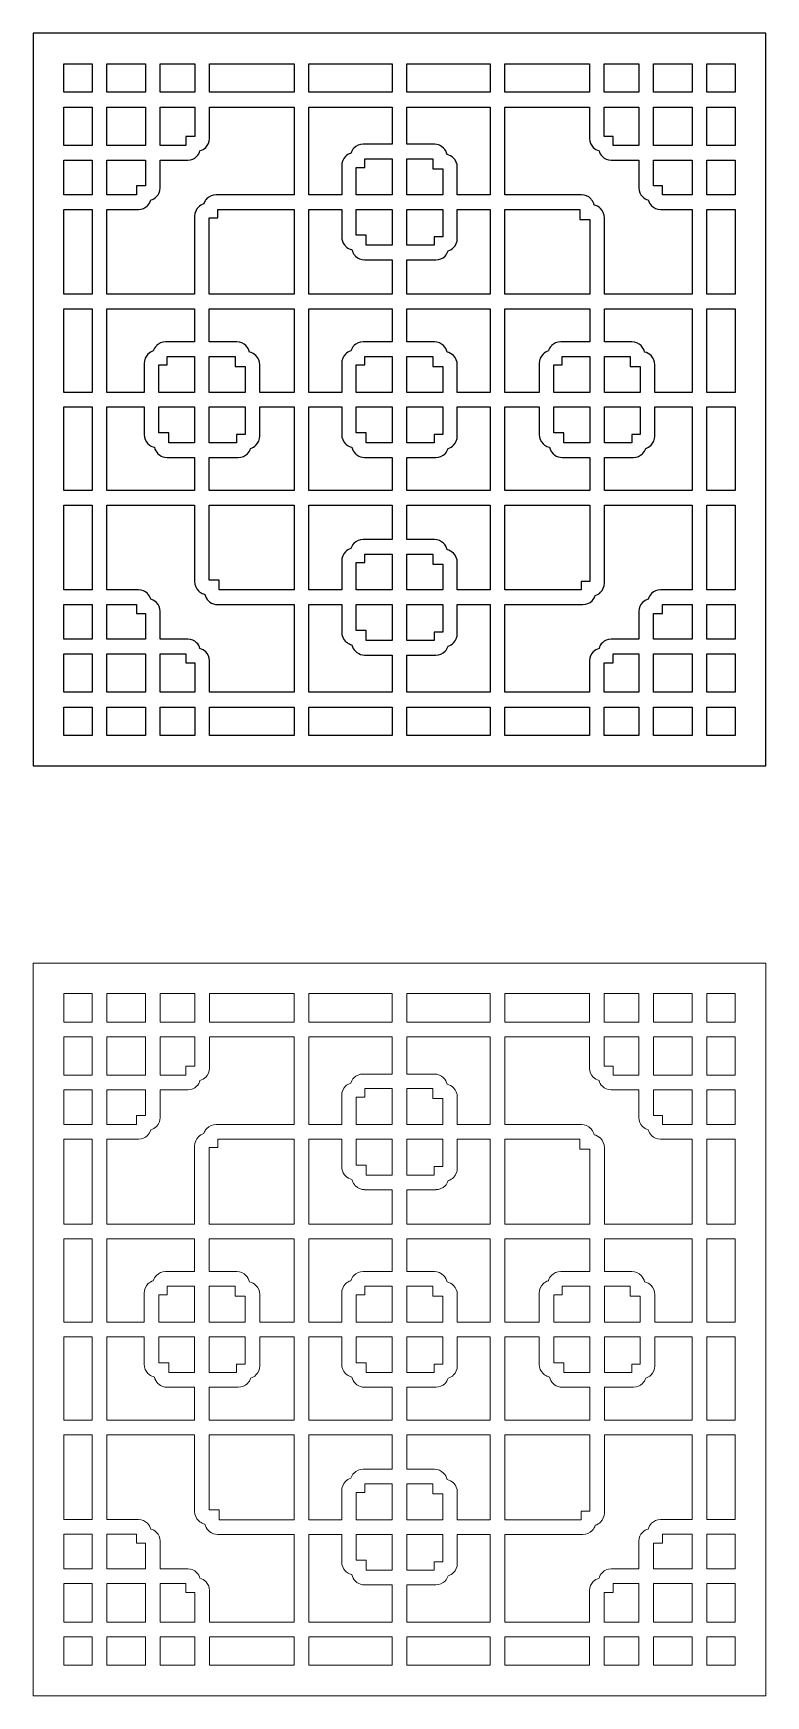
# Model space of a CAD drawing. Header units: centimetres. Extents: x 10.6 to 18.8, y -9.5 to 9.2.
import ezdxf

# ---------------------------------------------------------------- set-up
doc = ezdxf.new("R2010")
doc.units = ezdxf.units.CM
doc.header["$MEASUREMENT"] = 0
doc.layers.add('layer 1', color=7, linetype='Continuous')

msp = doc.modelspace()

# ---------------------------------------------------------------- linework, layer by layer
at = {"layer": 'layer 1', "color": 250}
for points, knots in [([(10.55226, 9.21716), (10.55226, 9.21716), (18.80168, 9.21716), (18.80168, 9.21716), (18.80168, 9.21716), (18.80168, 9.21716), (18.80168, 0.96774), (18.80168, 0.96774), (18.80168, 0.96774), (18.80168, 0.96774), (10.55226, 0.96774), (10.55226, 0.96774), (10.55226, 0.96774), (10.55226, 0.96774), (10.55226, 9.21716), (10.55226, 9.21716)], [0, 0, 0, 0, 0.2, 0.2, 0.2, 0.2, 0.4, 0.4, 0.4, 0.4, 0.6, 0.6, 0.6, 0.6, 1, 1, 1, 1]), ([(10.89599, 8.55268), (10.89599, 8.55268), (11.2175, 8.55268), (11.2175, 8.55268), (11.2175, 8.55268), (11.2175, 8.55268), (11.2175, 8.87344), (11.2175, 8.87344), (11.2175, 8.87344), (11.2175, 8.87344), (10.89599, 8.87344), (10.89599, 8.87344), (10.89599, 8.87344), (10.89599, 8.87344), (10.89599, 8.55268), (10.89599, 8.55268)], [0, 0, 0, 0, 0.2, 0.2, 0.2, 0.2, 0.4, 0.4, 0.4, 0.4, 0.6, 0.6, 0.6, 0.6, 1, 1, 1, 1]), ([(11.38249, 8.87344), (11.38249, 8.87344), (11.38249, 8.55268), (11.38249, 8.55268), (11.38249, 8.55268), (11.38249, 8.55268), (11.81685, 8.55268), (11.81685, 8.55268), (11.81685, 8.55268), (11.81685, 8.55268), (11.81685, 8.87344), (11.81685, 8.87344), (11.81685, 8.87344), (11.81685, 8.87344), (11.38249, 8.87344), (11.38249, 8.87344)], [0, 0, 0, 0, 0.2, 0.2, 0.2, 0.2, 0.4, 0.4, 0.4, 0.4, 0.6, 0.6, 0.6, 0.6, 1, 1, 1, 1]), ([(11.98184, 8.87344), (11.98184, 8.87344), (11.98184, 8.55268), (11.98184, 8.55268), (11.98184, 8.55268), (11.98184, 8.55268), (12.37155, 8.55268), (12.37155, 8.55268), (12.37155, 8.55268), (12.37155, 8.55268), (12.37155, 8.87344), (12.37155, 8.87344), (12.37155, 8.87344), (12.37155, 8.87344), (11.98184, 8.87344), (11.98184, 8.87344)], [0, 0, 0, 0, 0.2, 0.2, 0.2, 0.2, 0.4, 0.4, 0.4, 0.4, 0.6, 0.6, 0.6, 0.6, 1, 1, 1, 1]), ([(12.5359, 8.87344), (12.5359, 8.87344), (12.5359, 8.55268), (12.5359, 8.55268), (12.5359, 8.55268), (12.5359, 8.55268), (13.49088, 8.55268), (13.49088, 8.55268), (13.49088, 8.55268), (13.49088, 8.55268), (13.49088, 8.87344), (13.49088, 8.87344), (13.49088, 8.87344), (13.49088, 8.87344), (12.5359, 8.87344), (12.5359, 8.87344)], [0, 0, 0, 0, 0.2, 0.2, 0.2, 0.2, 0.4, 0.4, 0.4, 0.4, 0.6, 0.6, 0.6, 0.6, 1, 1, 1, 1]), ([(13.65523, 8.87344), (13.65523, 8.87344), (13.65523, 8.55268), (13.65523, 8.55268), (13.65523, 8.55268), (13.65523, 8.55268), (14.5948, 8.55268), (14.5948, 8.55268), (14.5948, 8.55268), (14.5948, 8.55268), (14.5948, 8.87344), (14.5948, 8.87344), (14.5948, 8.87344), (14.5948, 8.87344), (13.65523, 8.87344), (13.65523, 8.87344)], [0, 0, 0, 0, 0.2, 0.2, 0.2, 0.2, 0.4, 0.4, 0.4, 0.4, 0.6, 0.6, 0.6, 0.6, 1, 1, 1, 1]), ([(14.75915, 8.87344), (14.75915, 8.87344), (14.75915, 8.55268), (14.75915, 8.55268), (14.75915, 8.55268), (14.75915, 8.55268), (15.69872, 8.55268), (15.69872, 8.55268), (15.69872, 8.55268), (15.69872, 8.55268), (15.69872, 8.87344), (15.69872, 8.87344), (15.69872, 8.87344), (15.69872, 8.87344), (14.75915, 8.87344), (14.75915, 8.87344)], [0, 0, 0, 0, 0.2, 0.2, 0.2, 0.2, 0.4, 0.4, 0.4, 0.4, 0.6, 0.6, 0.6, 0.6, 1, 1, 1, 1]), ([(15.86307, 8.87344), (15.86307, 8.87344), (15.86307, 8.55268), (15.86307, 8.55268), (15.86307, 8.55268), (15.86307, 8.55268), (16.81805, 8.55268), (16.81805, 8.55268), (16.81805, 8.55268), (16.81805, 8.55268), (16.81805, 8.87344), (16.81805, 8.87344), (16.81805, 8.87344), (16.81805, 8.87344), (15.86307, 8.87344), (15.86307, 8.87344)], [0, 0, 0, 0, 0.2, 0.2, 0.2, 0.2, 0.4, 0.4, 0.4, 0.4, 0.6, 0.6, 0.6, 0.6, 1, 1, 1, 1]), ([(16.9824, 8.87344), (16.9824, 8.87344), (16.9824, 8.55268), (16.9824, 8.55268), (16.9824, 8.55268), (16.9824, 8.55268), (17.37211, 8.55268), (17.37211, 8.55268), (17.37211, 8.55268), (17.37211, 8.55268), (17.37211, 8.87344), (17.37211, 8.87344), (17.37211, 8.87344), (17.37211, 8.87344), (16.9824, 8.87344), (16.9824, 8.87344)], [0, 0, 0, 0, 0.2, 0.2, 0.2, 0.2, 0.4, 0.4, 0.4, 0.4, 0.6, 0.6, 0.6, 0.6, 1, 1, 1, 1]), ([(17.5371, 8.87344), (17.5371, 8.87344), (17.5371, 8.55268), (17.5371, 8.55268), (17.5371, 8.55268), (17.5371, 8.55268), (17.97146, 8.55268), (17.97146, 8.55268), (17.97146, 8.55268), (17.97146, 8.55268), (17.97146, 8.87344), (17.97146, 8.87344), (17.97146, 8.87344), (17.97146, 8.87344), (17.5371, 8.87344), (17.5371, 8.87344)], [0, 0, 0, 0, 0.2, 0.2, 0.2, 0.2, 0.4, 0.4, 0.4, 0.4, 0.6, 0.6, 0.6, 0.6, 1, 1, 1, 1]), ([(18.13645, 8.87344), (18.13645, 8.87344), (18.13645, 8.55268), (18.13645, 8.55268), (18.13645, 8.55268), (18.13645, 8.55268), (18.45796, 8.55268), (18.45796, 8.55268), (18.45796, 8.55268), (18.45796, 8.55268), (18.45796, 8.87344), (18.45796, 8.87344), (18.45796, 8.87344), (18.45796, 8.87344), (18.13645, 8.87344), (18.13645, 8.87344)], [0, 0, 0, 0, 0.2, 0.2, 0.2, 0.2, 0.4, 0.4, 0.4, 0.4, 0.6, 0.6, 0.6, 0.6, 1, 1, 1, 1]), ([(10.89599, 7.95334), (10.89599, 7.95334), (11.2175, 7.95334), (11.2175, 7.95334), (11.2175, 7.95334), (11.2175, 7.95334), (11.2175, 8.38618), (11.2175, 8.38618), (11.2175, 8.38618), (11.2175, 8.38618), (10.89599, 8.38618), (10.89599, 8.38618), (10.89599, 8.38618), (10.89599, 8.38618), (10.89599, 7.95334), (10.89599, 7.95334)], [0, 0, 0, 0, 0.2, 0.2, 0.2, 0.2, 0.4, 0.4, 0.4, 0.4, 0.6, 0.6, 0.6, 0.6, 1, 1, 1, 1]), ([(12.37003, 6.27779), (12.37003, 6.27779), (12.37003, 7.15694), (12.37003, 7.15694), (12.37003, 7.15694), (12.37003, 7.15694), (12.36971, 7.15694), (12.36971, 7.15694), (12.36971, 7.15694), (12.36971, 7.15694), (12.36971, 7.15695), (12.36971, 7.15695), (12.36971, 7.15695), (12.36971, 7.15695), (12.37003, 7.15695), (12.37003, 7.15695), (12.37003, 7.15695), (12.37004, 7.19756), (12.38638, 7.2342), (12.4127, 7.26052), (12.4127, 7.26052), (12.42907, 7.27688), (12.44941, 7.28938), (12.47222, 7.2965), (12.47222, 7.2965), (12.47707, 7.3119), (12.48438, 7.32617), (12.49368, 7.33883), (12.49368, 7.33883), (12.49791, 7.34458), (12.50269, 7.35016), (12.50799, 7.35549), (12.50799, 7.35549), (12.53442, 7.3821), (12.57115, 7.39863), (12.61173, 7.39864), (12.61173, 7.39864), (12.61173, 7.39864), (13.49088, 7.39864), (13.49088, 7.39864), (13.49088, 7.39864), (13.49088, 7.39864), (13.49088, 8.38618), (13.49088, 8.38618), (13.49088, 8.38618), (13.49088, 8.38618), (12.5359, 8.38618), (12.5359, 8.38618), (12.5359, 8.38618), (12.5359, 8.38618), (12.5359, 8.031), (12.5359, 8.031), (12.5359, 8.031), (12.5359, 8.031), (12.53622, 8.031), (12.53622, 8.031), (12.53622, 8.031), (12.53622, 8.031), (12.53622, 8.03099), (12.53622, 8.03099), (12.53622, 8.03099), (12.53622, 8.03099), (12.5359, 8.03099), (12.5359, 8.03099), (12.5359, 8.03099), (12.53589, 7.99198), (12.5202, 7.95679), (12.49494, 7.93153), (12.49494, 7.93153), (12.47733, 7.91393), (12.45491, 7.90097), (12.42973, 7.89474), (12.42973, 7.89474), (12.42342, 7.8697), (12.41039, 7.84731), (12.3927, 7.82962), (12.3927, 7.82962), (12.36743, 7.80437), (12.33236, 7.78868), (12.29359, 7.78867), (12.29359, 7.78867), (12.29359, 7.78867), (12.29359, 7.78835), (12.29359, 7.78835), (12.29359, 7.78835), (12.29359, 7.78835), (12.29356, 7.78835), (12.29356, 7.78835), (12.29356, 7.78835), (12.29356, 7.78835), (11.98184, 7.78835), (11.98184, 7.78835), (11.98184, 7.78835), (11.98184, 7.78835), (11.98184, 7.47662), (11.98184, 7.47662), (11.98184, 7.47662), (11.98184, 7.47662), (11.98184, 7.4766), (11.98184, 7.4766), (11.98184, 7.4766), (11.98184, 7.4766), (11.98151, 7.4766), (11.98151, 7.4766), (11.98151, 7.4766), (11.9815, 7.43783), (11.96582, 7.40276), (11.94056, 7.37749), (11.94056, 7.37749), (11.92288, 7.3598), (11.90048, 7.34676), (11.87544, 7.34045), (11.87544, 7.34045), (11.8692, 7.31528), (11.85626, 7.29286), (11.83865, 7.27525), (11.83865, 7.27525), (11.81339, 7.24998), (11.77821, 7.2343), (11.7392, 7.23429), (11.7392, 7.23429), (11.7392, 7.23429), (11.7392, 7.23397), (11.7392, 7.23397), (11.7392, 7.23397), (11.7392, 7.23397), (11.73919, 7.23397), (11.73919, 7.23397), (11.73919, 7.23397), (11.73919, 7.23397), (11.38249, 7.23397), (11.38249, 7.23397), (11.38249, 7.23397), (11.38249, 7.23397), (11.38249, 6.27779), (11.38249, 6.27779), (11.38249, 6.27779), (11.38249, 6.27779), (12.37003, 6.27779), (12.37003, 6.27779)], [0, 0, 0, 0, 0.02777778, 0.02777778, 0.02777778, 0.02777778, 0.05555556, 0.05555556, 0.05555556, 0.05555556, 0.08333333, 0.08333333, 0.08333333, 0.08333333, 0.11111111, 0.11111111, 0.11111111, 0.11111111, 0.13888889, 0.13888889, 0.13888889, 0.13888889, 0.16666667, 0.16666667, 0.16666667, 0.16666667, 0.19444444, 0.19444444, 0.19444444, 0.19444444, 0.22222222, 0.22222222, 0.22222222, 0.22222222, 0.25, 0.25, 0.25, 0.25, 0.27777778, 0.27777778, 0.27777778, 0.27777778, 0.30555556, 0.30555556, 0.30555556, 0.30555556, 0.33333333, 0.33333333, 0.33333333, 0.33333333, 0.36111111, 0.36111111, 0.36111111, 0.36111111, 0.38888889, 0.38888889, 0.38888889, 0.38888889, 0.41666667, 0.41666667, 0.41666667, 0.41666667, 0.44444444, 0.44444444, 0.44444444, 0.44444444, 0.47222222, 0.47222222, 0.47222222, 0.47222222, 0.5, 0.5, 0.5, 0.5, 0.52777778, 0.52777778, 0.52777778, 0.52777778, 0.55555556, 0.55555556, 0.55555556, 0.55555556, 0.58333333, 0.58333333, 0.58333333, 0.58333333, 0.61111111, 0.61111111, 0.61111111, 0.61111111, 0.63888889, 0.63888889, 0.63888889, 0.63888889, 0.66666667, 0.66666667, 0.66666667, 0.66666667, 0.69444444, 0.69444444, 0.69444444, 0.69444444, 0.72222222, 0.72222222, 0.72222222, 0.72222222, 0.75, 0.75, 0.75, 0.75, 0.77777778, 0.77777778, 0.77777778, 0.77777778, 0.80555556, 0.80555556, 0.80555556, 0.80555556, 0.83333333, 0.83333333, 0.83333333, 0.83333333, 0.86111111, 0.86111111, 0.86111111, 0.86111111, 0.88888889, 0.88888889, 0.88888889, 0.88888889, 0.91666667, 0.91666667, 0.91666667, 0.91666667, 0.94444444, 0.94444444, 0.94444444, 0.94444444, 1, 1, 1, 1]), ([(11.81685, 8.38618), (11.81685, 8.38618), (11.38249, 8.38618), (11.38249, 8.38618), (11.38249, 8.38618), (11.38249, 8.38618), (11.38249, 7.95334), (11.38249, 7.95334), (11.38249, 7.95334), (11.38249, 7.95334), (11.81685, 7.95334), (11.81685, 7.95334), (11.81685, 7.95334), (11.81685, 7.95334), (11.81685, 8.38618), (11.81685, 8.38618)], [0, 0, 0, 0, 0.2, 0.2, 0.2, 0.2, 0.4, 0.4, 0.4, 0.4, 0.6, 0.6, 0.6, 0.6, 1, 1, 1, 1]), ([(12.37155, 8.38618), (12.37155, 8.38618), (11.98184, 8.38618), (11.98184, 8.38618), (11.98184, 8.38618), (11.98184, 8.38618), (11.98184, 7.95334), (11.98184, 7.95334), (11.98184, 7.95334), (11.98184, 7.95334), (12.26932, 7.95334), (12.26932, 7.95334), (12.26932, 7.95334), (12.26932, 7.95334), (12.26932, 7.97275), (12.26932, 7.97275), (12.26932, 7.97275), (12.26932, 7.97275), (12.26932, 8.05524), (12.26932, 8.05524), (12.26932, 8.05524), (12.26932, 8.05524), (12.35181, 8.05524), (12.35181, 8.05524), (12.35181, 8.05524), (12.35181, 8.05524), (12.37155, 8.05524), (12.37155, 8.05524), (12.37155, 8.05524), (12.37155, 8.05524), (12.37155, 8.38618), (12.37155, 8.38618)], [0, 0, 0, 0, 0.11111111, 0.11111111, 0.11111111, 0.11111111, 0.22222222, 0.22222222, 0.22222222, 0.22222222, 0.33333333, 0.33333333, 0.33333333, 0.33333333, 0.44444444, 0.44444444, 0.44444444, 0.44444444, 0.55555556, 0.55555556, 0.55555556, 0.55555556, 0.66666667, 0.66666667, 0.66666667, 0.66666667, 0.77777778, 0.77777778, 0.77777778, 0.77777778, 1, 1, 1, 1]), ([(14.12829, 7.86514), (14.13542, 7.88793), (14.14792, 7.90827), (14.16427, 7.92462), (14.16427, 7.92462), (14.19059, 7.95094), (14.22723, 7.96728), (14.26782, 7.96729), (14.26782, 7.96729), (14.26782, 7.96729), (14.26782, 7.96761), (14.26782, 7.96761), (14.26782, 7.96761), (14.26782, 7.96761), (14.26784, 7.96761), (14.26784, 7.96761), (14.26784, 7.96761), (14.26784, 7.96761), (14.5948, 7.96761), (14.5948, 7.96761), (14.5948, 7.96761), (14.5948, 7.96761), (14.5948, 8.38618), (14.5948, 8.38618), (14.5948, 8.38618), (14.5948, 8.38618), (13.65523, 8.38618), (13.65523, 8.38618), (13.65523, 8.38618), (13.65523, 8.38618), (13.65523, 7.39864), (13.65523, 7.39864), (13.65523, 7.39864), (13.65523, 7.39864), (14.02615, 7.39864), (14.02615, 7.39864), (14.02615, 7.39864), (14.02615, 7.39864), (14.02615, 7.72559), (14.02615, 7.72559), (14.02615, 7.72559), (14.02615, 7.72559), (14.02583, 7.72559), (14.02583, 7.72559), (14.02583, 7.72559), (14.02583, 7.72559), (14.02583, 7.7256), (14.02583, 7.7256), (14.02583, 7.7256), (14.02583, 7.7256), (14.02615, 7.7256), (14.02615, 7.7256), (14.02615, 7.7256), (14.02616, 7.76621), (14.0425, 7.80286), (14.06882, 7.82917), (14.06882, 7.82917), (14.08517, 7.84552), (14.1055, 7.85801), (14.12829, 7.86514)], [0, 0, 0, 0, 0.0625, 0.0625, 0.0625, 0.0625, 0.125, 0.125, 0.125, 0.125, 0.1875, 0.1875, 0.1875, 0.1875, 0.25, 0.25, 0.25, 0.25, 0.3125, 0.3125, 0.3125, 0.3125, 0.375, 0.375, 0.375, 0.375, 0.4375, 0.4375, 0.4375, 0.4375, 0.5, 0.5, 0.5, 0.5, 0.5625, 0.5625, 0.5625, 0.5625, 0.625, 0.625, 0.625, 0.625, 0.6875, 0.6875, 0.6875, 0.6875, 0.75, 0.75, 0.75, 0.75, 0.8125, 0.8125, 0.8125, 0.8125, 0.875, 0.875, 0.875, 0.875, 1, 1, 1, 1]), ([(14.75915, 7.96761), (14.75915, 7.96761), (15.06946, 7.96761), (15.06946, 7.96761), (15.06946, 7.96761), (15.06946, 7.96761), (15.06947, 7.96761), (15.06947, 7.96761), (15.06947, 7.96761), (15.06947, 7.96761), (15.06947, 7.96729), (15.06947, 7.96729), (15.06947, 7.96729), (15.11008, 7.96728), (15.14672, 7.95094), (15.17304, 7.92462), (15.17304, 7.92462), (15.19248, 7.90517), (15.20647, 7.88009), (15.21246, 7.85195), (15.21246, 7.85195), (15.24061, 7.84596), (15.26569, 7.83196), (15.28514, 7.81252), (15.28514, 7.81252), (15.31145, 7.7862), (15.32779, 7.74957), (15.3278, 7.70896), (15.3278, 7.70896), (15.3278, 7.70896), (15.32812, 7.70896), (15.32812, 7.70896), (15.32812, 7.70896), (15.32812, 7.70896), (15.32812, 7.70894), (15.32812, 7.70894), (15.32812, 7.70894), (15.32812, 7.70894), (15.32812, 7.39864), (15.32812, 7.39864), (15.32812, 7.39864), (15.32812, 7.39864), (15.69872, 7.39864), (15.69872, 7.39864), (15.69872, 7.39864), (15.69872, 7.39864), (15.69872, 8.38618), (15.69872, 8.38618), (15.69872, 8.38618), (15.69872, 8.38618), (14.75915, 8.38618), (14.75915, 8.38618), (14.75915, 8.38618), (14.75915, 8.38618), (14.75915, 7.96761), (14.75915, 7.96761)], [0, 0, 0, 0, 0.06666667, 0.06666667, 0.06666667, 0.06666667, 0.13333333, 0.13333333, 0.13333333, 0.13333333, 0.2, 0.2, 0.2, 0.2, 0.26666667, 0.26666667, 0.26666667, 0.26666667, 0.33333333, 0.33333333, 0.33333333, 0.33333333, 0.4, 0.4, 0.4, 0.4, 0.46666667, 0.46666667, 0.46666667, 0.46666667, 0.53333333, 0.53333333, 0.53333333, 0.53333333, 0.6, 0.6, 0.6, 0.6, 0.66666667, 0.66666667, 0.66666667, 0.66666667, 0.73333333, 0.73333333, 0.73333333, 0.73333333, 0.8, 0.8, 0.8, 0.8, 0.86666667, 0.86666667, 0.86666667, 0.86666667, 1, 1, 1, 1]), ([(15.86307, 7.39864), (15.86307, 7.39864), (16.72557, 7.39864), (16.72557, 7.39864), (16.72557, 7.39864), (16.72557, 7.39864), (16.72557, 7.39896), (16.72557, 7.39896), (16.72557, 7.39896), (16.72557, 7.39896), (16.72558, 7.39896), (16.72558, 7.39896), (16.72558, 7.39896), (16.72558, 7.39896), (16.72558, 7.39864), (16.72558, 7.39864), (16.72558, 7.39864), (16.7659, 7.39863), (16.80249, 7.38223), (16.82899, 7.3558), (16.82899, 7.3558), (16.82899, 7.3558), (16.82915, 7.35597), (16.82915, 7.35597), (16.82915, 7.35597), (16.83231, 7.35281), (16.83624, 7.34822), (16.84091, 7.34222), (16.84091, 7.34222), (16.8542, 7.32516), (16.86381, 7.30509), (16.86853, 7.28326), (16.86853, 7.28326), (16.8965, 7.27723), (16.92154, 7.2632), (16.94109, 7.2437), (16.94109, 7.2437), (16.94109, 7.2437), (16.94125, 7.24386), (16.94125, 7.24386), (16.94125, 7.24386), (16.96757, 7.21755), (16.9839, 7.18091), (16.98392, 7.14031), (16.98392, 7.14031), (16.98392, 7.14031), (16.98424, 7.14031), (16.98424, 7.14031), (16.98424, 7.14031), (16.98424, 7.14031), (16.98424, 7.14029), (16.98424, 7.14029), (16.98424, 7.14029), (16.98424, 7.14029), (16.98392, 7.14029), (16.98392, 7.14029), (16.98392, 7.14029), (16.98392, 7.14029), (16.98392, 6.27779), (16.98392, 6.27779), (16.98392, 6.27779), (16.98392, 6.27779), (17.97146, 6.27779), (17.97146, 6.27779), (17.97146, 6.27779), (17.97146, 6.27779), (17.97146, 7.23397), (17.97146, 7.23397), (17.97146, 7.23397), (17.97146, 7.23397), (17.61476, 7.23397), (17.61476, 7.23397), (17.61476, 7.23397), (17.61476, 7.23397), (17.61475, 7.23397), (17.61475, 7.23397), (17.61475, 7.23397), (17.61475, 7.23397), (17.61475, 7.23429), (17.61475, 7.23429), (17.61475, 7.23429), (17.57575, 7.2343), (17.54056, 7.24998), (17.5153, 7.27525), (17.5153, 7.27525), (17.49769, 7.29286), (17.48474, 7.31527), (17.4785, 7.34045), (17.4785, 7.34045), (17.45346, 7.34676), (17.43108, 7.3598), (17.41339, 7.37749), (17.41339, 7.37749), (17.38813, 7.40276), (17.37245, 7.43783), (17.37244, 7.4766), (17.37244, 7.4766), (17.37244, 7.4766), (17.37211, 7.4766), (17.37211, 7.4766), (17.37211, 7.4766), (17.37211, 7.4766), (17.37211, 7.47662), (17.37211, 7.47662), (17.37211, 7.47662), (17.37211, 7.47662), (17.37211, 7.78835), (17.37211, 7.78835), (17.37211, 7.78835), (17.37211, 7.78835), (17.06039, 7.78835), (17.06039, 7.78835), (17.06039, 7.78835), (17.06039, 7.78835), (17.06036, 7.78835), (17.06036, 7.78835), (17.06036, 7.78835), (17.06036, 7.78835), (17.06036, 7.78867), (17.06036, 7.78867), (17.06036, 7.78867), (17.02159, 7.78868), (16.98652, 7.80436), (16.96125, 7.82962), (16.96125, 7.82962), (16.94356, 7.84731), (16.93052, 7.8697), (16.92421, 7.89474), (16.92421, 7.89474), (16.89904, 7.90098), (16.87662, 7.91393), (16.85901, 7.93153), (16.85901, 7.93153), (16.83375, 7.95679), (16.81806, 7.99198), (16.81805, 8.03099), (16.81805, 8.03099), (16.81805, 8.03099), (16.81773, 8.03099), (16.81773, 8.03099), (16.81773, 8.03099), (16.81773, 8.03099), (16.81773, 8.031), (16.81773, 8.031), (16.81773, 8.031), (16.81773, 8.031), (16.81805, 8.031), (16.81805, 8.031), (16.81805, 8.031), (16.81805, 8.031), (16.81805, 8.38618), (16.81805, 8.38618), (16.81805, 8.38618), (16.81805, 8.38618), (15.86307, 8.38618), (15.86307, 8.38618), (15.86307, 8.38618), (15.86307, 8.38618), (15.86307, 7.39864), (15.86307, 7.39864)], [0, 0, 0, 0, 0.02439024, 0.02439024, 0.02439024, 0.02439024, 0.04878049, 0.04878049, 0.04878049, 0.04878049, 0.07317073, 0.07317073, 0.07317073, 0.07317073, 0.09756098, 0.09756098, 0.09756098, 0.09756098, 0.12195122, 0.12195122, 0.12195122, 0.12195122, 0.14634146, 0.14634146, 0.14634146, 0.14634146, 0.17073171, 0.17073171, 0.17073171, 0.17073171, 0.19512195, 0.19512195, 0.19512195, 0.19512195, 0.2195122, 0.2195122, 0.2195122, 0.2195122, 0.24390244, 0.24390244, 0.24390244, 0.24390244, 0.26829268, 0.26829268, 0.26829268, 0.26829268, 0.29268293, 0.29268293, 0.29268293, 0.29268293, 0.31707317, 0.31707317, 0.31707317, 0.31707317, 0.34146341, 0.34146341, 0.34146341, 0.34146341, 0.36585366, 0.36585366, 0.36585366, 0.36585366, 0.3902439, 0.3902439, 0.3902439, 0.3902439, 0.41463415, 0.41463415, 0.41463415, 0.41463415, 0.43902439, 0.43902439, 0.43902439, 0.43902439, 0.46341463, 0.46341463, 0.46341463, 0.46341463, 0.48780488, 0.48780488, 0.48780488, 0.48780488, 0.51219512, 0.51219512, 0.51219512, 0.51219512, 0.53658537, 0.53658537, 0.53658537, 0.53658537, 0.56097561, 0.56097561, 0.56097561, 0.56097561, 0.58536585, 0.58536585, 0.58536585, 0.58536585, 0.6097561, 0.6097561, 0.6097561, 0.6097561, 0.63414634, 0.63414634, 0.63414634, 0.63414634, 0.65853659, 0.65853659, 0.65853659, 0.65853659, 0.68292683, 0.68292683, 0.68292683, 0.68292683, 0.70731707, 0.70731707, 0.70731707, 0.70731707, 0.73170732, 0.73170732, 0.73170732, 0.73170732, 0.75609756, 0.75609756, 0.75609756, 0.75609756, 0.7804878, 0.7804878, 0.7804878, 0.7804878, 0.80487805, 0.80487805, 0.80487805, 0.80487805, 0.82926829, 0.82926829, 0.82926829, 0.82926829, 0.85365854, 0.85365854, 0.85365854, 0.85365854, 0.87804878, 0.87804878, 0.87804878, 0.87804878, 0.90243902, 0.90243902, 0.90243902, 0.90243902, 0.92682927, 0.92682927, 0.92682927, 0.92682927, 0.95121951, 0.95121951, 0.95121951, 0.95121951, 1, 1, 1, 1]), ([(17.37211, 8.38618), (17.37211, 8.38618), (16.9824, 8.38618), (16.9824, 8.38618), (16.9824, 8.38618), (16.9824, 8.38618), (16.9824, 8.05524), (16.9824, 8.05524), (16.9824, 8.05524), (16.9824, 8.05524), (17.00214, 8.05524), (17.00214, 8.05524), (17.00214, 8.05524), (17.00214, 8.05524), (17.08463, 8.05524), (17.08463, 8.05524), (17.08463, 8.05524), (17.08463, 8.05524), (17.08463, 7.97275), (17.08463, 7.97275), (17.08463, 7.97275), (17.08463, 7.97275), (17.08463, 7.95334), (17.08463, 7.95334), (17.08463, 7.95334), (17.08463, 7.95334), (17.37211, 7.95334), (17.37211, 7.95334), (17.37211, 7.95334), (17.37211, 7.95334), (17.37211, 8.38618), (17.37211, 8.38618)], [0, 0, 0, 0, 0.11111111, 0.11111111, 0.11111111, 0.11111111, 0.22222222, 0.22222222, 0.22222222, 0.22222222, 0.33333333, 0.33333333, 0.33333333, 0.33333333, 0.44444444, 0.44444444, 0.44444444, 0.44444444, 0.55555556, 0.55555556, 0.55555556, 0.55555556, 0.66666667, 0.66666667, 0.66666667, 0.66666667, 0.77777778, 0.77777778, 0.77777778, 0.77777778, 1, 1, 1, 1]), ([(17.97146, 8.38618), (17.97146, 8.38618), (17.5371, 8.38618), (17.5371, 8.38618), (17.5371, 8.38618), (17.5371, 8.38618), (17.5371, 7.95334), (17.5371, 7.95334), (17.5371, 7.95334), (17.5371, 7.95334), (17.97146, 7.95334), (17.97146, 7.95334), (17.97146, 7.95334), (17.97146, 7.95334), (17.97146, 8.38618), (17.97146, 8.38618)], [0, 0, 0, 0, 0.2, 0.2, 0.2, 0.2, 0.4, 0.4, 0.4, 0.4, 0.6, 0.6, 0.6, 0.6, 1, 1, 1, 1]), ([(18.45796, 8.38618), (18.45796, 8.38618), (18.13645, 8.38618), (18.13645, 8.38618), (18.13645, 8.38618), (18.13645, 8.38618), (18.13645, 7.95334), (18.13645, 7.95334), (18.13645, 7.95334), (18.13645, 7.95334), (18.45796, 7.95334), (18.45796, 7.95334), (18.45796, 7.95334), (18.45796, 7.95334), (18.45796, 8.38618), (18.45796, 8.38618)], [0, 0, 0, 0, 0.2, 0.2, 0.2, 0.2, 0.4, 0.4, 0.4, 0.4, 0.6, 0.6, 0.6, 0.6, 1, 1, 1, 1]), ([(10.89599, 7.39864), (10.89599, 7.39864), (11.2175, 7.39864), (11.2175, 7.39864), (11.2175, 7.39864), (11.2175, 7.39864), (11.2175, 7.78835), (11.2175, 7.78835), (11.2175, 7.78835), (11.2175, 7.78835), (10.89599, 7.78835), (10.89599, 7.78835), (10.89599, 7.78835), (10.89599, 7.78835), (10.89599, 7.39864), (10.89599, 7.39864)], [0, 0, 0, 0, 0.2, 0.2, 0.2, 0.2, 0.4, 0.4, 0.4, 0.4, 0.6, 0.6, 0.6, 0.6, 1, 1, 1, 1]), ([(11.38249, 7.78835), (11.38249, 7.78835), (11.38249, 7.39896), (11.38249, 7.39896), (11.38249, 7.39896), (11.38249, 7.39896), (11.71494, 7.39896), (11.71494, 7.39896), (11.71494, 7.39896), (11.71494, 7.39896), (11.71494, 7.41838), (11.71494, 7.41838), (11.71494, 7.41838), (11.71494, 7.41838), (11.71494, 7.50087), (11.71494, 7.50087), (11.71494, 7.50087), (11.71494, 7.50087), (11.79743, 7.50087), (11.79743, 7.50087), (11.79743, 7.50087), (11.79743, 7.50087), (11.81685, 7.50087), (11.81685, 7.50087), (11.81685, 7.50087), (11.81685, 7.50087), (11.81685, 7.78835), (11.81685, 7.78835), (11.81685, 7.78835), (11.81685, 7.78835), (11.38249, 7.78835), (11.38249, 7.78835)], [0, 0, 0, 0, 0.11111111, 0.11111111, 0.11111111, 0.11111111, 0.22222222, 0.22222222, 0.22222222, 0.22222222, 0.33333333, 0.33333333, 0.33333333, 0.33333333, 0.44444444, 0.44444444, 0.44444444, 0.44444444, 0.55555556, 0.55555556, 0.55555556, 0.55555556, 0.66666667, 0.66666667, 0.66666667, 0.66666667, 0.77777778, 0.77777778, 0.77777778, 0.77777778, 1, 1, 1, 1]), ([(14.28595, 7.80262), (14.28595, 7.80262), (14.28595, 7.78966), (14.28595, 7.78966), (14.28595, 7.78966), (14.28595, 7.78966), (14.28594, 7.70717), (14.28594, 7.70717), (14.28594, 7.70717), (14.28594, 7.70717), (14.20377, 7.70717), (14.20377, 7.70717), (14.20377, 7.70717), (14.20377, 7.70717), (14.1905, 7.70717), (14.1905, 7.70717), (14.1905, 7.70717), (14.1905, 7.70717), (14.1905, 7.39864), (14.1905, 7.39864), (14.1905, 7.39864), (14.1905, 7.39864), (14.5948, 7.39864), (14.5948, 7.39864), (14.5948, 7.39864), (14.5948, 7.39864), (14.5948, 7.80262), (14.5948, 7.80262), (14.5948, 7.80262), (14.5948, 7.80262), (14.28595, 7.80262), (14.28595, 7.80262)], [0, 0, 0, 0, 0.11111111, 0.11111111, 0.11111111, 0.11111111, 0.22222222, 0.22222222, 0.22222222, 0.22222222, 0.33333333, 0.33333333, 0.33333333, 0.33333333, 0.44444444, 0.44444444, 0.44444444, 0.44444444, 0.55555556, 0.55555556, 0.55555556, 0.55555556, 0.66666667, 0.66666667, 0.66666667, 0.66666667, 0.77777778, 0.77777778, 0.77777778, 0.77777778, 1, 1, 1, 1]), ([(15.05103, 7.80262), (15.05103, 7.80262), (14.75915, 7.80262), (14.75915, 7.80262), (14.75915, 7.80262), (14.75915, 7.80262), (14.75915, 7.39864), (14.75915, 7.39864), (14.75915, 7.39864), (14.75915, 7.39864), (15.16313, 7.39864), (15.16313, 7.39864), (15.16313, 7.39864), (15.16313, 7.39864), (15.16313, 7.69052), (15.16313, 7.69052), (15.16313, 7.69052), (15.16313, 7.69052), (15.13353, 7.69052), (15.13353, 7.69052), (15.13353, 7.69052), (15.13353, 7.69052), (15.05103, 7.69052), (15.05103, 7.69052), (15.05103, 7.69052), (15.05103, 7.69052), (15.05103, 7.77301), (15.05103, 7.77301), (15.05103, 7.77301), (15.05103, 7.77301), (15.05103, 7.80262), (15.05103, 7.80262)], [0, 0, 0, 0, 0.11111111, 0.11111111, 0.11111111, 0.11111111, 0.22222222, 0.22222222, 0.22222222, 0.22222222, 0.33333333, 0.33333333, 0.33333333, 0.33333333, 0.44444444, 0.44444444, 0.44444444, 0.44444444, 0.55555556, 0.55555556, 0.55555556, 0.55555556, 0.66666667, 0.66666667, 0.66666667, 0.66666667, 0.77777778, 0.77777778, 0.77777778, 0.77777778, 1, 1, 1, 1]), ([(17.97146, 7.39896), (17.97146, 7.39896), (17.97146, 7.78835), (17.97146, 7.78835), (17.97146, 7.78835), (17.97146, 7.78835), (17.5371, 7.78835), (17.5371, 7.78835), (17.5371, 7.78835), (17.5371, 7.78835), (17.5371, 7.50087), (17.5371, 7.50087), (17.5371, 7.50087), (17.5371, 7.50087), (17.55651, 7.50087), (17.55651, 7.50087), (17.55651, 7.50087), (17.55651, 7.50087), (17.63901, 7.50087), (17.63901, 7.50087), (17.63901, 7.50087), (17.63901, 7.50087), (17.63901, 7.41838), (17.63901, 7.41838), (17.63901, 7.41838), (17.63901, 7.41838), (17.63901, 7.39896), (17.63901, 7.39896), (17.63901, 7.39896), (17.63901, 7.39896), (17.97146, 7.39896), (17.97146, 7.39896)], [0, 0, 0, 0, 0.11111111, 0.11111111, 0.11111111, 0.11111111, 0.22222222, 0.22222222, 0.22222222, 0.22222222, 0.33333333, 0.33333333, 0.33333333, 0.33333333, 0.44444444, 0.44444444, 0.44444444, 0.44444444, 0.55555556, 0.55555556, 0.55555556, 0.55555556, 0.66666667, 0.66666667, 0.66666667, 0.66666667, 0.77777778, 0.77777778, 0.77777778, 0.77777778, 1, 1, 1, 1]), ([(18.45796, 7.78835), (18.45796, 7.78835), (18.13645, 7.78835), (18.13645, 7.78835), (18.13645, 7.78835), (18.13645, 7.78835), (18.13645, 7.39864), (18.13645, 7.39864), (18.13645, 7.39864), (18.13645, 7.39864), (18.45796, 7.39864), (18.45796, 7.39864), (18.45796, 7.39864), (18.45796, 7.39864), (18.45796, 7.78835), (18.45796, 7.78835)], [0, 0, 0, 0, 0.2, 0.2, 0.2, 0.2, 0.4, 0.4, 0.4, 0.4, 0.6, 0.6, 0.6, 0.6, 1, 1, 1, 1]), ([(10.89599, 6.27779), (10.89599, 6.27779), (11.2175, 6.27779), (11.2175, 6.27779), (11.2175, 6.27779), (11.2175, 6.27779), (11.2175, 7.23429), (11.2175, 7.23429), (11.2175, 7.23429), (11.2175, 7.23429), (10.89599, 7.23429), (10.89599, 7.23429), (10.89599, 7.23429), (10.89599, 7.23429), (10.89599, 6.27779), (10.89599, 6.27779)], [0, 0, 0, 0, 0.2, 0.2, 0.2, 0.2, 0.4, 0.4, 0.4, 0.4, 0.6, 0.6, 0.6, 0.6, 1, 1, 1, 1]), ([(12.53438, 7.13852), (12.53438, 7.13852), (12.53438, 6.27779), (12.53438, 6.27779), (12.53438, 6.27779), (12.53438, 6.27779), (13.49088, 6.27779), (13.49088, 6.27779), (13.49088, 6.27779), (13.49088, 6.27779), (13.49088, 7.23429), (13.49088, 7.23429), (13.49088, 7.23429), (13.49088, 7.23429), (12.63015, 7.23429), (12.63015, 7.23429), (12.63015, 7.23429), (12.63015, 7.23429), (12.63015, 7.22101), (12.63015, 7.22101), (12.63015, 7.22101), (12.63015, 7.22101), (12.63015, 7.13852), (12.63015, 7.13852), (12.63015, 7.13852), (12.63015, 7.13852), (12.54766, 7.13852), (12.54766, 7.13852), (12.54766, 7.13852), (12.54766, 7.13852), (12.53438, 7.13852), (12.53438, 7.13852)], [0, 0, 0, 0, 0.11111111, 0.11111111, 0.11111111, 0.11111111, 0.22222222, 0.22222222, 0.22222222, 0.22222222, 0.33333333, 0.33333333, 0.33333333, 0.33333333, 0.44444444, 0.44444444, 0.44444444, 0.44444444, 0.55555556, 0.55555556, 0.55555556, 0.55555556, 0.66666667, 0.66666667, 0.66666667, 0.66666667, 0.77777778, 0.77777778, 0.77777778, 0.77777778, 1, 1, 1, 1]), ([(14.5948, 6.66532), (14.5948, 6.66532), (14.28449, 6.66532), (14.28449, 6.66532), (14.28449, 6.66532), (14.28449, 6.66532), (14.28448, 6.66532), (14.28448, 6.66532), (14.28448, 6.66532), (14.28448, 6.66532), (14.28448, 6.66564), (14.28448, 6.66564), (14.28448, 6.66564), (14.24388, 6.66564), (14.20723, 6.68198), (14.18092, 6.70831), (14.18092, 6.70831), (14.17776, 6.71147), (14.17383, 6.71606), (14.16916, 6.72205), (14.16916, 6.72205), (14.15588, 6.7391), (14.14627, 6.75914), (14.14155, 6.78096), (14.14155, 6.78096), (14.11337, 6.78694), (14.08827, 6.80095), (14.06881, 6.82041), (14.06881, 6.82041), (14.06566, 6.82357), (14.06173, 6.82816), (14.05706, 6.83415), (14.05706, 6.83415), (14.03771, 6.859), (14.02615, 6.8902), (14.02615, 6.92398), (14.02615, 6.92398), (14.02615, 6.92398), (14.02615, 7.23429), (14.02615, 7.23429), (14.02615, 7.23429), (14.02615, 7.23429), (13.65523, 7.23429), (13.65523, 7.23429), (13.65523, 7.23429), (13.65523, 7.23429), (13.65523, 6.27779), (13.65523, 6.27779), (13.65523, 6.27779), (13.65523, 6.27779), (14.5948, 6.27779), (14.5948, 6.27779), (14.5948, 6.27779), (14.5948, 6.27779), (14.5948, 6.66532), (14.5948, 6.66532)], [0, 0, 0, 0, 0.06666667, 0.06666667, 0.06666667, 0.06666667, 0.13333333, 0.13333333, 0.13333333, 0.13333333, 0.2, 0.2, 0.2, 0.2, 0.26666667, 0.26666667, 0.26666667, 0.26666667, 0.33333333, 0.33333333, 0.33333333, 0.33333333, 0.4, 0.4, 0.4, 0.4, 0.46666667, 0.46666667, 0.46666667, 0.46666667, 0.53333333, 0.53333333, 0.53333333, 0.53333333, 0.6, 0.6, 0.6, 0.6, 0.66666667, 0.66666667, 0.66666667, 0.66666667, 0.73333333, 0.73333333, 0.73333333, 0.73333333, 0.8, 0.8, 0.8, 0.8, 0.86666667, 0.86666667, 0.86666667, 0.86666667, 1, 1, 1, 1]), ([(14.30292, 6.8303), (14.30292, 6.8303), (14.5948, 6.8303), (14.5948, 6.8303), (14.5948, 6.8303), (14.5948, 6.8303), (14.5948, 7.23429), (14.5948, 7.23429), (14.5948, 7.23429), (14.5948, 7.23429), (14.19049, 7.23429), (14.19049, 7.23429), (14.19049, 7.23429), (14.19049, 7.23429), (14.19049, 6.94208), (14.19049, 6.94208), (14.19049, 6.94208), (14.19049, 6.94208), (14.22042, 6.94208), (14.22042, 6.94208), (14.22042, 6.94208), (14.22042, 6.94208), (14.30292, 6.94208), (14.30292, 6.94208), (14.30292, 6.94208), (14.30292, 6.94208), (14.30292, 6.85991), (14.30292, 6.85991), (14.30292, 6.85991), (14.30292, 6.85991), (14.30292, 6.8303), (14.30292, 6.8303)], [0, 0, 0, 0, 0.11111111, 0.11111111, 0.11111111, 0.11111111, 0.22222222, 0.22222222, 0.22222222, 0.22222222, 0.33333333, 0.33333333, 0.33333333, 0.33333333, 0.44444444, 0.44444444, 0.44444444, 0.44444444, 0.55555556, 0.55555556, 0.55555556, 0.55555556, 0.66666667, 0.66666667, 0.66666667, 0.66666667, 0.77777778, 0.77777778, 0.77777778, 0.77777778, 1, 1, 1, 1]), ([(15.32812, 7.23429), (15.32812, 7.23429), (15.32812, 6.90733), (15.32812, 6.90733), (15.32812, 6.90733), (15.32812, 6.90733), (15.32812, 6.90732), (15.32812, 6.90732), (15.32812, 6.90732), (15.32812, 6.90732), (15.3278, 6.90732), (15.3278, 6.90732), (15.3278, 6.90732), (15.32779, 6.86701), (15.3114, 6.83042), (15.28497, 6.80391), (15.28497, 6.80391), (15.28497, 6.80391), (15.28513, 6.80375), (15.28513, 6.80375), (15.28513, 6.80375), (15.26878, 6.78741), (15.24845, 6.77491), (15.22565, 6.76778), (15.22565, 6.76778), (15.21853, 6.74499), (15.20603, 6.72465), (15.18968, 6.7083), (15.18968, 6.7083), (15.16336, 6.68199), (15.12673, 6.66565), (15.08613, 6.66564), (15.08613, 6.66564), (15.08613, 6.66564), (15.08613, 6.66532), (15.08613, 6.66532), (15.08613, 6.66532), (15.08613, 6.66532), (15.08611, 6.66532), (15.08611, 6.66532), (15.08611, 6.66532), (15.08611, 6.66532), (14.75915, 6.66532), (14.75915, 6.66532), (14.75915, 6.66532), (14.75915, 6.66532), (14.75915, 6.27779), (14.75915, 6.27779), (14.75915, 6.27779), (14.75915, 6.27779), (15.69872, 6.27779), (15.69872, 6.27779), (15.69872, 6.27779), (15.69872, 6.27779), (15.69872, 7.23429), (15.69872, 7.23429), (15.69872, 7.23429), (15.69872, 7.23429), (15.32812, 7.23429), (15.32812, 7.23429)], [0, 0, 0, 0, 0.0625, 0.0625, 0.0625, 0.0625, 0.125, 0.125, 0.125, 0.125, 0.1875, 0.1875, 0.1875, 0.1875, 0.25, 0.25, 0.25, 0.25, 0.3125, 0.3125, 0.3125, 0.3125, 0.375, 0.375, 0.375, 0.375, 0.4375, 0.4375, 0.4375, 0.4375, 0.5, 0.5, 0.5, 0.5, 0.5625, 0.5625, 0.5625, 0.5625, 0.625, 0.625, 0.625, 0.625, 0.6875, 0.6875, 0.6875, 0.6875, 0.75, 0.75, 0.75, 0.75, 0.8125, 0.8125, 0.8125, 0.8125, 0.875, 0.875, 0.875, 0.875, 1, 1, 1, 1]), ([(15.16313, 6.92543), (15.16313, 6.92543), (15.16313, 7.23429), (15.16313, 7.23429), (15.16313, 7.23429), (15.16313, 7.23429), (14.75915, 7.23429), (14.75915, 7.23429), (14.75915, 7.23429), (14.75915, 7.23429), (14.75915, 6.8303), (14.75915, 6.8303), (14.75915, 6.8303), (14.75915, 6.8303), (15.06768, 6.8303), (15.06768, 6.8303), (15.06768, 6.8303), (15.06768, 6.8303), (15.06768, 6.84326), (15.06768, 6.84326), (15.06768, 6.84326), (15.06768, 6.84326), (15.06768, 6.92543), (15.06768, 6.92543), (15.06768, 6.92543), (15.06768, 6.92543), (15.15018, 6.92543), (15.15018, 6.92543), (15.15018, 6.92543), (15.15018, 6.92543), (15.16313, 6.92543), (15.16313, 6.92543)], [0, 0, 0, 0, 0.11111111, 0.11111111, 0.11111111, 0.11111111, 0.22222222, 0.22222222, 0.22222222, 0.22222222, 0.33333333, 0.33333333, 0.33333333, 0.33333333, 0.44444444, 0.44444444, 0.44444444, 0.44444444, 0.55555556, 0.55555556, 0.55555556, 0.55555556, 0.66666667, 0.66666667, 0.66666667, 0.66666667, 0.77777778, 0.77777778, 0.77777778, 0.77777778, 1, 1, 1, 1]), ([(16.70715, 7.23429), (16.70715, 7.23429), (15.86307, 7.23429), (15.86307, 7.23429), (15.86307, 7.23429), (15.86307, 7.23429), (15.86307, 6.27779), (15.86307, 6.27779), (15.86307, 6.27779), (15.86307, 6.27779), (16.81957, 6.27779), (16.81957, 6.27779), (16.81957, 6.27779), (16.81957, 6.27779), (16.81957, 7.12187), (16.81957, 7.12187), (16.81957, 7.12187), (16.81957, 7.12187), (16.78964, 7.12187), (16.78964, 7.12187), (16.78964, 7.12187), (16.78964, 7.12187), (16.70715, 7.12187), (16.70715, 7.12187), (16.70715, 7.12187), (16.70715, 7.12187), (16.70715, 7.20436), (16.70715, 7.20436), (16.70715, 7.20436), (16.70715, 7.20436), (16.70715, 7.23429), (16.70715, 7.23429)], [0, 0, 0, 0, 0.11111111, 0.11111111, 0.11111111, 0.11111111, 0.22222222, 0.22222222, 0.22222222, 0.22222222, 0.33333333, 0.33333333, 0.33333333, 0.33333333, 0.44444444, 0.44444444, 0.44444444, 0.44444444, 0.55555556, 0.55555556, 0.55555556, 0.55555556, 0.66666667, 0.66666667, 0.66666667, 0.66666667, 0.77777778, 0.77777778, 0.77777778, 0.77777778, 1, 1, 1, 1]), ([(18.45796, 7.23429), (18.45796, 7.23429), (18.13645, 7.23429), (18.13645, 7.23429), (18.13645, 7.23429), (18.13645, 7.23429), (18.13645, 6.27779), (18.13645, 6.27779), (18.13645, 6.27779), (18.13645, 6.27779), (18.45796, 6.27779), (18.45796, 6.27779), (18.45796, 6.27779), (18.45796, 6.27779), (18.45796, 7.23429), (18.45796, 7.23429)], [0, 0, 0, 0, 0.2, 0.2, 0.2, 0.2, 0.4, 0.4, 0.4, 0.4, 0.6, 0.6, 0.6, 0.6, 1, 1, 1, 1]), ([(10.89599, 5.17387), (10.89599, 5.17387), (11.2175, 5.17387), (11.2175, 5.17387), (11.2175, 5.17387), (11.2175, 5.17387), (11.2175, 6.11344), (11.2175, 6.11344), (11.2175, 6.11344), (11.2175, 6.11344), (10.89599, 6.11344), (10.89599, 6.11344), (10.89599, 6.11344), (10.89599, 6.11344), (10.89599, 5.17387), (10.89599, 5.17387)], [0, 0, 0, 0, 0.2, 0.2, 0.2, 0.2, 0.4, 0.4, 0.4, 0.4, 0.6, 0.6, 0.6, 0.6, 1, 1, 1, 1]), ([(12.37003, 5.74284), (12.37003, 5.74284), (12.37003, 6.11344), (12.37003, 6.11344), (12.37003, 6.11344), (12.37003, 6.11344), (11.38249, 6.11344), (11.38249, 6.11344), (11.38249, 6.11344), (11.38249, 6.11344), (11.38249, 5.17387), (11.38249, 5.17387), (11.38249, 5.17387), (11.38249, 5.17387), (11.80138, 5.17387), (11.80138, 5.17387), (11.80138, 5.17387), (11.80138, 5.17387), (11.80138, 5.50083), (11.80138, 5.50083), (11.80138, 5.50083), (11.80138, 5.50083), (11.80106, 5.50083), (11.80106, 5.50083), (11.80106, 5.50083), (11.80106, 5.50083), (11.80106, 5.50084), (11.80106, 5.50084), (11.80106, 5.50084), (11.80106, 5.50084), (11.80138, 5.50084), (11.80138, 5.50084), (11.80138, 5.50084), (11.80139, 5.54144), (11.81773, 5.57809), (11.84405, 5.60441), (11.84405, 5.60441), (11.86043, 5.62078), (11.8808, 5.63328), (11.90363, 5.6404), (11.90363, 5.6404), (11.91079, 5.66302), (11.92331, 5.68329), (11.93967, 5.69969), (11.93967, 5.69969), (11.93967, 5.69969), (11.9395, 5.69986), (11.9395, 5.69986), (11.9395, 5.69986), (11.96582, 5.72617), (12.00246, 5.74251), (12.04306, 5.74252), (12.04306, 5.74252), (12.04306, 5.74252), (12.04306, 5.74284), (12.04306, 5.74284), (12.04306, 5.74284), (12.04306, 5.74284), (12.04308, 5.74284), (12.04308, 5.74284), (12.04308, 5.74284), (12.04308, 5.74284), (12.37003, 5.74284), (12.37003, 5.74284)], [0, 0, 0, 0, 0.05882353, 0.05882353, 0.05882353, 0.05882353, 0.11764706, 0.11764706, 0.11764706, 0.11764706, 0.17647059, 0.17647059, 0.17647059, 0.17647059, 0.23529412, 0.23529412, 0.23529412, 0.23529412, 0.29411765, 0.29411765, 0.29411765, 0.29411765, 0.35294118, 0.35294118, 0.35294118, 0.35294118, 0.41176471, 0.41176471, 0.41176471, 0.41176471, 0.47058824, 0.47058824, 0.47058824, 0.47058824, 0.52941176, 0.52941176, 0.52941176, 0.52941176, 0.58823529, 0.58823529, 0.58823529, 0.58823529, 0.64705882, 0.64705882, 0.64705882, 0.64705882, 0.70588235, 0.70588235, 0.70588235, 0.70588235, 0.76470588, 0.76470588, 0.76470588, 0.76470588, 0.82352941, 0.82352941, 0.82352941, 0.82352941, 0.88235294, 0.88235294, 0.88235294, 0.88235294, 1, 1, 1, 1]), ([(12.53438, 6.11344), (12.53438, 6.11344), (12.53438, 5.74284), (12.53438, 5.74284), (12.53438, 5.74284), (12.53438, 5.74284), (12.84469, 5.74284), (12.84469, 5.74284), (12.84469, 5.74284), (12.84469, 5.74284), (12.8447, 5.74284), (12.8447, 5.74284), (12.8447, 5.74284), (12.8447, 5.74284), (12.8447, 5.74252), (12.8447, 5.74252), (12.8447, 5.74252), (12.88531, 5.74251), (12.92195, 5.72617), (12.94827, 5.69985), (12.94827, 5.69985), (12.96771, 5.68041), (12.9817, 5.65533), (12.98769, 5.62718), (12.98769, 5.62718), (13.01584, 5.62119), (13.04092, 5.60719), (13.06037, 5.58775), (13.06037, 5.58775), (13.08669, 5.56143), (13.10302, 5.5248), (13.10303, 5.4842), (13.10303, 5.4842), (13.10303, 5.4842), (13.10336, 5.4842), (13.10336, 5.4842), (13.10336, 5.4842), (13.10336, 5.4842), (13.10336, 5.48418), (13.10336, 5.48418), (13.10336, 5.48418), (13.10336, 5.48418), (13.10336, 5.17387), (13.10336, 5.17387), (13.10336, 5.17387), (13.10336, 5.17387), (13.49088, 5.17387), (13.49088, 5.17387), (13.49088, 5.17387), (13.49088, 5.17387), (13.49088, 6.11344), (13.49088, 6.11344), (13.49088, 6.11344), (13.49088, 6.11344), (12.53438, 6.11344), (12.53438, 6.11344)], [0, 0, 0, 0, 0.06666667, 0.06666667, 0.06666667, 0.06666667, 0.13333333, 0.13333333, 0.13333333, 0.13333333, 0.2, 0.2, 0.2, 0.2, 0.26666667, 0.26666667, 0.26666667, 0.26666667, 0.33333333, 0.33333333, 0.33333333, 0.33333333, 0.4, 0.4, 0.4, 0.4, 0.46666667, 0.46666667, 0.46666667, 0.46666667, 0.53333333, 0.53333333, 0.53333333, 0.53333333, 0.6, 0.6, 0.6, 0.6, 0.66666667, 0.66666667, 0.66666667, 0.66666667, 0.73333333, 0.73333333, 0.73333333, 0.73333333, 0.8, 0.8, 0.8, 0.8, 0.86666667, 0.86666667, 0.86666667, 0.86666667, 1, 1, 1, 1]), ([(14.1284, 5.6404), (14.13556, 5.66302), (14.14808, 5.68329), (14.16443, 5.69969), (14.16443, 5.69969), (14.16443, 5.69969), (14.16427, 5.69986), (14.16427, 5.69986), (14.16427, 5.69986), (14.19059, 5.72617), (14.22723, 5.74251), (14.26782, 5.74252), (14.26782, 5.74252), (14.26782, 5.74252), (14.26782, 5.74284), (14.26782, 5.74284), (14.26782, 5.74284), (14.26782, 5.74284), (14.26784, 5.74284), (14.26784, 5.74284), (14.26784, 5.74284), (14.26784, 5.74284), (14.5948, 5.74284), (14.5948, 5.74284), (14.5948, 5.74284), (14.5948, 5.74284), (14.5948, 6.11344), (14.5948, 6.11344), (14.5948, 6.11344), (14.5948, 6.11344), (13.65523, 6.11344), (13.65523, 6.11344), (13.65523, 6.11344), (13.65523, 6.11344), (13.65523, 5.17387), (13.65523, 5.17387), (13.65523, 5.17387), (13.65523, 5.17387), (14.02615, 5.17387), (14.02615, 5.17387), (14.02615, 5.17387), (14.02615, 5.17387), (14.02615, 5.50083), (14.02615, 5.50083), (14.02615, 5.50083), (14.02615, 5.50083), (14.02583, 5.50083), (14.02583, 5.50083), (14.02583, 5.50083), (14.02583, 5.50083), (14.02583, 5.50084), (14.02583, 5.50084), (14.02583, 5.50084), (14.02583, 5.50084), (14.02615, 5.50084), (14.02615, 5.50084), (14.02615, 5.50084), (14.02616, 5.54144), (14.0425, 5.57809), (14.06882, 5.60441), (14.06882, 5.60441), (14.0852, 5.62078), (14.10556, 5.63328), (14.1284, 5.6404)], [0, 0, 0, 0, 0.05882353, 0.05882353, 0.05882353, 0.05882353, 0.11764706, 0.11764706, 0.11764706, 0.11764706, 0.17647059, 0.17647059, 0.17647059, 0.17647059, 0.23529412, 0.23529412, 0.23529412, 0.23529412, 0.29411765, 0.29411765, 0.29411765, 0.29411765, 0.35294118, 0.35294118, 0.35294118, 0.35294118, 0.41176471, 0.41176471, 0.41176471, 0.41176471, 0.47058824, 0.47058824, 0.47058824, 0.47058824, 0.52941176, 0.52941176, 0.52941176, 0.52941176, 0.58823529, 0.58823529, 0.58823529, 0.58823529, 0.64705882, 0.64705882, 0.64705882, 0.64705882, 0.70588235, 0.70588235, 0.70588235, 0.70588235, 0.76470588, 0.76470588, 0.76470588, 0.76470588, 0.82352941, 0.82352941, 0.82352941, 0.82352941, 0.88235294, 0.88235294, 0.88235294, 0.88235294, 1, 1, 1, 1]), ([(14.75915, 5.74284), (14.75915, 5.74284), (15.06946, 5.74284), (15.06946, 5.74284), (15.06946, 5.74284), (15.06946, 5.74284), (15.06947, 5.74284), (15.06947, 5.74284), (15.06947, 5.74284), (15.06947, 5.74284), (15.06947, 5.74252), (15.06947, 5.74252), (15.06947, 5.74252), (15.11008, 5.74251), (15.14672, 5.72617), (15.17304, 5.69985), (15.17304, 5.69985), (15.19248, 5.68041), (15.20647, 5.65533), (15.21246, 5.62718), (15.21246, 5.62718), (15.24061, 5.62119), (15.26569, 5.60719), (15.28514, 5.58775), (15.28514, 5.58775), (15.28514, 5.58775), (15.28514, 5.58743), (15.28514, 5.58743), (15.28514, 5.58743), (15.31145, 5.56111), (15.32779, 5.52458), (15.3278, 5.4842), (15.3278, 5.4842), (15.3278, 5.4842), (15.32812, 5.4842), (15.32812, 5.4842), (15.32812, 5.4842), (15.32812, 5.4842), (15.32812, 5.48418), (15.32812, 5.48418), (15.32812, 5.48418), (15.32812, 5.48418), (15.32812, 5.17387), (15.32812, 5.17387), (15.32812, 5.17387), (15.32812, 5.17387), (15.69872, 5.17387), (15.69872, 5.17387), (15.69872, 5.17387), (15.69872, 5.17387), (15.69872, 6.11344), (15.69872, 6.11344), (15.69872, 6.11344), (15.69872, 6.11344), (14.75915, 6.11344), (14.75915, 6.11344), (14.75915, 6.11344), (14.75915, 6.11344), (14.75915, 5.74284), (14.75915, 5.74284)], [0, 0, 0, 0, 0.0625, 0.0625, 0.0625, 0.0625, 0.125, 0.125, 0.125, 0.125, 0.1875, 0.1875, 0.1875, 0.1875, 0.25, 0.25, 0.25, 0.25, 0.3125, 0.3125, 0.3125, 0.3125, 0.375, 0.375, 0.375, 0.375, 0.4375, 0.4375, 0.4375, 0.4375, 0.5, 0.5, 0.5, 0.5, 0.5625, 0.5625, 0.5625, 0.5625, 0.625, 0.625, 0.625, 0.625, 0.6875, 0.6875, 0.6875, 0.6875, 0.75, 0.75, 0.75, 0.75, 0.8125, 0.8125, 0.8125, 0.8125, 0.875, 0.875, 0.875, 0.875, 1, 1, 1, 1]), ([(16.81957, 5.74284), (16.81957, 5.74284), (16.81957, 6.11344), (16.81957, 6.11344), (16.81957, 6.11344), (16.81957, 6.11344), (15.86307, 6.11344), (15.86307, 6.11344), (15.86307, 6.11344), (15.86307, 6.11344), (15.86307, 5.17387), (15.86307, 5.17387), (15.86307, 5.17387), (15.86307, 5.17387), (16.25092, 5.17387), (16.25092, 5.17387), (16.25092, 5.17387), (16.25092, 5.17387), (16.25092, 5.50083), (16.25092, 5.50083), (16.25092, 5.50083), (16.25092, 5.50083), (16.2506, 5.50083), (16.2506, 5.50083), (16.2506, 5.50083), (16.2506, 5.50083), (16.2506, 5.50084), (16.2506, 5.50084), (16.2506, 5.50084), (16.2506, 5.50084), (16.25092, 5.50084), (16.25092, 5.50084), (16.25092, 5.50084), (16.25092, 5.54144), (16.26727, 5.57809), (16.29359, 5.60441), (16.29359, 5.60441), (16.30996, 5.62078), (16.33033, 5.63328), (16.35317, 5.6404), (16.35317, 5.6404), (16.36033, 5.66302), (16.37285, 5.68329), (16.3892, 5.69969), (16.3892, 5.69969), (16.3892, 5.69969), (16.38904, 5.69986), (16.38904, 5.69986), (16.38904, 5.69986), (16.41536, 5.72617), (16.45199, 5.74251), (16.49259, 5.74252), (16.49259, 5.74252), (16.49259, 5.74252), (16.49259, 5.74284), (16.49259, 5.74284), (16.49259, 5.74284), (16.49259, 5.74284), (16.49261, 5.74284), (16.49261, 5.74284), (16.49261, 5.74284), (16.49261, 5.74284), (16.81957, 5.74284), (16.81957, 5.74284)], [0, 0, 0, 0, 0.05882353, 0.05882353, 0.05882353, 0.05882353, 0.11764706, 0.11764706, 0.11764706, 0.11764706, 0.17647059, 0.17647059, 0.17647059, 0.17647059, 0.23529412, 0.23529412, 0.23529412, 0.23529412, 0.29411765, 0.29411765, 0.29411765, 0.29411765, 0.35294118, 0.35294118, 0.35294118, 0.35294118, 0.41176471, 0.41176471, 0.41176471, 0.41176471, 0.47058824, 0.47058824, 0.47058824, 0.47058824, 0.52941176, 0.52941176, 0.52941176, 0.52941176, 0.58823529, 0.58823529, 0.58823529, 0.58823529, 0.64705882, 0.64705882, 0.64705882, 0.64705882, 0.70588235, 0.70588235, 0.70588235, 0.70588235, 0.76470588, 0.76470588, 0.76470588, 0.76470588, 0.82352941, 0.82352941, 0.82352941, 0.82352941, 0.88235294, 0.88235294, 0.88235294, 0.88235294, 1, 1, 1, 1]), ([(16.98392, 6.11344), (16.98392, 6.11344), (16.98392, 5.74284), (16.98392, 5.74284), (16.98392, 5.74284), (16.98392, 5.74284), (17.29423, 5.74284), (17.29423, 5.74284), (17.29423, 5.74284), (17.29423, 5.74284), (17.29424, 5.74284), (17.29424, 5.74284), (17.29424, 5.74284), (17.29424, 5.74284), (17.29424, 5.74252), (17.29424, 5.74252), (17.29424, 5.74252), (17.33484, 5.74251), (17.37149, 5.72617), (17.3978, 5.69985), (17.3978, 5.69985), (17.41725, 5.68041), (17.43124, 5.65533), (17.43723, 5.62718), (17.43723, 5.62718), (17.46538, 5.62119), (17.49046, 5.6072), (17.50991, 5.58775), (17.50991, 5.58775), (17.53622, 5.56143), (17.55256, 5.5248), (17.55257, 5.4842), (17.55257, 5.4842), (17.55257, 5.4842), (17.55289, 5.4842), (17.55289, 5.4842), (17.55289, 5.4842), (17.55289, 5.4842), (17.55289, 5.48418), (17.55289, 5.48418), (17.55289, 5.48418), (17.55289, 5.48418), (17.55289, 5.17387), (17.55289, 5.17387), (17.55289, 5.17387), (17.55289, 5.17387), (17.97146, 5.17387), (17.97146, 5.17387), (17.97146, 5.17387), (17.97146, 5.17387), (17.97146, 6.11344), (17.97146, 6.11344), (17.97146, 6.11344), (17.97146, 6.11344), (16.98392, 6.11344), (16.98392, 6.11344)], [0, 0, 0, 0, 0.06666667, 0.06666667, 0.06666667, 0.06666667, 0.13333333, 0.13333333, 0.13333333, 0.13333333, 0.2, 0.2, 0.2, 0.2, 0.26666667, 0.26666667, 0.26666667, 0.26666667, 0.33333333, 0.33333333, 0.33333333, 0.33333333, 0.4, 0.4, 0.4, 0.4, 0.46666667, 0.46666667, 0.46666667, 0.46666667, 0.53333333, 0.53333333, 0.53333333, 0.53333333, 0.6, 0.6, 0.6, 0.6, 0.66666667, 0.66666667, 0.66666667, 0.66666667, 0.73333333, 0.73333333, 0.73333333, 0.73333333, 0.8, 0.8, 0.8, 0.8, 0.86666667, 0.86666667, 0.86666667, 0.86666667, 1, 1, 1, 1]), ([(18.45796, 6.11344), (18.45796, 6.11344), (18.13645, 6.11344), (18.13645, 6.11344), (18.13645, 6.11344), (18.13645, 6.11344), (18.13645, 5.17387), (18.13645, 5.17387), (18.13645, 5.17387), (18.13645, 5.17387), (18.45796, 5.17387), (18.45796, 5.17387), (18.45796, 5.17387), (18.45796, 5.17387), (18.45796, 6.11344), (18.45796, 6.11344)], [0, 0, 0, 0, 0.2, 0.2, 0.2, 0.2, 0.4, 0.4, 0.4, 0.4, 0.6, 0.6, 0.6, 0.6, 1, 1, 1, 1]), ([(12.37003, 5.17387), (12.37003, 5.17387), (12.37003, 5.57785), (12.37003, 5.57785), (12.37003, 5.57785), (12.37003, 5.57785), (12.0615, 5.57785), (12.0615, 5.57785), (12.0615, 5.57785), (12.0615, 5.57785), (12.0615, 5.5649), (12.0615, 5.5649), (12.0615, 5.5649), (12.0615, 5.5649), (12.0615, 5.4824), (12.0615, 5.4824), (12.0615, 5.4824), (12.0615, 5.4824), (11.97901, 5.4824), (11.97901, 5.4824), (11.97901, 5.4824), (11.97901, 5.4824), (11.96573, 5.4824), (11.96573, 5.4824), (11.96573, 5.4824), (11.96573, 5.4824), (11.96573, 5.17387), (11.96573, 5.17387), (11.96573, 5.17387), (11.96573, 5.17387), (12.37003, 5.17387), (12.37003, 5.17387)], [0, 0, 0, 0, 0.11111111, 0.11111111, 0.11111111, 0.11111111, 0.22222222, 0.22222222, 0.22222222, 0.22222222, 0.33333333, 0.33333333, 0.33333333, 0.33333333, 0.44444444, 0.44444444, 0.44444444, 0.44444444, 0.55555556, 0.55555556, 0.55555556, 0.55555556, 0.66666667, 0.66666667, 0.66666667, 0.66666667, 0.77777778, 0.77777778, 0.77777778, 0.77777778, 1, 1, 1, 1]), ([(12.53438, 5.57785), (12.53438, 5.57785), (12.53438, 5.17387), (12.53438, 5.17387), (12.53438, 5.17387), (12.53438, 5.17387), (12.93837, 5.17387), (12.93837, 5.17387), (12.93837, 5.17387), (12.93837, 5.17387), (12.93837, 5.46575), (12.93837, 5.46575), (12.93837, 5.46575), (12.93837, 5.46575), (12.90876, 5.46575), (12.90876, 5.46575), (12.90876, 5.46575), (12.90876, 5.46575), (12.82627, 5.46575), (12.82627, 5.46575), (12.82627, 5.46575), (12.82627, 5.46575), (12.82627, 5.54825), (12.82627, 5.54825), (12.82627, 5.54825), (12.82627, 5.54825), (12.82627, 5.57785), (12.82627, 5.57785), (12.82627, 5.57785), (12.82627, 5.57785), (12.53438, 5.57785), (12.53438, 5.57785)], [0, 0, 0, 0, 0.11111111, 0.11111111, 0.11111111, 0.11111111, 0.22222222, 0.22222222, 0.22222222, 0.22222222, 0.33333333, 0.33333333, 0.33333333, 0.33333333, 0.44444444, 0.44444444, 0.44444444, 0.44444444, 0.55555556, 0.55555556, 0.55555556, 0.55555556, 0.66666667, 0.66666667, 0.66666667, 0.66666667, 0.77777778, 0.77777778, 0.77777778, 0.77777778, 1, 1, 1, 1]), ([(14.28595, 5.57785), (14.28595, 5.57785), (14.28595, 5.5649), (14.28595, 5.5649), (14.28595, 5.5649), (14.28595, 5.5649), (14.28594, 5.4824), (14.28594, 5.4824), (14.28594, 5.4824), (14.28594, 5.4824), (14.20377, 5.4824), (14.20377, 5.4824), (14.20377, 5.4824), (14.20377, 5.4824), (14.1905, 5.4824), (14.1905, 5.4824), (14.1905, 5.4824), (14.1905, 5.4824), (14.1905, 5.17387), (14.1905, 5.17387), (14.1905, 5.17387), (14.1905, 5.17387), (14.5948, 5.17387), (14.5948, 5.17387), (14.5948, 5.17387), (14.5948, 5.17387), (14.5948, 5.57785), (14.5948, 5.57785), (14.5948, 5.57785), (14.5948, 5.57785), (14.28595, 5.57785), (14.28595, 5.57785)], [0, 0, 0, 0, 0.11111111, 0.11111111, 0.11111111, 0.11111111, 0.22222222, 0.22222222, 0.22222222, 0.22222222, 0.33333333, 0.33333333, 0.33333333, 0.33333333, 0.44444444, 0.44444444, 0.44444444, 0.44444444, 0.55555556, 0.55555556, 0.55555556, 0.55555556, 0.66666667, 0.66666667, 0.66666667, 0.66666667, 0.77777778, 0.77777778, 0.77777778, 0.77777778, 1, 1, 1, 1]), ([(15.05103, 5.57785), (15.05103, 5.57785), (14.75915, 5.57785), (14.75915, 5.57785), (14.75915, 5.57785), (14.75915, 5.57785), (14.75915, 5.17387), (14.75915, 5.17387), (14.75915, 5.17387), (14.75915, 5.17387), (15.16313, 5.17387), (15.16313, 5.17387), (15.16313, 5.17387), (15.16313, 5.17387), (15.16313, 5.46575), (15.16313, 5.46575), (15.16313, 5.46575), (15.16313, 5.46575), (15.13353, 5.46575), (15.13353, 5.46575), (15.13353, 5.46575), (15.13353, 5.46575), (15.05103, 5.46575), (15.05103, 5.46575), (15.05103, 5.46575), (15.05103, 5.46575), (15.05103, 5.54825), (15.05103, 5.54825), (15.05103, 5.54825), (15.05103, 5.54825), (15.05103, 5.57785), (15.05103, 5.57785)], [0, 0, 0, 0, 0.11111111, 0.11111111, 0.11111111, 0.11111111, 0.22222222, 0.22222222, 0.22222222, 0.22222222, 0.33333333, 0.33333333, 0.33333333, 0.33333333, 0.44444444, 0.44444444, 0.44444444, 0.44444444, 0.55555556, 0.55555556, 0.55555556, 0.55555556, 0.66666667, 0.66666667, 0.66666667, 0.66666667, 0.77777778, 0.77777778, 0.77777778, 0.77777778, 1, 1, 1, 1]), ([(16.81957, 5.17387), (16.81957, 5.17387), (16.81957, 5.57785), (16.81957, 5.57785), (16.81957, 5.57785), (16.81957, 5.57785), (16.51071, 5.57785), (16.51071, 5.57785), (16.51071, 5.57785), (16.51071, 5.57785), (16.51071, 5.5649), (16.51071, 5.5649), (16.51071, 5.5649), (16.51071, 5.5649), (16.51071, 5.4824), (16.51071, 5.4824), (16.51071, 5.4824), (16.51071, 5.4824), (16.42854, 5.4824), (16.42854, 5.4824), (16.42854, 5.4824), (16.42854, 5.4824), (16.41526, 5.4824), (16.41526, 5.4824), (16.41526, 5.4824), (16.41526, 5.4824), (16.41526, 5.17387), (16.41526, 5.17387), (16.41526, 5.17387), (16.41526, 5.17387), (16.81957, 5.17387), (16.81957, 5.17387)], [0, 0, 0, 0, 0.11111111, 0.11111111, 0.11111111, 0.11111111, 0.22222222, 0.22222222, 0.22222222, 0.22222222, 0.33333333, 0.33333333, 0.33333333, 0.33333333, 0.44444444, 0.44444444, 0.44444444, 0.44444444, 0.55555556, 0.55555556, 0.55555556, 0.55555556, 0.66666667, 0.66666667, 0.66666667, 0.66666667, 0.77777778, 0.77777778, 0.77777778, 0.77777778, 1, 1, 1, 1]), ([(16.98392, 5.57785), (16.98392, 5.57785), (16.98392, 5.17387), (16.98392, 5.17387), (16.98392, 5.17387), (16.98392, 5.17387), (17.3879, 5.17387), (17.3879, 5.17387), (17.3879, 5.17387), (17.3879, 5.17387), (17.3879, 5.46575), (17.3879, 5.46575), (17.3879, 5.46575), (17.3879, 5.46575), (17.3583, 5.46575), (17.3583, 5.46575), (17.3583, 5.46575), (17.3583, 5.46575), (17.27613, 5.46575), (17.27613, 5.46575), (17.27613, 5.46575), (17.27613, 5.46575), (17.27612, 5.54825), (17.27612, 5.54825), (17.27612, 5.54825), (17.27612, 5.54825), (17.27612, 5.57785), (17.27612, 5.57785), (17.27612, 5.57785), (17.27612, 5.57785), (16.98392, 5.57785), (16.98392, 5.57785)], [0, 0, 0, 0, 0.11111111, 0.11111111, 0.11111111, 0.11111111, 0.22222222, 0.22222222, 0.22222222, 0.22222222, 0.33333333, 0.33333333, 0.33333333, 0.33333333, 0.44444444, 0.44444444, 0.44444444, 0.44444444, 0.55555556, 0.55555556, 0.55555556, 0.55555556, 0.66666667, 0.66666667, 0.66666667, 0.66666667, 0.77777778, 0.77777778, 0.77777778, 0.77777778, 1, 1, 1, 1]), ([(10.89599, 4.06995), (10.89599, 4.06995), (11.2175, 4.06995), (11.2175, 4.06995), (11.2175, 4.06995), (11.2175, 4.06995), (11.2175, 5.00952), (11.2175, 5.00952), (11.2175, 5.00952), (11.2175, 5.00952), (10.89599, 5.00952), (10.89599, 5.00952), (10.89599, 5.00952), (10.89599, 5.00952), (10.89599, 4.06995), (10.89599, 4.06995)], [0, 0, 0, 0, 0.2, 0.2, 0.2, 0.2, 0.4, 0.4, 0.4, 0.4, 0.6, 0.6, 0.6, 0.6, 1, 1, 1, 1]), ([(12.37003, 4.06995), (12.37003, 4.06995), (12.37003, 4.44087), (12.37003, 4.44087), (12.37003, 4.44087), (12.37003, 4.44087), (12.05972, 4.44087), (12.05972, 4.44087), (12.05972, 4.44087), (12.05972, 4.44087), (12.05972, 4.44055), (12.05972, 4.44055), (12.05972, 4.44055), (12.05972, 4.44055), (12.05972, 4.44055), (12.05972, 4.44055), (12.05972, 4.44055), (12.05972, 4.44055), (12.05972, 4.44087), (12.05972, 4.44087), (12.05972, 4.44087), (12.02729, 4.44087), (11.99739, 4.45136), (11.97329, 4.46907), (11.97329, 4.46907), (11.96754, 4.47329), (11.96196, 4.47808), (11.95663, 4.48338), (11.95663, 4.48338), (11.93697, 4.5029), (11.92281, 4.52805), (11.91675, 4.55621), (11.91675, 4.55621), (11.89627, 4.5606), (11.87742, 4.56925), (11.86118, 4.58117), (11.86118, 4.58117), (11.85543, 4.58539), (11.84986, 4.59018), (11.84453, 4.59548), (11.84453, 4.59548), (11.81792, 4.6219), (11.80138, 4.65864), (11.80138, 4.69921), (11.80138, 4.69921), (11.80138, 4.69921), (11.80138, 5.00952), (11.80138, 5.00952), (11.80138, 5.00952), (11.80138, 5.00952), (11.38249, 5.00952), (11.38249, 5.00952), (11.38249, 5.00952), (11.38249, 5.00952), (11.38249, 4.06995), (11.38249, 4.06995), (11.38249, 4.06995), (11.38249, 4.06995), (12.37003, 4.06995), (12.37003, 4.06995)], [0, 0, 0, 0, 0.0625, 0.0625, 0.0625, 0.0625, 0.125, 0.125, 0.125, 0.125, 0.1875, 0.1875, 0.1875, 0.1875, 0.25, 0.25, 0.25, 0.25, 0.3125, 0.3125, 0.3125, 0.3125, 0.375, 0.375, 0.375, 0.375, 0.4375, 0.4375, 0.4375, 0.4375, 0.5, 0.5, 0.5, 0.5, 0.5625, 0.5625, 0.5625, 0.5625, 0.625, 0.625, 0.625, 0.625, 0.6875, 0.6875, 0.6875, 0.6875, 0.75, 0.75, 0.75, 0.75, 0.8125, 0.8125, 0.8125, 0.8125, 0.875, 0.875, 0.875, 0.875, 1, 1, 1, 1]), ([(12.37003, 4.60521), (12.37003, 4.60521), (12.37003, 5.00952), (12.37003, 5.00952), (12.37003, 5.00952), (12.37003, 5.00952), (11.96573, 5.00952), (11.96573, 5.00952), (11.96573, 5.00952), (11.96573, 5.00952), (11.96573, 4.71731), (11.96573, 4.71731), (11.96573, 4.71731), (11.96573, 4.71731), (11.99565, 4.71731), (11.99565, 4.71731), (11.99565, 4.71731), (11.99565, 4.71731), (12.07815, 4.71731), (12.07815, 4.71731), (12.07815, 4.71731), (12.07815, 4.71731), (12.07815, 4.63514), (12.07815, 4.63514), (12.07815, 4.63514), (12.07815, 4.63514), (12.07815, 4.60521), (12.07815, 4.60521), (12.07815, 4.60521), (12.07815, 4.60521), (12.37003, 4.60521), (12.37003, 4.60521)], [0, 0, 0, 0, 0.11111111, 0.11111111, 0.11111111, 0.11111111, 0.22222222, 0.22222222, 0.22222222, 0.22222222, 0.33333333, 0.33333333, 0.33333333, 0.33333333, 0.44444444, 0.44444444, 0.44444444, 0.44444444, 0.55555556, 0.55555556, 0.55555556, 0.55555556, 0.66666667, 0.66666667, 0.66666667, 0.66666667, 0.77777778, 0.77777778, 0.77777778, 0.77777778, 1, 1, 1, 1]), ([(12.53438, 5.00952), (12.53438, 5.00952), (12.53438, 4.60521), (12.53438, 4.60521), (12.53438, 4.60521), (12.53438, 4.60521), (12.84292, 4.60521), (12.84292, 4.60521), (12.84292, 4.60521), (12.84292, 4.60521), (12.84292, 4.61849), (12.84292, 4.61849), (12.84292, 4.61849), (12.84292, 4.61849), (12.84292, 4.70066), (12.84292, 4.70066), (12.84292, 4.70066), (12.84292, 4.70066), (12.92541, 4.70066), (12.92541, 4.70066), (12.92541, 4.70066), (12.92541, 4.70066), (12.93837, 4.70066), (12.93837, 4.70066), (12.93837, 4.70066), (12.93837, 4.70066), (12.93837, 5.00952), (12.93837, 5.00952), (12.93837, 5.00952), (12.93837, 5.00952), (12.53438, 5.00952), (12.53438, 5.00952)], [0, 0, 0, 0, 0.11111111, 0.11111111, 0.11111111, 0.11111111, 0.22222222, 0.22222222, 0.22222222, 0.22222222, 0.33333333, 0.33333333, 0.33333333, 0.33333333, 0.44444444, 0.44444444, 0.44444444, 0.44444444, 0.55555556, 0.55555556, 0.55555556, 0.55555556, 0.66666667, 0.66666667, 0.66666667, 0.66666667, 0.77777778, 0.77777778, 0.77777778, 0.77777778, 1, 1, 1, 1]), ([(12.53438, 4.44087), (12.53438, 4.44087), (12.53438, 4.06995), (12.53438, 4.06995), (12.53438, 4.06995), (12.53438, 4.06995), (13.49088, 4.06995), (13.49088, 4.06995), (13.49088, 4.06995), (13.49088, 4.06995), (13.49088, 5.00952), (13.49088, 5.00952), (13.49088, 5.00952), (13.49088, 5.00952), (13.10336, 5.00952), (13.10336, 5.00952), (13.10336, 5.00952), (13.10336, 5.00952), (13.10336, 4.68256), (13.10336, 4.68256), (13.10336, 4.68256), (13.10336, 4.68256), (13.10336, 4.68255), (13.10336, 4.68255), (13.10336, 4.68255), (13.10336, 4.68255), (13.10303, 4.68255), (13.10303, 4.68255), (13.10303, 4.68255), (13.10303, 4.64195), (13.08669, 4.6053), (13.06036, 4.57898), (13.06036, 4.57898), (13.04399, 4.56261), (13.02362, 4.5501), (13.00078, 4.54298), (13.00078, 4.54298), (12.99362, 4.52036), (12.98111, 4.5001), (12.96475, 4.4837), (12.96475, 4.4837), (12.96475, 4.4837), (12.96491, 4.48353), (12.96491, 4.48353), (12.96491, 4.48353), (12.9386, 4.45722), (12.90196, 4.44088), (12.86136, 4.44087), (12.86136, 4.44087), (12.86136, 4.44087), (12.86136, 4.44055), (12.86136, 4.44055), (12.86136, 4.44055), (12.86136, 4.44055), (12.86134, 4.44055), (12.86134, 4.44055), (12.86134, 4.44055), (12.86134, 4.44055), (12.86134, 4.44087), (12.86134, 4.44087), (12.86134, 4.44087), (12.86134, 4.44087), (12.53438, 4.44087), (12.53438, 4.44087)], [0, 0, 0, 0, 0.05882353, 0.05882353, 0.05882353, 0.05882353, 0.11764706, 0.11764706, 0.11764706, 0.11764706, 0.17647059, 0.17647059, 0.17647059, 0.17647059, 0.23529412, 0.23529412, 0.23529412, 0.23529412, 0.29411765, 0.29411765, 0.29411765, 0.29411765, 0.35294118, 0.35294118, 0.35294118, 0.35294118, 0.41176471, 0.41176471, 0.41176471, 0.41176471, 0.47058824, 0.47058824, 0.47058824, 0.47058824, 0.52941176, 0.52941176, 0.52941176, 0.52941176, 0.58823529, 0.58823529, 0.58823529, 0.58823529, 0.64705882, 0.64705882, 0.64705882, 0.64705882, 0.70588235, 0.70588235, 0.70588235, 0.70588235, 0.76470588, 0.76470588, 0.76470588, 0.76470588, 0.82352941, 0.82352941, 0.82352941, 0.82352941, 0.88235294, 0.88235294, 0.88235294, 0.88235294, 1, 1, 1, 1]), ([(14.5948, 4.44087), (14.5948, 4.44087), (14.28449, 4.44087), (14.28449, 4.44087), (14.28449, 4.44087), (14.28449, 4.44087), (14.28449, 4.44055), (14.28449, 4.44055), (14.28449, 4.44055), (14.28449, 4.44055), (14.28448, 4.44055), (14.28448, 4.44055), (14.28448, 4.44055), (14.28448, 4.44055), (14.28448, 4.44087), (14.28448, 4.44087), (14.28448, 4.44087), (14.25206, 4.44087), (14.22216, 4.45136), (14.19805, 4.46907), (14.19805, 4.46907), (14.1923, 4.47329), (14.18673, 4.47808), (14.1814, 4.48338), (14.1814, 4.48338), (14.16174, 4.5029), (14.14758, 4.52805), (14.14152, 4.55621), (14.14152, 4.55621), (14.12104, 4.5606), (14.10218, 4.56925), (14.08595, 4.58117), (14.08595, 4.58117), (14.0802, 4.58539), (14.07463, 4.59018), (14.0693, 4.59548), (14.0693, 4.59548), (14.04269, 4.6219), (14.02615, 4.65864), (14.02615, 4.69921), (14.02615, 4.69921), (14.02615, 4.69921), (14.02615, 5.00952), (14.02615, 5.00952), (14.02615, 5.00952), (14.02615, 5.00952), (13.65523, 5.00952), (13.65523, 5.00952), (13.65523, 5.00952), (13.65523, 5.00952), (13.65523, 4.06995), (13.65523, 4.06995), (13.65523, 4.06995), (13.65523, 4.06995), (14.5948, 4.06995), (14.5948, 4.06995), (14.5948, 4.06995), (14.5948, 4.06995), (14.5948, 4.44087), (14.5948, 4.44087)], [0, 0, 0, 0, 0.0625, 0.0625, 0.0625, 0.0625, 0.125, 0.125, 0.125, 0.125, 0.1875, 0.1875, 0.1875, 0.1875, 0.25, 0.25, 0.25, 0.25, 0.3125, 0.3125, 0.3125, 0.3125, 0.375, 0.375, 0.375, 0.375, 0.4375, 0.4375, 0.4375, 0.4375, 0.5, 0.5, 0.5, 0.5, 0.5625, 0.5625, 0.5625, 0.5625, 0.625, 0.625, 0.625, 0.625, 0.6875, 0.6875, 0.6875, 0.6875, 0.75, 0.75, 0.75, 0.75, 0.8125, 0.8125, 0.8125, 0.8125, 0.875, 0.875, 0.875, 0.875, 1, 1, 1, 1]), ([(14.30292, 4.60521), (14.30292, 4.60521), (14.5948, 4.60521), (14.5948, 4.60521), (14.5948, 4.60521), (14.5948, 4.60521), (14.5948, 5.00952), (14.5948, 5.00952), (14.5948, 5.00952), (14.5948, 5.00952), (14.19049, 5.00952), (14.19049, 5.00952), (14.19049, 5.00952), (14.19049, 5.00952), (14.19049, 4.71731), (14.19049, 4.71731), (14.19049, 4.71731), (14.19049, 4.71731), (14.22042, 4.71731), (14.22042, 4.71731), (14.22042, 4.71731), (14.22042, 4.71731), (14.30292, 4.71731), (14.30292, 4.71731), (14.30292, 4.71731), (14.30292, 4.71731), (14.30292, 4.63514), (14.30292, 4.63514), (14.30292, 4.63514), (14.30292, 4.63514), (14.30292, 4.60521), (14.30292, 4.60521)], [0, 0, 0, 0, 0.11111111, 0.11111111, 0.11111111, 0.11111111, 0.22222222, 0.22222222, 0.22222222, 0.22222222, 0.33333333, 0.33333333, 0.33333333, 0.33333333, 0.44444444, 0.44444444, 0.44444444, 0.44444444, 0.55555556, 0.55555556, 0.55555556, 0.55555556, 0.66666667, 0.66666667, 0.66666667, 0.66666667, 0.77777778, 0.77777778, 0.77777778, 0.77777778, 1, 1, 1, 1]), ([(15.32812, 5.00952), (15.32812, 5.00952), (15.32812, 4.68256), (15.32812, 4.68256), (15.32812, 4.68256), (15.32812, 4.68256), (15.32812, 4.68255), (15.32812, 4.68255), (15.32812, 4.68255), (15.32812, 4.68255), (15.3278, 4.68255), (15.3278, 4.68255), (15.3278, 4.68255), (15.32779, 4.64195), (15.31146, 4.60531), (15.28513, 4.57898), (15.28513, 4.57898), (15.26876, 4.56261), (15.24838, 4.5501), (15.22555, 4.54298), (15.22555, 4.54298), (15.21838, 4.52036), (15.20587, 4.5001), (15.18952, 4.4837), (15.18952, 4.4837), (15.18952, 4.4837), (15.18968, 4.48353), (15.18968, 4.48353), (15.18968, 4.48353), (15.16336, 4.45722), (15.12673, 4.44088), (15.08613, 4.44087), (15.08613, 4.44087), (15.08613, 4.44087), (15.08613, 4.44055), (15.08613, 4.44055), (15.08613, 4.44055), (15.08613, 4.44055), (15.08611, 4.44055), (15.08611, 4.44055), (15.08611, 4.44055), (15.08611, 4.44055), (15.08611, 4.44087), (15.08611, 4.44087), (15.08611, 4.44087), (15.08611, 4.44087), (14.75915, 4.44087), (14.75915, 4.44087), (14.75915, 4.44087), (14.75915, 4.44087), (14.75915, 4.06995), (14.75915, 4.06995), (14.75915, 4.06995), (14.75915, 4.06995), (15.69872, 4.06995), (15.69872, 4.06995), (15.69872, 4.06995), (15.69872, 4.06995), (15.69872, 5.00952), (15.69872, 5.00952), (15.69872, 5.00952), (15.69872, 5.00952), (15.32812, 5.00952), (15.32812, 5.00952)], [0, 0, 0, 0, 0.05882353, 0.05882353, 0.05882353, 0.05882353, 0.11764706, 0.11764706, 0.11764706, 0.11764706, 0.17647059, 0.17647059, 0.17647059, 0.17647059, 0.23529412, 0.23529412, 0.23529412, 0.23529412, 0.29411765, 0.29411765, 0.29411765, 0.29411765, 0.35294118, 0.35294118, 0.35294118, 0.35294118, 0.41176471, 0.41176471, 0.41176471, 0.41176471, 0.47058824, 0.47058824, 0.47058824, 0.47058824, 0.52941176, 0.52941176, 0.52941176, 0.52941176, 0.58823529, 0.58823529, 0.58823529, 0.58823529, 0.64705882, 0.64705882, 0.64705882, 0.64705882, 0.70588235, 0.70588235, 0.70588235, 0.70588235, 0.76470588, 0.76470588, 0.76470588, 0.76470588, 0.82352941, 0.82352941, 0.82352941, 0.82352941, 0.88235294, 0.88235294, 0.88235294, 0.88235294, 1, 1, 1, 1]), ([(15.16313, 4.70066), (15.16313, 4.70066), (15.16313, 5.00952), (15.16313, 5.00952), (15.16313, 5.00952), (15.16313, 5.00952), (14.75915, 5.00952), (14.75915, 5.00952), (14.75915, 5.00952), (14.75915, 5.00952), (14.75915, 4.60521), (14.75915, 4.60521), (14.75915, 4.60521), (14.75915, 4.60521), (15.06768, 4.60521), (15.06768, 4.60521), (15.06768, 4.60521), (15.06768, 4.60521), (15.06768, 4.61849), (15.06768, 4.61849), (15.06768, 4.61849), (15.06768, 4.61849), (15.06768, 4.70066), (15.06768, 4.70066), (15.06768, 4.70066), (15.06768, 4.70066), (15.15018, 4.70066), (15.15018, 4.70066), (15.15018, 4.70066), (15.15018, 4.70066), (15.16313, 4.70066), (15.16313, 4.70066)], [0, 0, 0, 0, 0.11111111, 0.11111111, 0.11111111, 0.11111111, 0.22222222, 0.22222222, 0.22222222, 0.22222222, 0.33333333, 0.33333333, 0.33333333, 0.33333333, 0.44444444, 0.44444444, 0.44444444, 0.44444444, 0.55555556, 0.55555556, 0.55555556, 0.55555556, 0.66666667, 0.66666667, 0.66666667, 0.66666667, 0.77777778, 0.77777778, 0.77777778, 0.77777778, 1, 1, 1, 1]), ([(16.81957, 4.06995), (16.81957, 4.06995), (16.81957, 4.44087), (16.81957, 4.44087), (16.81957, 4.44087), (16.81957, 4.44087), (16.50926, 4.44087), (16.50926, 4.44087), (16.50926, 4.44087), (16.50926, 4.44087), (16.50926, 4.44055), (16.50926, 4.44055), (16.50926, 4.44055), (16.50926, 4.44055), (16.50925, 4.44055), (16.50925, 4.44055), (16.50925, 4.44055), (16.50925, 4.44055), (16.50925, 4.44087), (16.50925, 4.44087), (16.50925, 4.44087), (16.47683, 4.44087), (16.44693, 4.45136), (16.42282, 4.46907), (16.42282, 4.46907), (16.41707, 4.47329), (16.4115, 4.47808), (16.40617, 4.48338), (16.40617, 4.48338), (16.38651, 4.5029), (16.37235, 4.52805), (16.36629, 4.55621), (16.36629, 4.55621), (16.34581, 4.56059), (16.32695, 4.56925), (16.31072, 4.58117), (16.31072, 4.58117), (16.30497, 4.58539), (16.2994, 4.59018), (16.29406, 4.59548), (16.29406, 4.59548), (16.26746, 4.62191), (16.25092, 4.65864), (16.25092, 4.69921), (16.25092, 4.69921), (16.25092, 4.69921), (16.25092, 5.00952), (16.25092, 5.00952), (16.25092, 5.00952), (16.25092, 5.00952), (15.86307, 5.00952), (15.86307, 5.00952), (15.86307, 5.00952), (15.86307, 5.00952), (15.86307, 4.06995), (15.86307, 4.06995), (15.86307, 4.06995), (15.86307, 4.06995), (16.81957, 4.06995), (16.81957, 4.06995)], [0, 0, 0, 0, 0.0625, 0.0625, 0.0625, 0.0625, 0.125, 0.125, 0.125, 0.125, 0.1875, 0.1875, 0.1875, 0.1875, 0.25, 0.25, 0.25, 0.25, 0.3125, 0.3125, 0.3125, 0.3125, 0.375, 0.375, 0.375, 0.375, 0.4375, 0.4375, 0.4375, 0.4375, 0.5, 0.5, 0.5, 0.5, 0.5625, 0.5625, 0.5625, 0.5625, 0.625, 0.625, 0.625, 0.625, 0.6875, 0.6875, 0.6875, 0.6875, 0.75, 0.75, 0.75, 0.75, 0.8125, 0.8125, 0.8125, 0.8125, 0.875, 0.875, 0.875, 0.875, 1, 1, 1, 1]), ([(16.81957, 4.60521), (16.81957, 4.60521), (16.81957, 5.00952), (16.81957, 5.00952), (16.81957, 5.00952), (16.81957, 5.00952), (16.41526, 5.00952), (16.41526, 5.00952), (16.41526, 5.00952), (16.41526, 5.00952), (16.41526, 4.71731), (16.41526, 4.71731), (16.41526, 4.71731), (16.41526, 4.71731), (16.44519, 4.71731), (16.44519, 4.71731), (16.44519, 4.71731), (16.44519, 4.71731), (16.52769, 4.71731), (16.52769, 4.71731), (16.52769, 4.71731), (16.52769, 4.71731), (16.52769, 4.63514), (16.52769, 4.63514), (16.52769, 4.63514), (16.52769, 4.63514), (16.52769, 4.60521), (16.52769, 4.60521), (16.52769, 4.60521), (16.52769, 4.60521), (16.81957, 4.60521), (16.81957, 4.60521)], [0, 0, 0, 0, 0.11111111, 0.11111111, 0.11111111, 0.11111111, 0.22222222, 0.22222222, 0.22222222, 0.22222222, 0.33333333, 0.33333333, 0.33333333, 0.33333333, 0.44444444, 0.44444444, 0.44444444, 0.44444444, 0.55555556, 0.55555556, 0.55555556, 0.55555556, 0.66666667, 0.66666667, 0.66666667, 0.66666667, 0.77777778, 0.77777778, 0.77777778, 0.77777778, 1, 1, 1, 1]), ([(16.98392, 5.00952), (16.98392, 5.00952), (16.98392, 4.60521), (16.98392, 4.60521), (16.98392, 4.60521), (16.98392, 4.60521), (17.29245, 4.60521), (17.29245, 4.60521), (17.29245, 4.60521), (17.29245, 4.60521), (17.29245, 4.61849), (17.29245, 4.61849), (17.29245, 4.61849), (17.29245, 4.61849), (17.29245, 4.70066), (17.29245, 4.70066), (17.29245, 4.70066), (17.29245, 4.70066), (17.37495, 4.70066), (17.37495, 4.70066), (17.37495, 4.70066), (17.37495, 4.70066), (17.3879, 4.70066), (17.3879, 4.70066), (17.3879, 4.70066), (17.3879, 4.70066), (17.3879, 5.00952), (17.3879, 5.00952), (17.3879, 5.00952), (17.3879, 5.00952), (16.98392, 5.00952), (16.98392, 5.00952)], [0, 0, 0, 0, 0.11111111, 0.11111111, 0.11111111, 0.11111111, 0.22222222, 0.22222222, 0.22222222, 0.22222222, 0.33333333, 0.33333333, 0.33333333, 0.33333333, 0.44444444, 0.44444444, 0.44444444, 0.44444444, 0.55555556, 0.55555556, 0.55555556, 0.55555556, 0.66666667, 0.66666667, 0.66666667, 0.66666667, 0.77777778, 0.77777778, 0.77777778, 0.77777778, 1, 1, 1, 1]), ([(16.98392, 4.44087), (16.98392, 4.44087), (16.98392, 4.06995), (16.98392, 4.06995), (16.98392, 4.06995), (16.98392, 4.06995), (17.97146, 4.06995), (17.97146, 4.06995), (17.97146, 4.06995), (17.97146, 4.06995), (17.97146, 5.00952), (17.97146, 5.00952), (17.97146, 5.00952), (17.97146, 5.00952), (17.55289, 5.00952), (17.55289, 5.00952), (17.55289, 5.00952), (17.55289, 5.00952), (17.55289, 4.68256), (17.55289, 4.68256), (17.55289, 4.68256), (17.55289, 4.68256), (17.55289, 4.68255), (17.55289, 4.68255), (17.55289, 4.68255), (17.55289, 4.68255), (17.55257, 4.68255), (17.55257, 4.68255), (17.55257, 4.68255), (17.55256, 4.64195), (17.53622, 4.6053), (17.5099, 4.57898), (17.5099, 4.57898), (17.49352, 4.56261), (17.47315, 4.5501), (17.45032, 4.54298), (17.45032, 4.54298), (17.44315, 4.52036), (17.43064, 4.5001), (17.41429, 4.4837), (17.41429, 4.4837), (17.41429, 4.4837), (17.41445, 4.48353), (17.41445, 4.48353), (17.41445, 4.48353), (17.38813, 4.45722), (17.3515, 4.44088), (17.3109, 4.44087), (17.3109, 4.44087), (17.3109, 4.44087), (17.3109, 4.44055), (17.3109, 4.44055), (17.3109, 4.44055), (17.3109, 4.44055), (17.31087, 4.44055), (17.31087, 4.44055), (17.31087, 4.44055), (17.31087, 4.44055), (17.31087, 4.44087), (17.31087, 4.44087), (17.31087, 4.44087), (17.31087, 4.44087), (16.98392, 4.44087), (16.98392, 4.44087)], [0, 0, 0, 0, 0.05882353, 0.05882353, 0.05882353, 0.05882353, 0.11764706, 0.11764706, 0.11764706, 0.11764706, 0.17647059, 0.17647059, 0.17647059, 0.17647059, 0.23529412, 0.23529412, 0.23529412, 0.23529412, 0.29411765, 0.29411765, 0.29411765, 0.29411765, 0.35294118, 0.35294118, 0.35294118, 0.35294118, 0.41176471, 0.41176471, 0.41176471, 0.41176471, 0.47058824, 0.47058824, 0.47058824, 0.47058824, 0.52941176, 0.52941176, 0.52941176, 0.52941176, 0.58823529, 0.58823529, 0.58823529, 0.58823529, 0.64705882, 0.64705882, 0.64705882, 0.64705882, 0.70588235, 0.70588235, 0.70588235, 0.70588235, 0.76470588, 0.76470588, 0.76470588, 0.76470588, 0.82352941, 0.82352941, 0.82352941, 0.82352941, 0.88235294, 0.88235294, 0.88235294, 0.88235294, 1, 1, 1, 1]), ([(18.45796, 5.00952), (18.45796, 5.00952), (18.13645, 5.00952), (18.13645, 5.00952), (18.13645, 5.00952), (18.13645, 5.00952), (18.13645, 4.06995), (18.13645, 4.06995), (18.13645, 4.06995), (18.13645, 4.06995), (18.45796, 4.06995), (18.45796, 4.06995), (18.45796, 4.06995), (18.45796, 4.06995), (18.45796, 5.00952), (18.45796, 5.00952)], [0, 0, 0, 0, 0.2, 0.2, 0.2, 0.2, 0.4, 0.4, 0.4, 0.4, 0.6, 0.6, 0.6, 0.6, 1, 1, 1, 1]), ([(10.89599, 2.95062), (10.89599, 2.95062), (11.2175, 2.95062), (11.2175, 2.95062), (11.2175, 2.95062), (11.2175, 2.95062), (11.2175, 3.9056), (11.2175, 3.9056), (11.2175, 3.9056), (11.2175, 3.9056), (10.89599, 3.9056), (10.89599, 3.9056), (10.89599, 3.9056), (10.89599, 3.9056), (10.89599, 2.95062), (10.89599, 2.95062)], [0, 0, 0, 0, 0.2, 0.2, 0.2, 0.2, 0.4, 0.4, 0.4, 0.4, 0.6, 0.6, 0.6, 0.6, 1, 1, 1, 1]), ([(12.62838, 2.78443), (12.62838, 2.78443), (12.62837, 2.78443), (12.62837, 2.78443), (12.62837, 2.78443), (12.62837, 2.78443), (12.62837, 2.78475), (12.62837, 2.78475), (12.62837, 2.78475), (12.59594, 2.78476), (12.56605, 2.79525), (12.54194, 2.81295), (12.54194, 2.81295), (12.53619, 2.81717), (12.53062, 2.82196), (12.52528, 2.82726), (12.52528, 2.82726), (12.50562, 2.84678), (12.49146, 2.87193), (12.4854, 2.9001), (12.4854, 2.9001), (12.46492, 2.90448), (12.44607, 2.91313), (12.42984, 2.92505), (12.42984, 2.92505), (12.42409, 2.92927), (12.41851, 2.93406), (12.41318, 2.93936), (12.41318, 2.93936), (12.38657, 2.96579), (12.37003, 3.00252), (12.37003, 3.0431), (12.37003, 3.0431), (12.37003, 3.0431), (12.37003, 3.9056), (12.37003, 3.9056), (12.37003, 3.9056), (12.37003, 3.9056), (11.38249, 3.9056), (11.38249, 3.9056), (11.38249, 3.9056), (11.38249, 3.9056), (11.38249, 2.95094), (11.38249, 2.95094), (11.38249, 2.95094), (11.38249, 2.95094), (11.73919, 2.95094), (11.73919, 2.95094), (11.73919, 2.95094), (11.73919, 2.95094), (11.7392, 2.95094), (11.7392, 2.95094), (11.7392, 2.95094), (11.7392, 2.95094), (11.7392, 2.95062), (11.7392, 2.95062), (11.7392, 2.95062), (11.77821, 2.95061), (11.81339, 2.93492), (11.83865, 2.90966), (11.83865, 2.90966), (11.85626, 2.89205), (11.8692, 2.86963), (11.87544, 2.84445), (11.87544, 2.84445), (11.90048, 2.83814), (11.92288, 2.82511), (11.94056, 2.80742), (11.94056, 2.80742), (11.96582, 2.78215), (11.9815, 2.74708), (11.98151, 2.70831), (11.98151, 2.70831), (11.98151, 2.70831), (11.98184, 2.70831), (11.98184, 2.70831), (11.98184, 2.70831), (11.98184, 2.70831), (11.98184, 2.70829), (11.98184, 2.70829), (11.98184, 2.70829), (11.98184, 2.70829), (11.98184, 2.39656), (11.98184, 2.39656), (11.98184, 2.39656), (11.98184, 2.39656), (12.29356, 2.39656), (12.29356, 2.39656), (12.29356, 2.39656), (12.29356, 2.39656), (12.29359, 2.39656), (12.29359, 2.39656), (12.29359, 2.39656), (12.29359, 2.39656), (12.29359, 2.39624), (12.29359, 2.39624), (12.29359, 2.39624), (12.33236, 2.39622), (12.36743, 2.38054), (12.3927, 2.35529), (12.3927, 2.35529), (12.41039, 2.3376), (12.42342, 2.3152), (12.42973, 2.29016), (12.42973, 2.29016), (12.45491, 2.28393), (12.47733, 2.27098), (12.49494, 2.25338), (12.49494, 2.25338), (12.5202, 2.22811), (12.53589, 2.19293), (12.5359, 2.15392), (12.5359, 2.15392), (12.5359, 2.15392), (12.53622, 2.15392), (12.53622, 2.15392), (12.53622, 2.15392), (12.53622, 2.15392), (12.53622, 2.15391), (12.53622, 2.15391), (12.53622, 2.15391), (12.53622, 2.15391), (12.5359, 2.15391), (12.5359, 2.15391), (12.5359, 2.15391), (12.5359, 2.15391), (12.5359, 1.79721), (12.5359, 1.79721), (12.5359, 1.79721), (12.5359, 1.79721), (13.49088, 1.79721), (13.49088, 1.79721), (13.49088, 1.79721), (13.49088, 1.79721), (13.49088, 2.78443), (13.49088, 2.78443), (13.49088, 2.78443), (13.49088, 2.78443), (12.62838, 2.78443), (12.62838, 2.78443)], [0, 0, 0, 0, 0.02777778, 0.02777778, 0.02777778, 0.02777778, 0.05555556, 0.05555556, 0.05555556, 0.05555556, 0.08333333, 0.08333333, 0.08333333, 0.08333333, 0.11111111, 0.11111111, 0.11111111, 0.11111111, 0.13888889, 0.13888889, 0.13888889, 0.13888889, 0.16666667, 0.16666667, 0.16666667, 0.16666667, 0.19444444, 0.19444444, 0.19444444, 0.19444444, 0.22222222, 0.22222222, 0.22222222, 0.22222222, 0.25, 0.25, 0.25, 0.25, 0.27777778, 0.27777778, 0.27777778, 0.27777778, 0.30555556, 0.30555556, 0.30555556, 0.30555556, 0.33333333, 0.33333333, 0.33333333, 0.33333333, 0.36111111, 0.36111111, 0.36111111, 0.36111111, 0.38888889, 0.38888889, 0.38888889, 0.38888889, 0.41666667, 0.41666667, 0.41666667, 0.41666667, 0.44444444, 0.44444444, 0.44444444, 0.44444444, 0.47222222, 0.47222222, 0.47222222, 0.47222222, 0.5, 0.5, 0.5, 0.5, 0.52777778, 0.52777778, 0.52777778, 0.52777778, 0.55555556, 0.55555556, 0.55555556, 0.55555556, 0.58333333, 0.58333333, 0.58333333, 0.58333333, 0.61111111, 0.61111111, 0.61111111, 0.61111111, 0.63888889, 0.63888889, 0.63888889, 0.63888889, 0.66666667, 0.66666667, 0.66666667, 0.66666667, 0.69444444, 0.69444444, 0.69444444, 0.69444444, 0.72222222, 0.72222222, 0.72222222, 0.72222222, 0.75, 0.75, 0.75, 0.75, 0.77777778, 0.77777778, 0.77777778, 0.77777778, 0.80555556, 0.80555556, 0.80555556, 0.80555556, 0.83333333, 0.83333333, 0.83333333, 0.83333333, 0.86111111, 0.86111111, 0.86111111, 0.86111111, 0.88888889, 0.88888889, 0.88888889, 0.88888889, 0.91666667, 0.91666667, 0.91666667, 0.91666667, 0.94444444, 0.94444444, 0.94444444, 0.94444444, 1, 1, 1, 1]), ([(12.6468, 2.97902), (12.6468, 2.97902), (12.6468, 2.94942), (12.6468, 2.94942), (12.6468, 2.94942), (12.6468, 2.94942), (13.49088, 2.94942), (13.49088, 2.94942), (13.49088, 2.94942), (13.49088, 2.94942), (13.49088, 3.9056), (13.49088, 3.9056), (13.49088, 3.9056), (13.49088, 3.9056), (12.53438, 3.9056), (12.53438, 3.9056), (12.53438, 3.9056), (12.53438, 3.9056), (12.53438, 3.0612), (12.53438, 3.0612), (12.53438, 3.0612), (12.53438, 3.0612), (12.56431, 3.0612), (12.56431, 3.0612), (12.56431, 3.0612), (12.56431, 3.0612), (12.6468, 3.06119), (12.6468, 3.06119), (12.6468, 3.06119), (12.6468, 3.06119), (12.6468, 2.97902), (12.6468, 2.97902)], [0, 0, 0, 0, 0.11111111, 0.11111111, 0.11111111, 0.11111111, 0.22222222, 0.22222222, 0.22222222, 0.22222222, 0.33333333, 0.33333333, 0.33333333, 0.33333333, 0.44444444, 0.44444444, 0.44444444, 0.44444444, 0.55555556, 0.55555556, 0.55555556, 0.55555556, 0.66666667, 0.66666667, 0.66666667, 0.66666667, 0.77777778, 0.77777778, 0.77777778, 0.77777778, 1, 1, 1, 1]), ([(14.12829, 3.4156), (14.13542, 3.4384), (14.14792, 3.45874), (14.16427, 3.47509), (14.16427, 3.47509), (14.16427, 3.47509), (14.16459, 3.47509), (14.16459, 3.47509), (14.16459, 3.47509), (14.19091, 3.5014), (14.22744, 3.51774), (14.26782, 3.51775), (14.26782, 3.51775), (14.26782, 3.51775), (14.26782, 3.51807), (14.26782, 3.51807), (14.26782, 3.51807), (14.26782, 3.51807), (14.26784, 3.51807), (14.26784, 3.51807), (14.26784, 3.51807), (14.26784, 3.51807), (14.5948, 3.51807), (14.5948, 3.51807), (14.5948, 3.51807), (14.5948, 3.51807), (14.5948, 3.9056), (14.5948, 3.9056), (14.5948, 3.9056), (14.5948, 3.9056), (13.65523, 3.9056), (13.65523, 3.9056), (13.65523, 3.9056), (13.65523, 3.9056), (13.65523, 2.94942), (13.65523, 2.94942), (13.65523, 2.94942), (13.65523, 2.94942), (14.02615, 2.94942), (14.02615, 2.94942), (14.02615, 2.94942), (14.02615, 2.94942), (14.02615, 3.27606), (14.02615, 3.27606), (14.02615, 3.27606), (14.02615, 3.27606), (14.02583, 3.27606), (14.02583, 3.27606), (14.02583, 3.27606), (14.02583, 3.27606), (14.02583, 3.27607), (14.02583, 3.27607), (14.02583, 3.27607), (14.02583, 3.27607), (14.02615, 3.27607), (14.02615, 3.27607), (14.02615, 3.27607), (14.02616, 3.31638), (14.04256, 3.35297), (14.06898, 3.37947), (14.06898, 3.37947), (14.06898, 3.37947), (14.06882, 3.37964), (14.06882, 3.37964), (14.06882, 3.37964), (14.08517, 3.39599), (14.1055, 3.40848), (14.12829, 3.4156)], [0, 0, 0, 0, 0.05555556, 0.05555556, 0.05555556, 0.05555556, 0.11111111, 0.11111111, 0.11111111, 0.11111111, 0.16666667, 0.16666667, 0.16666667, 0.16666667, 0.22222222, 0.22222222, 0.22222222, 0.22222222, 0.27777778, 0.27777778, 0.27777778, 0.27777778, 0.33333333, 0.33333333, 0.33333333, 0.33333333, 0.38888889, 0.38888889, 0.38888889, 0.38888889, 0.44444444, 0.44444444, 0.44444444, 0.44444444, 0.5, 0.5, 0.5, 0.5, 0.55555556, 0.55555556, 0.55555556, 0.55555556, 0.61111111, 0.61111111, 0.61111111, 0.61111111, 0.66666667, 0.66666667, 0.66666667, 0.66666667, 0.72222222, 0.72222222, 0.72222222, 0.72222222, 0.77777778, 0.77777778, 0.77777778, 0.77777778, 0.83333333, 0.83333333, 0.83333333, 0.83333333, 0.88888889, 0.88888889, 0.88888889, 0.88888889, 1, 1, 1, 1]), ([(14.75915, 3.51807), (14.75915, 3.51807), (15.06946, 3.51807), (15.06946, 3.51807), (15.06946, 3.51807), (15.06946, 3.51807), (15.06947, 3.51807), (15.06947, 3.51807), (15.06947, 3.51807), (15.06947, 3.51807), (15.06947, 3.51775), (15.06947, 3.51775), (15.06947, 3.51775), (15.11007, 3.51775), (15.14672, 3.50141), (15.17304, 3.47508), (15.17304, 3.47508), (15.19248, 3.45564), (15.20647, 3.43056), (15.21246, 3.40241), (15.21246, 3.40241), (15.24061, 3.39642), (15.26569, 3.38243), (15.28514, 3.36298), (15.28514, 3.36298), (15.31145, 3.33667), (15.32779, 3.30003), (15.3278, 3.25943), (15.3278, 3.25943), (15.3278, 3.25943), (15.32812, 3.25943), (15.32812, 3.25943), (15.32812, 3.25943), (15.32812, 3.25943), (15.32812, 3.25941), (15.32812, 3.25941), (15.32812, 3.25941), (15.32812, 3.25941), (15.32812, 2.94942), (15.32812, 2.94942), (15.32812, 2.94942), (15.32812, 2.94942), (15.69872, 2.94942), (15.69872, 2.94942), (15.69872, 2.94942), (15.69872, 2.94942), (15.69872, 3.9056), (15.69872, 3.9056), (15.69872, 3.9056), (15.69872, 3.9056), (14.75915, 3.9056), (14.75915, 3.9056), (14.75915, 3.9056), (14.75915, 3.9056), (14.75915, 3.51807), (14.75915, 3.51807)], [0, 0, 0, 0, 0.06666667, 0.06666667, 0.06666667, 0.06666667, 0.13333333, 0.13333333, 0.13333333, 0.13333333, 0.2, 0.2, 0.2, 0.2, 0.26666667, 0.26666667, 0.26666667, 0.26666667, 0.33333333, 0.33333333, 0.33333333, 0.33333333, 0.4, 0.4, 0.4, 0.4, 0.46666667, 0.46666667, 0.46666667, 0.46666667, 0.53333333, 0.53333333, 0.53333333, 0.53333333, 0.6, 0.6, 0.6, 0.6, 0.66666667, 0.66666667, 0.66666667, 0.66666667, 0.73333333, 0.73333333, 0.73333333, 0.73333333, 0.8, 0.8, 0.8, 0.8, 0.86666667, 0.86666667, 0.86666667, 0.86666667, 1, 1, 1, 1]), ([(16.98392, 3.9056), (16.98392, 3.9056), (16.98392, 3.02645), (16.98392, 3.02645), (16.98392, 3.02645), (16.98392, 3.02645), (16.98424, 3.02645), (16.98424, 3.02645), (16.98424, 3.02645), (16.98424, 3.02645), (16.98424, 3.02644), (16.98424, 3.02644), (16.98424, 3.02644), (16.98424, 3.02644), (16.98392, 3.02644), (16.98392, 3.02644), (16.98392, 3.02644), (16.98391, 2.98583), (16.96757, 2.94919), (16.94125, 2.92287), (16.94125, 2.92287), (16.9249, 2.90652), (16.90456, 2.89402), (16.88177, 2.8869), (16.88177, 2.8869), (16.87465, 2.8641), (16.86215, 2.84377), (16.8458, 2.82742), (16.8458, 2.82742), (16.81948, 2.8011), (16.78285, 2.78476), (16.74224, 2.78475), (16.74224, 2.78475), (16.74224, 2.78475), (16.74224, 2.78443), (16.74224, 2.78443), (16.74224, 2.78443), (16.74224, 2.78443), (16.74222, 2.78443), (16.74222, 2.78443), (16.74222, 2.78443), (16.74222, 2.78443), (15.86307, 2.78443), (15.86307, 2.78443), (15.86307, 2.78443), (15.86307, 2.78443), (15.86307, 1.79721), (15.86307, 1.79721), (15.86307, 1.79721), (15.86307, 1.79721), (16.81805, 1.79721), (16.81805, 1.79721), (16.81805, 1.79721), (16.81805, 1.79721), (16.81805, 2.15391), (16.81805, 2.15391), (16.81805, 2.15391), (16.81805, 2.15391), (16.81773, 2.15391), (16.81773, 2.15391), (16.81773, 2.15391), (16.81773, 2.15391), (16.81773, 2.15392), (16.81773, 2.15392), (16.81773, 2.15392), (16.81773, 2.15392), (16.81805, 2.15392), (16.81805, 2.15392), (16.81805, 2.15392), (16.81806, 2.19293), (16.83375, 2.22812), (16.85901, 2.25338), (16.85901, 2.25338), (16.87662, 2.27098), (16.89904, 2.28393), (16.92421, 2.29016), (16.92421, 2.29016), (16.93052, 2.3152), (16.94356, 2.3376), (16.96125, 2.35529), (16.96125, 2.35529), (16.98652, 2.38054), (17.02159, 2.39622), (17.06036, 2.39624), (17.06036, 2.39624), (17.06036, 2.39624), (17.06036, 2.39656), (17.06036, 2.39656), (17.06036, 2.39656), (17.06036, 2.39656), (17.06039, 2.39656), (17.06039, 2.39656), (17.06039, 2.39656), (17.06039, 2.39656), (17.37211, 2.39656), (17.37211, 2.39656), (17.37211, 2.39656), (17.37211, 2.39656), (17.37211, 2.70829), (17.37211, 2.70829), (17.37211, 2.70829), (17.37211, 2.70829), (17.37211, 2.70831), (17.37211, 2.70831), (17.37211, 2.70831), (17.37211, 2.70831), (17.37244, 2.70831), (17.37244, 2.70831), (17.37244, 2.70831), (17.37245, 2.74708), (17.38813, 2.78215), (17.41339, 2.80742), (17.41339, 2.80742), (17.43108, 2.82511), (17.45347, 2.83814), (17.4785, 2.84445), (17.4785, 2.84445), (17.48474, 2.86963), (17.49769, 2.89205), (17.5153, 2.90966), (17.5153, 2.90966), (17.54056, 2.93492), (17.57575, 2.95061), (17.61475, 2.95062), (17.61475, 2.95062), (17.61475, 2.95062), (17.61475, 2.95094), (17.61475, 2.95094), (17.61475, 2.95094), (17.61475, 2.95094), (17.61476, 2.95094), (17.61476, 2.95094), (17.61476, 2.95094), (17.61476, 2.95094), (17.97146, 2.95094), (17.97146, 2.95094), (17.97146, 2.95094), (17.97146, 2.95094), (17.97146, 3.9056), (17.97146, 3.9056), (17.97146, 3.9056), (17.97146, 3.9056), (16.98392, 3.9056), (16.98392, 3.9056)], [0, 0, 0, 0, 0.02702703, 0.02702703, 0.02702703, 0.02702703, 0.05405405, 0.05405405, 0.05405405, 0.05405405, 0.08108108, 0.08108108, 0.08108108, 0.08108108, 0.10810811, 0.10810811, 0.10810811, 0.10810811, 0.13513514, 0.13513514, 0.13513514, 0.13513514, 0.16216216, 0.16216216, 0.16216216, 0.16216216, 0.18918919, 0.18918919, 0.18918919, 0.18918919, 0.21621622, 0.21621622, 0.21621622, 0.21621622, 0.24324324, 0.24324324, 0.24324324, 0.24324324, 0.27027027, 0.27027027, 0.27027027, 0.27027027, 0.2972973, 0.2972973, 0.2972973, 0.2972973, 0.32432432, 0.32432432, 0.32432432, 0.32432432, 0.35135135, 0.35135135, 0.35135135, 0.35135135, 0.37837838, 0.37837838, 0.37837838, 0.37837838, 0.40540541, 0.40540541, 0.40540541, 0.40540541, 0.43243243, 0.43243243, 0.43243243, 0.43243243, 0.45945946, 0.45945946, 0.45945946, 0.45945946, 0.48648649, 0.48648649, 0.48648649, 0.48648649, 0.51351351, 0.51351351, 0.51351351, 0.51351351, 0.54054054, 0.54054054, 0.54054054, 0.54054054, 0.56756757, 0.56756757, 0.56756757, 0.56756757, 0.59459459, 0.59459459, 0.59459459, 0.59459459, 0.62162162, 0.62162162, 0.62162162, 0.62162162, 0.64864865, 0.64864865, 0.64864865, 0.64864865, 0.67567568, 0.67567568, 0.67567568, 0.67567568, 0.7027027, 0.7027027, 0.7027027, 0.7027027, 0.72972973, 0.72972973, 0.72972973, 0.72972973, 0.75675676, 0.75675676, 0.75675676, 0.75675676, 0.78378378, 0.78378378, 0.78378378, 0.78378378, 0.81081081, 0.81081081, 0.81081081, 0.81081081, 0.83783784, 0.83783784, 0.83783784, 0.83783784, 0.86486486, 0.86486486, 0.86486486, 0.86486486, 0.89189189, 0.89189189, 0.89189189, 0.89189189, 0.91891892, 0.91891892, 0.91891892, 0.91891892, 0.94594595, 0.94594595, 0.94594595, 0.94594595, 1, 1, 1, 1]), ([(16.81957, 3.04487), (16.81957, 3.04487), (16.81957, 3.9056), (16.81957, 3.9056), (16.81957, 3.9056), (16.81957, 3.9056), (15.86307, 3.9056), (15.86307, 3.9056), (15.86307, 3.9056), (15.86307, 3.9056), (15.86307, 2.94942), (15.86307, 2.94942), (15.86307, 2.94942), (15.86307, 2.94942), (16.7238, 2.94942), (16.7238, 2.94942), (16.7238, 2.94942), (16.7238, 2.94942), (16.7238, 2.96238), (16.7238, 2.96238), (16.7238, 2.96238), (16.7238, 2.96238), (16.7238, 3.04487), (16.7238, 3.04487), (16.7238, 3.04487), (16.7238, 3.04487), (16.80629, 3.04487), (16.80629, 3.04487), (16.80629, 3.04487), (16.80629, 3.04487), (16.81957, 3.04487), (16.81957, 3.04487)], [0, 0, 0, 0, 0.11111111, 0.11111111, 0.11111111, 0.11111111, 0.22222222, 0.22222222, 0.22222222, 0.22222222, 0.33333333, 0.33333333, 0.33333333, 0.33333333, 0.44444444, 0.44444444, 0.44444444, 0.44444444, 0.55555556, 0.55555556, 0.55555556, 0.55555556, 0.66666667, 0.66666667, 0.66666667, 0.66666667, 0.77777778, 0.77777778, 0.77777778, 0.77777778, 1, 1, 1, 1]), ([(18.45796, 3.9056), (18.45796, 3.9056), (18.13645, 3.9056), (18.13645, 3.9056), (18.13645, 3.9056), (18.13645, 3.9056), (18.13645, 2.95062), (18.13645, 2.95062), (18.13645, 2.95062), (18.13645, 2.95062), (18.45796, 2.95062), (18.45796, 2.95062), (18.45796, 2.95062), (18.45796, 2.95062), (18.45796, 3.9056), (18.45796, 3.9056)], [0, 0, 0, 0, 0.2, 0.2, 0.2, 0.2, 0.4, 0.4, 0.4, 0.4, 0.6, 0.6, 0.6, 0.6, 1, 1, 1, 1]), ([(14.28595, 3.35308), (14.28595, 3.35308), (14.28595, 3.34013), (14.28595, 3.34013), (14.28595, 3.34013), (14.28595, 3.34013), (14.28594, 3.25763), (14.28594, 3.25763), (14.28594, 3.25763), (14.28594, 3.25763), (14.20377, 3.25763), (14.20377, 3.25763), (14.20377, 3.25763), (14.20377, 3.25763), (14.1905, 3.25763), (14.1905, 3.25763), (14.1905, 3.25763), (14.1905, 3.25763), (14.1905, 2.94942), (14.1905, 2.94942), (14.1905, 2.94942), (14.1905, 2.94942), (14.5948, 2.94942), (14.5948, 2.94942), (14.5948, 2.94942), (14.5948, 2.94942), (14.5948, 3.35308), (14.5948, 3.35308), (14.5948, 3.35308), (14.5948, 3.35308), (14.28595, 3.35308), (14.28595, 3.35308)], [0, 0, 0, 0, 0.11111111, 0.11111111, 0.11111111, 0.11111111, 0.22222222, 0.22222222, 0.22222222, 0.22222222, 0.33333333, 0.33333333, 0.33333333, 0.33333333, 0.44444444, 0.44444444, 0.44444444, 0.44444444, 0.55555556, 0.55555556, 0.55555556, 0.55555556, 0.66666667, 0.66666667, 0.66666667, 0.66666667, 0.77777778, 0.77777778, 0.77777778, 0.77777778, 1, 1, 1, 1]), ([(15.05103, 3.35308), (15.05103, 3.35308), (14.75915, 3.35308), (14.75915, 3.35308), (14.75915, 3.35308), (14.75915, 3.35308), (14.75915, 2.94942), (14.75915, 2.94942), (14.75915, 2.94942), (14.75915, 2.94942), (15.16313, 2.94942), (15.16313, 2.94942), (15.16313, 2.94942), (15.16313, 2.94942), (15.16313, 3.24098), (15.16313, 3.24098), (15.16313, 3.24098), (15.16313, 3.24098), (15.13353, 3.24098), (15.13353, 3.24098), (15.13353, 3.24098), (15.13353, 3.24098), (15.05103, 3.24098), (15.05103, 3.24098), (15.05103, 3.24098), (15.05103, 3.24098), (15.05103, 3.32348), (15.05103, 3.32348), (15.05103, 3.32348), (15.05103, 3.32348), (15.05103, 3.35308), (15.05103, 3.35308)], [0, 0, 0, 0, 0.11111111, 0.11111111, 0.11111111, 0.11111111, 0.22222222, 0.22222222, 0.22222222, 0.22222222, 0.33333333, 0.33333333, 0.33333333, 0.33333333, 0.44444444, 0.44444444, 0.44444444, 0.44444444, 0.55555556, 0.55555556, 0.55555556, 0.55555556, 0.66666667, 0.66666667, 0.66666667, 0.66666667, 0.77777778, 0.77777778, 0.77777778, 0.77777778, 1, 1, 1, 1]), ([(10.89599, 2.39656), (10.89599, 2.39656), (11.2175, 2.39656), (11.2175, 2.39656), (11.2175, 2.39656), (11.2175, 2.39656), (11.2175, 2.78627), (11.2175, 2.78627), (11.2175, 2.78627), (11.2175, 2.78627), (10.89599, 2.78627), (10.89599, 2.78627), (10.89599, 2.78627), (10.89599, 2.78627), (10.89599, 2.39656), (10.89599, 2.39656)], [0, 0, 0, 0, 0.2, 0.2, 0.2, 0.2, 0.4, 0.4, 0.4, 0.4, 0.6, 0.6, 0.6, 0.6, 1, 1, 1, 1]), ([(11.38249, 2.78595), (11.38249, 2.78595), (11.38249, 2.39656), (11.38249, 2.39656), (11.38249, 2.39656), (11.38249, 2.39656), (11.81685, 2.39656), (11.81685, 2.39656), (11.81685, 2.39656), (11.81685, 2.39656), (11.81685, 2.68404), (11.81685, 2.68404), (11.81685, 2.68404), (11.81685, 2.68404), (11.79743, 2.68404), (11.79743, 2.68404), (11.79743, 2.68404), (11.79743, 2.68404), (11.71494, 2.68404), (11.71494, 2.68404), (11.71494, 2.68404), (11.71494, 2.68404), (11.71494, 2.76653), (11.71494, 2.76653), (11.71494, 2.76653), (11.71494, 2.76653), (11.71494, 2.78595), (11.71494, 2.78595), (11.71494, 2.78595), (11.71494, 2.78595), (11.38249, 2.78595), (11.38249, 2.78595)], [0, 0, 0, 0, 0.11111111, 0.11111111, 0.11111111, 0.11111111, 0.22222222, 0.22222222, 0.22222222, 0.22222222, 0.33333333, 0.33333333, 0.33333333, 0.33333333, 0.44444444, 0.44444444, 0.44444444, 0.44444444, 0.55555556, 0.55555556, 0.55555556, 0.55555556, 0.66666667, 0.66666667, 0.66666667, 0.66666667, 0.77777778, 0.77777778, 0.77777778, 0.77777778, 1, 1, 1, 1]), ([(14.5948, 2.2161), (14.5948, 2.2161), (14.28449, 2.2161), (14.28449, 2.2161), (14.28449, 2.2161), (14.28449, 2.2161), (14.28449, 2.21578), (14.28449, 2.21578), (14.28449, 2.21578), (14.28449, 2.21578), (14.28448, 2.21578), (14.28448, 2.21578), (14.28448, 2.21578), (14.28448, 2.21578), (14.28448, 2.2161), (14.28448, 2.2161), (14.28448, 2.2161), (14.25206, 2.21611), (14.22216, 2.22659), (14.19805, 2.2443), (14.19805, 2.2443), (14.1923, 2.24852), (14.18673, 2.25331), (14.1814, 2.25861), (14.1814, 2.25861), (14.16174, 2.27813), (14.14758, 2.30328), (14.14152, 2.33145), (14.14152, 2.33145), (14.12104, 2.33583), (14.10218, 2.34448), (14.08595, 2.3564), (14.08595, 2.3564), (14.0802, 2.36062), (14.07463, 2.36541), (14.0693, 2.37071), (14.0693, 2.37071), (14.04269, 2.39714), (14.02615, 2.43387), (14.02615, 2.47444), (14.02615, 2.47444), (14.02615, 2.47444), (14.02615, 2.78443), (14.02615, 2.78443), (14.02615, 2.78443), (14.02615, 2.78443), (13.65523, 2.78443), (13.65523, 2.78443), (13.65523, 2.78443), (13.65523, 2.78443), (13.65523, 1.79721), (13.65523, 1.79721), (13.65523, 1.79721), (13.65523, 1.79721), (14.5948, 1.79721), (14.5948, 1.79721), (14.5948, 1.79721), (14.5948, 1.79721), (14.5948, 2.2161), (14.5948, 2.2161)], [0, 0, 0, 0, 0.0625, 0.0625, 0.0625, 0.0625, 0.125, 0.125, 0.125, 0.125, 0.1875, 0.1875, 0.1875, 0.1875, 0.25, 0.25, 0.25, 0.25, 0.3125, 0.3125, 0.3125, 0.3125, 0.375, 0.375, 0.375, 0.375, 0.4375, 0.4375, 0.4375, 0.4375, 0.5, 0.5, 0.5, 0.5, 0.5625, 0.5625, 0.5625, 0.5625, 0.625, 0.625, 0.625, 0.625, 0.6875, 0.6875, 0.6875, 0.6875, 0.75, 0.75, 0.75, 0.75, 0.8125, 0.8125, 0.8125, 0.8125, 0.875, 0.875, 0.875, 0.875, 1, 1, 1, 1]), ([(14.30292, 2.38044), (14.30292, 2.38044), (14.5948, 2.38044), (14.5948, 2.38044), (14.5948, 2.38044), (14.5948, 2.38044), (14.5948, 2.78443), (14.5948, 2.78443), (14.5948, 2.78443), (14.5948, 2.78443), (14.19049, 2.78443), (14.19049, 2.78443), (14.19049, 2.78443), (14.19049, 2.78443), (14.19049, 2.49287), (14.19049, 2.49287), (14.19049, 2.49287), (14.19049, 2.49287), (14.22042, 2.49287), (14.22042, 2.49287), (14.22042, 2.49287), (14.22042, 2.49287), (14.30292, 2.49287), (14.30292, 2.49287), (14.30292, 2.49287), (14.30292, 2.49287), (14.30292, 2.41037), (14.30292, 2.41037), (14.30292, 2.41037), (14.30292, 2.41037), (14.30292, 2.38044), (14.30292, 2.38044)], [0, 0, 0, 0, 0.11111111, 0.11111111, 0.11111111, 0.11111111, 0.22222222, 0.22222222, 0.22222222, 0.22222222, 0.33333333, 0.33333333, 0.33333333, 0.33333333, 0.44444444, 0.44444444, 0.44444444, 0.44444444, 0.55555556, 0.55555556, 0.55555556, 0.55555556, 0.66666667, 0.66666667, 0.66666667, 0.66666667, 0.77777778, 0.77777778, 0.77777778, 0.77777778, 1, 1, 1, 1]), ([(15.32812, 2.78443), (15.32812, 2.78443), (15.32812, 2.4578), (15.32812, 2.4578), (15.32812, 2.4578), (15.32812, 2.4578), (15.32812, 2.45779), (15.32812, 2.45779), (15.32812, 2.45779), (15.32812, 2.45779), (15.3278, 2.45779), (15.3278, 2.45779), (15.3278, 2.45779), (15.32779, 2.41718), (15.31146, 2.38054), (15.28513, 2.35422), (15.28513, 2.35422), (15.26878, 2.33787), (15.24845, 2.32537), (15.22565, 2.31825), (15.22565, 2.31825), (15.21853, 2.29545), (15.20603, 2.27512), (15.18968, 2.25876), (15.18968, 2.25876), (15.16336, 2.23245), (15.12673, 2.21611), (15.08613, 2.2161), (15.08613, 2.2161), (15.08613, 2.2161), (15.08613, 2.21578), (15.08613, 2.21578), (15.08613, 2.21578), (15.08613, 2.21578), (15.08611, 2.21578), (15.08611, 2.21578), (15.08611, 2.21578), (15.08611, 2.21578), (15.08611, 2.2161), (15.08611, 2.2161), (15.08611, 2.2161), (15.08611, 2.2161), (14.75915, 2.2161), (14.75915, 2.2161), (14.75915, 2.2161), (14.75915, 2.2161), (14.75915, 1.79721), (14.75915, 1.79721), (14.75915, 1.79721), (14.75915, 1.79721), (15.69872, 1.79721), (15.69872, 1.79721), (15.69872, 1.79721), (15.69872, 1.79721), (15.69872, 2.78443), (15.69872, 2.78443), (15.69872, 2.78443), (15.69872, 2.78443), (15.32812, 2.78443), (15.32812, 2.78443)], [0, 0, 0, 0, 0.0625, 0.0625, 0.0625, 0.0625, 0.125, 0.125, 0.125, 0.125, 0.1875, 0.1875, 0.1875, 0.1875, 0.25, 0.25, 0.25, 0.25, 0.3125, 0.3125, 0.3125, 0.3125, 0.375, 0.375, 0.375, 0.375, 0.4375, 0.4375, 0.4375, 0.4375, 0.5, 0.5, 0.5, 0.5, 0.5625, 0.5625, 0.5625, 0.5625, 0.625, 0.625, 0.625, 0.625, 0.6875, 0.6875, 0.6875, 0.6875, 0.75, 0.75, 0.75, 0.75, 0.8125, 0.8125, 0.8125, 0.8125, 0.875, 0.875, 0.875, 0.875, 1, 1, 1, 1]), ([(15.16313, 2.4759), (15.16313, 2.4759), (15.16313, 2.78443), (15.16313, 2.78443), (15.16313, 2.78443), (15.16313, 2.78443), (14.75915, 2.78443), (14.75915, 2.78443), (14.75915, 2.78443), (14.75915, 2.78443), (14.75915, 2.38045), (14.75915, 2.38045), (14.75915, 2.38045), (14.75915, 2.38045), (15.06768, 2.38045), (15.06768, 2.38045), (15.06768, 2.38045), (15.06768, 2.38045), (15.06768, 2.39372), (15.06768, 2.39372), (15.06768, 2.39372), (15.06768, 2.39372), (15.06768, 2.47589), (15.06768, 2.47589), (15.06768, 2.47589), (15.06768, 2.47589), (15.15018, 2.4759), (15.15018, 2.4759), (15.15018, 2.4759), (15.15018, 2.4759), (15.16313, 2.4759), (15.16313, 2.4759)], [0, 0, 0, 0, 0.11111111, 0.11111111, 0.11111111, 0.11111111, 0.22222222, 0.22222222, 0.22222222, 0.22222222, 0.33333333, 0.33333333, 0.33333333, 0.33333333, 0.44444444, 0.44444444, 0.44444444, 0.44444444, 0.55555556, 0.55555556, 0.55555556, 0.55555556, 0.66666667, 0.66666667, 0.66666667, 0.66666667, 0.77777778, 0.77777778, 0.77777778, 0.77777778, 1, 1, 1, 1]), ([(17.97146, 2.39656), (17.97146, 2.39656), (17.97146, 2.78595), (17.97146, 2.78595), (17.97146, 2.78595), (17.97146, 2.78595), (17.63901, 2.78595), (17.63901, 2.78595), (17.63901, 2.78595), (17.63901, 2.78595), (17.63901, 2.76653), (17.63901, 2.76653), (17.63901, 2.76653), (17.63901, 2.76653), (17.63901, 2.68404), (17.63901, 2.68404), (17.63901, 2.68404), (17.63901, 2.68404), (17.55651, 2.68404), (17.55651, 2.68404), (17.55651, 2.68404), (17.55651, 2.68404), (17.5371, 2.68404), (17.5371, 2.68404), (17.5371, 2.68404), (17.5371, 2.68404), (17.5371, 2.39656), (17.5371, 2.39656), (17.5371, 2.39656), (17.5371, 2.39656), (17.97146, 2.39656), (17.97146, 2.39656)], [0, 0, 0, 0, 0.11111111, 0.11111111, 0.11111111, 0.11111111, 0.22222222, 0.22222222, 0.22222222, 0.22222222, 0.33333333, 0.33333333, 0.33333333, 0.33333333, 0.44444444, 0.44444444, 0.44444444, 0.44444444, 0.55555556, 0.55555556, 0.55555556, 0.55555556, 0.66666667, 0.66666667, 0.66666667, 0.66666667, 0.77777778, 0.77777778, 0.77777778, 0.77777778, 1, 1, 1, 1]), ([(18.45796, 2.78627), (18.45796, 2.78627), (18.13645, 2.78627), (18.13645, 2.78627), (18.13645, 2.78627), (18.13645, 2.78627), (18.13645, 2.39656), (18.13645, 2.39656), (18.13645, 2.39656), (18.13645, 2.39656), (18.45796, 2.39656), (18.45796, 2.39656), (18.45796, 2.39656), (18.45796, 2.39656), (18.45796, 2.78627), (18.45796, 2.78627)], [0, 0, 0, 0, 0.2, 0.2, 0.2, 0.2, 0.4, 0.4, 0.4, 0.4, 0.6, 0.6, 0.6, 0.6, 1, 1, 1, 1]), ([(10.89599, 1.79721), (10.89599, 1.79721), (11.2175, 1.79721), (11.2175, 1.79721), (11.2175, 1.79721), (11.2175, 1.79721), (11.2175, 2.23157), (11.2175, 2.23157), (11.2175, 2.23157), (11.2175, 2.23157), (10.89599, 2.23157), (10.89599, 2.23157), (10.89599, 2.23157), (10.89599, 2.23157), (10.89599, 1.79721), (10.89599, 1.79721)], [0, 0, 0, 0, 0.2, 0.2, 0.2, 0.2, 0.4, 0.4, 0.4, 0.4, 0.6, 0.6, 0.6, 0.6, 1, 1, 1, 1]), ([(11.38249, 1.79721), (11.38249, 1.79721), (11.81685, 1.79721), (11.81685, 1.79721), (11.81685, 1.79721), (11.81685, 1.79721), (11.81685, 2.23157), (11.81685, 2.23157), (11.81685, 2.23157), (11.81685, 2.23157), (11.38249, 2.23157), (11.38249, 2.23157), (11.38249, 2.23157), (11.38249, 2.23157), (11.38249, 1.79721), (11.38249, 1.79721)], [0, 0, 0, 0, 0.2, 0.2, 0.2, 0.2, 0.4, 0.4, 0.4, 0.4, 0.6, 0.6, 0.6, 0.6, 1, 1, 1, 1]), ([(11.98184, 1.79721), (11.98184, 1.79721), (12.37155, 1.79721), (12.37155, 1.79721), (12.37155, 1.79721), (12.37155, 1.79721), (12.37155, 2.12966), (12.37155, 2.12966), (12.37155, 2.12966), (12.37155, 2.12966), (12.35181, 2.12966), (12.35181, 2.12966), (12.35181, 2.12966), (12.35181, 2.12966), (12.26932, 2.12966), (12.26932, 2.12966), (12.26932, 2.12966), (12.26932, 2.12966), (12.26932, 2.21216), (12.26932, 2.21216), (12.26932, 2.21216), (12.26932, 2.21216), (12.26932, 2.23157), (12.26932, 2.23157), (12.26932, 2.23157), (12.26932, 2.23157), (11.98184, 2.23157), (11.98184, 2.23157), (11.98184, 2.23157), (11.98184, 2.23157), (11.98184, 1.79721), (11.98184, 1.79721)], [0, 0, 0, 0, 0.11111111, 0.11111111, 0.11111111, 0.11111111, 0.22222222, 0.22222222, 0.22222222, 0.22222222, 0.33333333, 0.33333333, 0.33333333, 0.33333333, 0.44444444, 0.44444444, 0.44444444, 0.44444444, 0.55555556, 0.55555556, 0.55555556, 0.55555556, 0.66666667, 0.66666667, 0.66666667, 0.66666667, 0.77777778, 0.77777778, 0.77777778, 0.77777778, 1, 1, 1, 1]), ([(16.9824, 1.79721), (16.9824, 1.79721), (17.37211, 1.79721), (17.37211, 1.79721), (17.37211, 1.79721), (17.37211, 1.79721), (17.37211, 2.23157), (17.37211, 2.23157), (17.37211, 2.23157), (17.37211, 2.23157), (17.08463, 2.23157), (17.08463, 2.23157), (17.08463, 2.23157), (17.08463, 2.23157), (17.08463, 2.21216), (17.08463, 2.21216), (17.08463, 2.21216), (17.08463, 2.21216), (17.08463, 2.12966), (17.08463, 2.12966), (17.08463, 2.12966), (17.08463, 2.12966), (17.00214, 2.12966), (17.00214, 2.12966), (17.00214, 2.12966), (17.00214, 2.12966), (16.9824, 2.12966), (16.9824, 2.12966), (16.9824, 2.12966), (16.9824, 2.12966), (16.9824, 1.79721), (16.9824, 1.79721)], [0, 0, 0, 0, 0.11111111, 0.11111111, 0.11111111, 0.11111111, 0.22222222, 0.22222222, 0.22222222, 0.22222222, 0.33333333, 0.33333333, 0.33333333, 0.33333333, 0.44444444, 0.44444444, 0.44444444, 0.44444444, 0.55555556, 0.55555556, 0.55555556, 0.55555556, 0.66666667, 0.66666667, 0.66666667, 0.66666667, 0.77777778, 0.77777778, 0.77777778, 0.77777778, 1, 1, 1, 1]), ([(17.97146, 1.79721), (17.97146, 1.79721), (17.97146, 2.23157), (17.97146, 2.23157), (17.97146, 2.23157), (17.97146, 2.23157), (17.5371, 2.23157), (17.5371, 2.23157), (17.5371, 2.23157), (17.5371, 2.23157), (17.5371, 1.79721), (17.5371, 1.79721), (17.5371, 1.79721), (17.5371, 1.79721), (17.97146, 1.79721), (17.97146, 1.79721)], [0, 0, 0, 0, 0.2, 0.2, 0.2, 0.2, 0.4, 0.4, 0.4, 0.4, 0.6, 0.6, 0.6, 0.6, 1, 1, 1, 1]), ([(18.45796, 2.23157), (18.45796, 2.23157), (18.13645, 2.23157), (18.13645, 2.23157), (18.13645, 2.23157), (18.13645, 2.23157), (18.13645, 1.79721), (18.13645, 1.79721), (18.13645, 1.79721), (18.13645, 1.79721), (18.45796, 1.79721), (18.45796, 1.79721), (18.45796, 1.79721), (18.45796, 1.79721), (18.45796, 2.23157), (18.45796, 2.23157)], [0, 0, 0, 0, 0.2, 0.2, 0.2, 0.2, 0.4, 0.4, 0.4, 0.4, 0.6, 0.6, 0.6, 0.6, 1, 1, 1, 1]), ([(11.2175, 1.31147), (11.2175, 1.31147), (11.2175, 1.63071), (11.2175, 1.63071), (11.2175, 1.63071), (11.2175, 1.63071), (10.89599, 1.63071), (10.89599, 1.63071), (10.89599, 1.63071), (10.89599, 1.63071), (10.89599, 1.31147), (10.89599, 1.31147), (10.89599, 1.31147), (10.89599, 1.31147), (11.2175, 1.31147), (11.2175, 1.31147)], [0, 0, 0, 0, 0.2, 0.2, 0.2, 0.2, 0.4, 0.4, 0.4, 0.4, 0.6, 0.6, 0.6, 0.6, 1, 1, 1, 1]), ([(11.81685, 1.31147), (11.81685, 1.31147), (11.81685, 1.63071), (11.81685, 1.63071), (11.81685, 1.63071), (11.81685, 1.63071), (11.38249, 1.63071), (11.38249, 1.63071), (11.38249, 1.63071), (11.38249, 1.63071), (11.38249, 1.31147), (11.38249, 1.31147), (11.38249, 1.31147), (11.38249, 1.31147), (11.81685, 1.31147), (11.81685, 1.31147)], [0, 0, 0, 0, 0.2, 0.2, 0.2, 0.2, 0.4, 0.4, 0.4, 0.4, 0.6, 0.6, 0.6, 0.6, 1, 1, 1, 1]), ([(12.37155, 1.31147), (12.37155, 1.31147), (12.37155, 1.63071), (12.37155, 1.63071), (12.37155, 1.63071), (12.37155, 1.63071), (11.98184, 1.63071), (11.98184, 1.63071), (11.98184, 1.63071), (11.98184, 1.63071), (11.98184, 1.31147), (11.98184, 1.31147), (11.98184, 1.31147), (11.98184, 1.31147), (12.37155, 1.31147), (12.37155, 1.31147)], [0, 0, 0, 0, 0.2, 0.2, 0.2, 0.2, 0.4, 0.4, 0.4, 0.4, 0.6, 0.6, 0.6, 0.6, 1, 1, 1, 1]), ([(13.49088, 1.31147), (13.49088, 1.31147), (13.49088, 1.63071), (13.49088, 1.63071), (13.49088, 1.63071), (13.49088, 1.63071), (12.5359, 1.63071), (12.5359, 1.63071), (12.5359, 1.63071), (12.5359, 1.63071), (12.5359, 1.31147), (12.5359, 1.31147), (12.5359, 1.31147), (12.5359, 1.31147), (13.49088, 1.31147), (13.49088, 1.31147)], [0, 0, 0, 0, 0.2, 0.2, 0.2, 0.2, 0.4, 0.4, 0.4, 0.4, 0.6, 0.6, 0.6, 0.6, 1, 1, 1, 1]), ([(14.5948, 1.31147), (14.5948, 1.31147), (14.5948, 1.63071), (14.5948, 1.63071), (14.5948, 1.63071), (14.5948, 1.63071), (13.65523, 1.63071), (13.65523, 1.63071), (13.65523, 1.63071), (13.65523, 1.63071), (13.65523, 1.31147), (13.65523, 1.31147), (13.65523, 1.31147), (13.65523, 1.31147), (14.5948, 1.31147), (14.5948, 1.31147)], [0, 0, 0, 0, 0.2, 0.2, 0.2, 0.2, 0.4, 0.4, 0.4, 0.4, 0.6, 0.6, 0.6, 0.6, 1, 1, 1, 1]), ([(15.69872, 1.31147), (15.69872, 1.31147), (15.69872, 1.63071), (15.69872, 1.63071), (15.69872, 1.63071), (15.69872, 1.63071), (14.75915, 1.63071), (14.75915, 1.63071), (14.75915, 1.63071), (14.75915, 1.63071), (14.75915, 1.31147), (14.75915, 1.31147), (14.75915, 1.31147), (14.75915, 1.31147), (15.69872, 1.31147), (15.69872, 1.31147)], [0, 0, 0, 0, 0.2, 0.2, 0.2, 0.2, 0.4, 0.4, 0.4, 0.4, 0.6, 0.6, 0.6, 0.6, 1, 1, 1, 1]), ([(16.81805, 1.31147), (16.81805, 1.31147), (16.81805, 1.63071), (16.81805, 1.63071), (16.81805, 1.63071), (16.81805, 1.63071), (15.86307, 1.63071), (15.86307, 1.63071), (15.86307, 1.63071), (15.86307, 1.63071), (15.86307, 1.31147), (15.86307, 1.31147), (15.86307, 1.31147), (15.86307, 1.31147), (16.81805, 1.31147), (16.81805, 1.31147)], [0, 0, 0, 0, 0.2, 0.2, 0.2, 0.2, 0.4, 0.4, 0.4, 0.4, 0.6, 0.6, 0.6, 0.6, 1, 1, 1, 1]), ([(17.37211, 1.31147), (17.37211, 1.31147), (17.37211, 1.63071), (17.37211, 1.63071), (17.37211, 1.63071), (17.37211, 1.63071), (16.9824, 1.63071), (16.9824, 1.63071), (16.9824, 1.63071), (16.9824, 1.63071), (16.9824, 1.31147), (16.9824, 1.31147), (16.9824, 1.31147), (16.9824, 1.31147), (17.37211, 1.31147), (17.37211, 1.31147)], [0, 0, 0, 0, 0.2, 0.2, 0.2, 0.2, 0.4, 0.4, 0.4, 0.4, 0.6, 0.6, 0.6, 0.6, 1, 1, 1, 1]), ([(17.97146, 1.31147), (17.97146, 1.31147), (17.97146, 1.63071), (17.97146, 1.63071), (17.97146, 1.63071), (17.97146, 1.63071), (17.5371, 1.63071), (17.5371, 1.63071), (17.5371, 1.63071), (17.5371, 1.63071), (17.5371, 1.31147), (17.5371, 1.31147), (17.5371, 1.31147), (17.5371, 1.31147), (17.97146, 1.31147), (17.97146, 1.31147)], [0, 0, 0, 0, 0.2, 0.2, 0.2, 0.2, 0.4, 0.4, 0.4, 0.4, 0.6, 0.6, 0.6, 0.6, 1, 1, 1, 1]), ([(18.45796, 1.63071), (18.45796, 1.63071), (18.13645, 1.63071), (18.13645, 1.63071), (18.13645, 1.63071), (18.13645, 1.63071), (18.13645, 1.31147), (18.13645, 1.31147), (18.13645, 1.31147), (18.13645, 1.31147), (18.45796, 1.31147), (18.45796, 1.31147), (18.45796, 1.31147), (18.45796, 1.31147), (18.45796, 1.63071), (18.45796, 1.63071)], [0, 0, 0, 0, 0.2, 0.2, 0.2, 0.2, 0.4, 0.4, 0.4, 0.4, 0.6, 0.6, 0.6, 0.6, 1, 1, 1, 1])]:
    msp.add_open_spline(points, degree=3, knots=knots, dxfattribs=at)
at = {"layer": 'layer 1', "color": 7, "lineweight": 9}
for points, knots in [([(10.55226, -1.25058), (10.55226, -1.25058), (18.80168, -1.25058), (18.80168, -1.25058), (18.80168, -1.25058), (18.80168, -1.25058), (18.80168, -9.5), (18.80168, -9.5), (18.80168, -9.5), (18.80168, -9.5), (10.55226, -9.5), (10.55226, -9.5), (10.55226, -9.5), (10.55226, -9.5), (10.55226, -1.25058), (10.55226, -1.25058)], [0, 0, 0, 0, 0.2, 0.2, 0.2, 0.2, 0.4, 0.4, 0.4, 0.4, 0.6, 0.6, 0.6, 0.6, 1, 1, 1, 1]), ([(10.89599, -1.91506), (10.89599, -1.91506), (11.2175, -1.91506), (11.2175, -1.91506), (11.2175, -1.91506), (11.2175, -1.91506), (11.2175, -1.5943), (11.2175, -1.5943), (11.2175, -1.5943), (11.2175, -1.5943), (10.89599, -1.5943), (10.89599, -1.5943), (10.89599, -1.5943), (10.89599, -1.5943), (10.89599, -1.91506), (10.89599, -1.91506)], [0, 0, 0, 0, 0.2, 0.2, 0.2, 0.2, 0.4, 0.4, 0.4, 0.4, 0.6, 0.6, 0.6, 0.6, 1, 1, 1, 1]), ([(11.38249, -1.5943), (11.38249, -1.5943), (11.38249, -1.91506), (11.38249, -1.91506), (11.38249, -1.91506), (11.38249, -1.91506), (11.81685, -1.91506), (11.81685, -1.91506), (11.81685, -1.91506), (11.81685, -1.91506), (11.81685, -1.5943), (11.81685, -1.5943), (11.81685, -1.5943), (11.81685, -1.5943), (11.38249, -1.5943), (11.38249, -1.5943)], [0, 0, 0, 0, 0.2, 0.2, 0.2, 0.2, 0.4, 0.4, 0.4, 0.4, 0.6, 0.6, 0.6, 0.6, 1, 1, 1, 1]), ([(11.98184, -1.5943), (11.98184, -1.5943), (11.98184, -1.91506), (11.98184, -1.91506), (11.98184, -1.91506), (11.98184, -1.91506), (12.37155, -1.91506), (12.37155, -1.91506), (12.37155, -1.91506), (12.37155, -1.91506), (12.37155, -1.5943), (12.37155, -1.5943), (12.37155, -1.5943), (12.37155, -1.5943), (11.98184, -1.5943), (11.98184, -1.5943)], [0, 0, 0, 0, 0.2, 0.2, 0.2, 0.2, 0.4, 0.4, 0.4, 0.4, 0.6, 0.6, 0.6, 0.6, 1, 1, 1, 1]), ([(12.5359, -1.5943), (12.5359, -1.5943), (12.5359, -1.91506), (12.5359, -1.91506), (12.5359, -1.91506), (12.5359, -1.91506), (13.49088, -1.91506), (13.49088, -1.91506), (13.49088, -1.91506), (13.49088, -1.91506), (13.49088, -1.5943), (13.49088, -1.5943), (13.49088, -1.5943), (13.49088, -1.5943), (12.5359, -1.5943), (12.5359, -1.5943)], [0, 0, 0, 0, 0.2, 0.2, 0.2, 0.2, 0.4, 0.4, 0.4, 0.4, 0.6, 0.6, 0.6, 0.6, 1, 1, 1, 1]), ([(13.65523, -1.5943), (13.65523, -1.5943), (13.65523, -1.91506), (13.65523, -1.91506), (13.65523, -1.91506), (13.65523, -1.91506), (14.5948, -1.91506), (14.5948, -1.91506), (14.5948, -1.91506), (14.5948, -1.91506), (14.5948, -1.5943), (14.5948, -1.5943), (14.5948, -1.5943), (14.5948, -1.5943), (13.65523, -1.5943), (13.65523, -1.5943)], [0, 0, 0, 0, 0.2, 0.2, 0.2, 0.2, 0.4, 0.4, 0.4, 0.4, 0.6, 0.6, 0.6, 0.6, 1, 1, 1, 1]), ([(14.75915, -1.5943), (14.75915, -1.5943), (14.75915, -1.91506), (14.75915, -1.91506), (14.75915, -1.91506), (14.75915, -1.91506), (15.69872, -1.91506), (15.69872, -1.91506), (15.69872, -1.91506), (15.69872, -1.91506), (15.69872, -1.5943), (15.69872, -1.5943), (15.69872, -1.5943), (15.69872, -1.5943), (14.75915, -1.5943), (14.75915, -1.5943)], [0, 0, 0, 0, 0.2, 0.2, 0.2, 0.2, 0.4, 0.4, 0.4, 0.4, 0.6, 0.6, 0.6, 0.6, 1, 1, 1, 1]), ([(15.86307, -1.5943), (15.86307, -1.5943), (15.86307, -1.91506), (15.86307, -1.91506), (15.86307, -1.91506), (15.86307, -1.91506), (16.81805, -1.91506), (16.81805, -1.91506), (16.81805, -1.91506), (16.81805, -1.91506), (16.81805, -1.5943), (16.81805, -1.5943), (16.81805, -1.5943), (16.81805, -1.5943), (15.86307, -1.5943), (15.86307, -1.5943)], [0, 0, 0, 0, 0.2, 0.2, 0.2, 0.2, 0.4, 0.4, 0.4, 0.4, 0.6, 0.6, 0.6, 0.6, 1, 1, 1, 1]), ([(16.9824, -1.5943), (16.9824, -1.5943), (16.9824, -1.91506), (16.9824, -1.91506), (16.9824, -1.91506), (16.9824, -1.91506), (17.37211, -1.91506), (17.37211, -1.91506), (17.37211, -1.91506), (17.37211, -1.91506), (17.37211, -1.5943), (17.37211, -1.5943), (17.37211, -1.5943), (17.37211, -1.5943), (16.9824, -1.5943), (16.9824, -1.5943)], [0, 0, 0, 0, 0.2, 0.2, 0.2, 0.2, 0.4, 0.4, 0.4, 0.4, 0.6, 0.6, 0.6, 0.6, 1, 1, 1, 1]), ([(17.5371, -1.5943), (17.5371, -1.5943), (17.5371, -1.91506), (17.5371, -1.91506), (17.5371, -1.91506), (17.5371, -1.91506), (17.97146, -1.91506), (17.97146, -1.91506), (17.97146, -1.91506), (17.97146, -1.91506), (17.97146, -1.5943), (17.97146, -1.5943), (17.97146, -1.5943), (17.97146, -1.5943), (17.5371, -1.5943), (17.5371, -1.5943)], [0, 0, 0, 0, 0.2, 0.2, 0.2, 0.2, 0.4, 0.4, 0.4, 0.4, 0.6, 0.6, 0.6, 0.6, 1, 1, 1, 1]), ([(18.13645, -1.5943), (18.13645, -1.5943), (18.13645, -1.91506), (18.13645, -1.91506), (18.13645, -1.91506), (18.13645, -1.91506), (18.45796, -1.91506), (18.45796, -1.91506), (18.45796, -1.91506), (18.45796, -1.91506), (18.45796, -1.5943), (18.45796, -1.5943), (18.45796, -1.5943), (18.45796, -1.5943), (18.13645, -1.5943), (18.13645, -1.5943)], [0, 0, 0, 0, 0.2, 0.2, 0.2, 0.2, 0.4, 0.4, 0.4, 0.4, 0.6, 0.6, 0.6, 0.6, 1, 1, 1, 1]), ([(10.89599, -2.5144), (10.89599, -2.5144), (11.2175, -2.5144), (11.2175, -2.5144), (11.2175, -2.5144), (11.2175, -2.5144), (11.2175, -2.08156), (11.2175, -2.08156), (11.2175, -2.08156), (11.2175, -2.08156), (10.89599, -2.08156), (10.89599, -2.08156), (10.89599, -2.08156), (10.89599, -2.08156), (10.89599, -2.5144), (10.89599, -2.5144)], [0, 0, 0, 0, 0.2, 0.2, 0.2, 0.2, 0.4, 0.4, 0.4, 0.4, 0.6, 0.6, 0.6, 0.6, 1, 1, 1, 1]), ([(12.37003, -4.18995), (12.37003, -4.18995), (12.37003, -3.3108), (12.37003, -3.3108), (12.37003, -3.3108), (12.37003, -3.3108), (12.36971, -3.3108), (12.36971, -3.3108), (12.36971, -3.3108), (12.36971, -3.3108), (12.36971, -3.31079), (12.36971, -3.31079), (12.36971, -3.31079), (12.36971, -3.31079), (12.37003, -3.31079), (12.37003, -3.31079), (12.37003, -3.31079), (12.37004, -3.27018), (12.38638, -3.23354), (12.4127, -3.20722), (12.4127, -3.20722), (12.42907, -3.19086), (12.44941, -3.17836), (12.47222, -3.17124), (12.47222, -3.17124), (12.47707, -3.15584), (12.48438, -3.14157), (12.49368, -3.12891), (12.49368, -3.12891), (12.49791, -3.12316), (12.50269, -3.11758), (12.50799, -3.11225), (12.50799, -3.11225), (12.53442, -3.08564), (12.57115, -3.06911), (12.61173, -3.0691), (12.61173, -3.0691), (12.61173, -3.0691), (13.49088, -3.0691), (13.49088, -3.0691), (13.49088, -3.0691), (13.49088, -3.0691), (13.49088, -2.08156), (13.49088, -2.08156), (13.49088, -2.08156), (13.49088, -2.08156), (12.5359, -2.08156), (12.5359, -2.08156), (12.5359, -2.08156), (12.5359, -2.08156), (12.5359, -2.43674), (12.5359, -2.43674), (12.5359, -2.43674), (12.5359, -2.43674), (12.53622, -2.43674), (12.53622, -2.43674), (12.53622, -2.43674), (12.53622, -2.43674), (12.53622, -2.43675), (12.53622, -2.43675), (12.53622, -2.43675), (12.53622, -2.43675), (12.5359, -2.43675), (12.5359, -2.43675), (12.5359, -2.43675), (12.53589, -2.47576), (12.5202, -2.51095), (12.49494, -2.53621), (12.49494, -2.53621), (12.47733, -2.55381), (12.45491, -2.56677), (12.42973, -2.573), (12.42973, -2.573), (12.42342, -2.59804), (12.41039, -2.62043), (12.3927, -2.63812), (12.3927, -2.63812), (12.36743, -2.66337), (12.33236, -2.67906), (12.29359, -2.67907), (12.29359, -2.67907), (12.29359, -2.67907), (12.29359, -2.67939), (12.29359, -2.67939), (12.29359, -2.67939), (12.29359, -2.67939), (12.29356, -2.67939), (12.29356, -2.67939), (12.29356, -2.67939), (12.29356, -2.67939), (11.98184, -2.67939), (11.98184, -2.67939), (11.98184, -2.67939), (11.98184, -2.67939), (11.98184, -2.99112), (11.98184, -2.99112), (11.98184, -2.99112), (11.98184, -2.99112), (11.98184, -2.99114), (11.98184, -2.99114), (11.98184, -2.99114), (11.98184, -2.99114), (11.98151, -2.99114), (11.98151, -2.99114), (11.98151, -2.99114), (11.9815, -3.02991), (11.96582, -3.06498), (11.94056, -3.09025), (11.94056, -3.09025), (11.92288, -3.10794), (11.90048, -3.12098), (11.87544, -3.12729), (11.87544, -3.12729), (11.8692, -3.15246), (11.85626, -3.17488), (11.83865, -3.19249), (11.83865, -3.19249), (11.81339, -3.21776), (11.77821, -3.23344), (11.7392, -3.23345), (11.7392, -3.23345), (11.7392, -3.23345), (11.7392, -3.23377), (11.7392, -3.23377), (11.7392, -3.23377), (11.7392, -3.23377), (11.73919, -3.23377), (11.73919, -3.23377), (11.73919, -3.23377), (11.73919, -3.23377), (11.38249, -3.23377), (11.38249, -3.23377), (11.38249, -3.23377), (11.38249, -3.23377), (11.38249, -4.18995), (11.38249, -4.18995), (11.38249, -4.18995), (11.38249, -4.18995), (12.37003, -4.18995), (12.37003, -4.18995)], [0, 0, 0, 0, 0.02777778, 0.02777778, 0.02777778, 0.02777778, 0.05555556, 0.05555556, 0.05555556, 0.05555556, 0.08333333, 0.08333333, 0.08333333, 0.08333333, 0.11111111, 0.11111111, 0.11111111, 0.11111111, 0.13888889, 0.13888889, 0.13888889, 0.13888889, 0.16666667, 0.16666667, 0.16666667, 0.16666667, 0.19444444, 0.19444444, 0.19444444, 0.19444444, 0.22222222, 0.22222222, 0.22222222, 0.22222222, 0.25, 0.25, 0.25, 0.25, 0.27777778, 0.27777778, 0.27777778, 0.27777778, 0.30555556, 0.30555556, 0.30555556, 0.30555556, 0.33333333, 0.33333333, 0.33333333, 0.33333333, 0.36111111, 0.36111111, 0.36111111, 0.36111111, 0.38888889, 0.38888889, 0.38888889, 0.38888889, 0.41666667, 0.41666667, 0.41666667, 0.41666667, 0.44444444, 0.44444444, 0.44444444, 0.44444444, 0.47222222, 0.47222222, 0.47222222, 0.47222222, 0.5, 0.5, 0.5, 0.5, 0.52777778, 0.52777778, 0.52777778, 0.52777778, 0.55555556, 0.55555556, 0.55555556, 0.55555556, 0.58333333, 0.58333333, 0.58333333, 0.58333333, 0.61111111, 0.61111111, 0.61111111, 0.61111111, 0.63888889, 0.63888889, 0.63888889, 0.63888889, 0.66666667, 0.66666667, 0.66666667, 0.66666667, 0.69444444, 0.69444444, 0.69444444, 0.69444444, 0.72222222, 0.72222222, 0.72222222, 0.72222222, 0.75, 0.75, 0.75, 0.75, 0.77777778, 0.77777778, 0.77777778, 0.77777778, 0.80555556, 0.80555556, 0.80555556, 0.80555556, 0.83333333, 0.83333333, 0.83333333, 0.83333333, 0.86111111, 0.86111111, 0.86111111, 0.86111111, 0.88888889, 0.88888889, 0.88888889, 0.88888889, 0.91666667, 0.91666667, 0.91666667, 0.91666667, 0.94444444, 0.94444444, 0.94444444, 0.94444444, 1, 1, 1, 1]), ([(11.81685, -2.08156), (11.81685, -2.08156), (11.38249, -2.08156), (11.38249, -2.08156), (11.38249, -2.08156), (11.38249, -2.08156), (11.38249, -2.5144), (11.38249, -2.5144), (11.38249, -2.5144), (11.38249, -2.5144), (11.81685, -2.5144), (11.81685, -2.5144), (11.81685, -2.5144), (11.81685, -2.5144), (11.81685, -2.08156), (11.81685, -2.08156)], [0, 0, 0, 0, 0.2, 0.2, 0.2, 0.2, 0.4, 0.4, 0.4, 0.4, 0.6, 0.6, 0.6, 0.6, 1, 1, 1, 1]), ([(12.37155, -2.08156), (12.37155, -2.08156), (11.98184, -2.08156), (11.98184, -2.08156), (11.98184, -2.08156), (11.98184, -2.08156), (11.98184, -2.5144), (11.98184, -2.5144), (11.98184, -2.5144), (11.98184, -2.5144), (12.26932, -2.5144), (12.26932, -2.5144), (12.26932, -2.5144), (12.26932, -2.5144), (12.26932, -2.49499), (12.26932, -2.49499), (12.26932, -2.49499), (12.26932, -2.49499), (12.26932, -2.4125), (12.26932, -2.4125), (12.26932, -2.4125), (12.26932, -2.4125), (12.35181, -2.4125), (12.35181, -2.4125), (12.35181, -2.4125), (12.35181, -2.4125), (12.37155, -2.4125), (12.37155, -2.4125), (12.37155, -2.4125), (12.37155, -2.4125), (12.37155, -2.08156), (12.37155, -2.08156)], [0, 0, 0, 0, 0.11111111, 0.11111111, 0.11111111, 0.11111111, 0.22222222, 0.22222222, 0.22222222, 0.22222222, 0.33333333, 0.33333333, 0.33333333, 0.33333333, 0.44444444, 0.44444444, 0.44444444, 0.44444444, 0.55555556, 0.55555556, 0.55555556, 0.55555556, 0.66666667, 0.66666667, 0.66666667, 0.66666667, 0.77777778, 0.77777778, 0.77777778, 0.77777778, 1, 1, 1, 1]), ([(14.12829, -2.6026), (14.13542, -2.57981), (14.14792, -2.55947), (14.16427, -2.54312), (14.16427, -2.54312), (14.19059, -2.5168), (14.22723, -2.50046), (14.26782, -2.50045), (14.26782, -2.50045), (14.26782, -2.50045), (14.26782, -2.50013), (14.26782, -2.50013), (14.26782, -2.50013), (14.26782, -2.50013), (14.26784, -2.50013), (14.26784, -2.50013), (14.26784, -2.50013), (14.26784, -2.50013), (14.5948, -2.50013), (14.5948, -2.50013), (14.5948, -2.50013), (14.5948, -2.50013), (14.5948, -2.08156), (14.5948, -2.08156), (14.5948, -2.08156), (14.5948, -2.08156), (13.65523, -2.08156), (13.65523, -2.08156), (13.65523, -2.08156), (13.65523, -2.08156), (13.65523, -3.0691), (13.65523, -3.0691), (13.65523, -3.0691), (13.65523, -3.0691), (14.02615, -3.0691), (14.02615, -3.0691), (14.02615, -3.0691), (14.02615, -3.0691), (14.02615, -2.74215), (14.02615, -2.74215), (14.02615, -2.74215), (14.02615, -2.74215), (14.02583, -2.74215), (14.02583, -2.74215), (14.02583, -2.74215), (14.02583, -2.74215), (14.02583, -2.74214), (14.02583, -2.74214), (14.02583, -2.74214), (14.02583, -2.74214), (14.02615, -2.74214), (14.02615, -2.74214), (14.02615, -2.74214), (14.02616, -2.70153), (14.0425, -2.66488), (14.06882, -2.63857), (14.06882, -2.63857), (14.08517, -2.62222), (14.1055, -2.60973), (14.12829, -2.6026)], [0, 0, 0, 0, 0.0625, 0.0625, 0.0625, 0.0625, 0.125, 0.125, 0.125, 0.125, 0.1875, 0.1875, 0.1875, 0.1875, 0.25, 0.25, 0.25, 0.25, 0.3125, 0.3125, 0.3125, 0.3125, 0.375, 0.375, 0.375, 0.375, 0.4375, 0.4375, 0.4375, 0.4375, 0.5, 0.5, 0.5, 0.5, 0.5625, 0.5625, 0.5625, 0.5625, 0.625, 0.625, 0.625, 0.625, 0.6875, 0.6875, 0.6875, 0.6875, 0.75, 0.75, 0.75, 0.75, 0.8125, 0.8125, 0.8125, 0.8125, 0.875, 0.875, 0.875, 0.875, 1, 1, 1, 1]), ([(14.75915, -2.50013), (14.75915, -2.50013), (15.06946, -2.50013), (15.06946, -2.50013), (15.06946, -2.50013), (15.06946, -2.50013), (15.06947, -2.50013), (15.06947, -2.50013), (15.06947, -2.50013), (15.06947, -2.50013), (15.06947, -2.50045), (15.06947, -2.50045), (15.06947, -2.50045), (15.11008, -2.50046), (15.14672, -2.5168), (15.17304, -2.54312), (15.17304, -2.54312), (15.19248, -2.56257), (15.20647, -2.58765), (15.21246, -2.61579), (15.21246, -2.61579), (15.24061, -2.62178), (15.26569, -2.63578), (15.28514, -2.65522), (15.28514, -2.65522), (15.31145, -2.68154), (15.32779, -2.71817), (15.3278, -2.75878), (15.3278, -2.75878), (15.3278, -2.75878), (15.32812, -2.75878), (15.32812, -2.75878), (15.32812, -2.75878), (15.32812, -2.75878), (15.32812, -2.7588), (15.32812, -2.7588), (15.32812, -2.7588), (15.32812, -2.7588), (15.32812, -3.0691), (15.32812, -3.0691), (15.32812, -3.0691), (15.32812, -3.0691), (15.69872, -3.0691), (15.69872, -3.0691), (15.69872, -3.0691), (15.69872, -3.0691), (15.69872, -2.08156), (15.69872, -2.08156), (15.69872, -2.08156), (15.69872, -2.08156), (14.75915, -2.08156), (14.75915, -2.08156), (14.75915, -2.08156), (14.75915, -2.08156), (14.75915, -2.50013), (14.75915, -2.50013)], [0, 0, 0, 0, 0.06666667, 0.06666667, 0.06666667, 0.06666667, 0.13333333, 0.13333333, 0.13333333, 0.13333333, 0.2, 0.2, 0.2, 0.2, 0.26666667, 0.26666667, 0.26666667, 0.26666667, 0.33333333, 0.33333333, 0.33333333, 0.33333333, 0.4, 0.4, 0.4, 0.4, 0.46666667, 0.46666667, 0.46666667, 0.46666667, 0.53333333, 0.53333333, 0.53333333, 0.53333333, 0.6, 0.6, 0.6, 0.6, 0.66666667, 0.66666667, 0.66666667, 0.66666667, 0.73333333, 0.73333333, 0.73333333, 0.73333333, 0.8, 0.8, 0.8, 0.8, 0.86666667, 0.86666667, 0.86666667, 0.86666667, 1, 1, 1, 1]), ([(15.86307, -3.0691), (15.86307, -3.0691), (16.72557, -3.0691), (16.72557, -3.0691), (16.72557, -3.0691), (16.72557, -3.0691), (16.72557, -3.06878), (16.72557, -3.06878), (16.72557, -3.06878), (16.72557, -3.06878), (16.72558, -3.06878), (16.72558, -3.06878), (16.72558, -3.06878), (16.72558, -3.06878), (16.72558, -3.0691), (16.72558, -3.0691), (16.72558, -3.0691), (16.7659, -3.06911), (16.80249, -3.08551), (16.82899, -3.11194), (16.82899, -3.11194), (16.82899, -3.11194), (16.82915, -3.11177), (16.82915, -3.11177), (16.82915, -3.11177), (16.83231, -3.11493), (16.83624, -3.11952), (16.84091, -3.12552), (16.84091, -3.12552), (16.8542, -3.14258), (16.86381, -3.16265), (16.86853, -3.18448), (16.86853, -3.18448), (16.8965, -3.19051), (16.92154, -3.20454), (16.94109, -3.22404), (16.94109, -3.22404), (16.94109, -3.22404), (16.94125, -3.22388), (16.94125, -3.22388), (16.94125, -3.22388), (16.96757, -3.25019), (16.9839, -3.28683), (16.98392, -3.32743), (16.98392, -3.32743), (16.98392, -3.32743), (16.98424, -3.32743), (16.98424, -3.32743), (16.98424, -3.32743), (16.98424, -3.32743), (16.98424, -3.32745), (16.98424, -3.32745), (16.98424, -3.32745), (16.98424, -3.32745), (16.98392, -3.32745), (16.98392, -3.32745), (16.98392, -3.32745), (16.98392, -3.32745), (16.98392, -4.18995), (16.98392, -4.18995), (16.98392, -4.18995), (16.98392, -4.18995), (17.97146, -4.18995), (17.97146, -4.18995), (17.97146, -4.18995), (17.97146, -4.18995), (17.97146, -3.23377), (17.97146, -3.23377), (17.97146, -3.23377), (17.97146, -3.23377), (17.61476, -3.23377), (17.61476, -3.23377), (17.61476, -3.23377), (17.61476, -3.23377), (17.61475, -3.23377), (17.61475, -3.23377), (17.61475, -3.23377), (17.61475, -3.23377), (17.61475, -3.23345), (17.61475, -3.23345), (17.61475, -3.23345), (17.57575, -3.23344), (17.54056, -3.21776), (17.5153, -3.19249), (17.5153, -3.19249), (17.49769, -3.17488), (17.48474, -3.15247), (17.4785, -3.12729), (17.4785, -3.12729), (17.45346, -3.12098), (17.43108, -3.10794), (17.41339, -3.09025), (17.41339, -3.09025), (17.38813, -3.06498), (17.37245, -3.02991), (17.37244, -2.99114), (17.37244, -2.99114), (17.37244, -2.99114), (17.37211, -2.99114), (17.37211, -2.99114), (17.37211, -2.99114), (17.37211, -2.99114), (17.37211, -2.99112), (17.37211, -2.99112), (17.37211, -2.99112), (17.37211, -2.99112), (17.37211, -2.67939), (17.37211, -2.67939), (17.37211, -2.67939), (17.37211, -2.67939), (17.06039, -2.67939), (17.06039, -2.67939), (17.06039, -2.67939), (17.06039, -2.67939), (17.06036, -2.67939), (17.06036, -2.67939), (17.06036, -2.67939), (17.06036, -2.67939), (17.06036, -2.67907), (17.06036, -2.67907), (17.06036, -2.67907), (17.02159, -2.67906), (16.98652, -2.66338), (16.96125, -2.63812), (16.96125, -2.63812), (16.94356, -2.62043), (16.93052, -2.59804), (16.92421, -2.573), (16.92421, -2.573), (16.89904, -2.56676), (16.87662, -2.55381), (16.85901, -2.53621), (16.85901, -2.53621), (16.83375, -2.51095), (16.81806, -2.47576), (16.81805, -2.43675), (16.81805, -2.43675), (16.81805, -2.43675), (16.81773, -2.43675), (16.81773, -2.43675), (16.81773, -2.43675), (16.81773, -2.43675), (16.81773, -2.43674), (16.81773, -2.43674), (16.81773, -2.43674), (16.81773, -2.43674), (16.81805, -2.43674), (16.81805, -2.43674), (16.81805, -2.43674), (16.81805, -2.43674), (16.81805, -2.08156), (16.81805, -2.08156), (16.81805, -2.08156), (16.81805, -2.08156), (15.86307, -2.08156), (15.86307, -2.08156), (15.86307, -2.08156), (15.86307, -2.08156), (15.86307, -3.0691), (15.86307, -3.0691)], [0, 0, 0, 0, 0.02439024, 0.02439024, 0.02439024, 0.02439024, 0.04878049, 0.04878049, 0.04878049, 0.04878049, 0.07317073, 0.07317073, 0.07317073, 0.07317073, 0.09756098, 0.09756098, 0.09756098, 0.09756098, 0.12195122, 0.12195122, 0.12195122, 0.12195122, 0.14634146, 0.14634146, 0.14634146, 0.14634146, 0.17073171, 0.17073171, 0.17073171, 0.17073171, 0.19512195, 0.19512195, 0.19512195, 0.19512195, 0.2195122, 0.2195122, 0.2195122, 0.2195122, 0.24390244, 0.24390244, 0.24390244, 0.24390244, 0.26829268, 0.26829268, 0.26829268, 0.26829268, 0.29268293, 0.29268293, 0.29268293, 0.29268293, 0.31707317, 0.31707317, 0.31707317, 0.31707317, 0.34146341, 0.34146341, 0.34146341, 0.34146341, 0.36585366, 0.36585366, 0.36585366, 0.36585366, 0.3902439, 0.3902439, 0.3902439, 0.3902439, 0.41463415, 0.41463415, 0.41463415, 0.41463415, 0.43902439, 0.43902439, 0.43902439, 0.43902439, 0.46341463, 0.46341463, 0.46341463, 0.46341463, 0.48780488, 0.48780488, 0.48780488, 0.48780488, 0.51219512, 0.51219512, 0.51219512, 0.51219512, 0.53658537, 0.53658537, 0.53658537, 0.53658537, 0.56097561, 0.56097561, 0.56097561, 0.56097561, 0.58536585, 0.58536585, 0.58536585, 0.58536585, 0.6097561, 0.6097561, 0.6097561, 0.6097561, 0.63414634, 0.63414634, 0.63414634, 0.63414634, 0.65853659, 0.65853659, 0.65853659, 0.65853659, 0.68292683, 0.68292683, 0.68292683, 0.68292683, 0.70731707, 0.70731707, 0.70731707, 0.70731707, 0.73170732, 0.73170732, 0.73170732, 0.73170732, 0.75609756, 0.75609756, 0.75609756, 0.75609756, 0.7804878, 0.7804878, 0.7804878, 0.7804878, 0.80487805, 0.80487805, 0.80487805, 0.80487805, 0.82926829, 0.82926829, 0.82926829, 0.82926829, 0.85365854, 0.85365854, 0.85365854, 0.85365854, 0.87804878, 0.87804878, 0.87804878, 0.87804878, 0.90243902, 0.90243902, 0.90243902, 0.90243902, 0.92682927, 0.92682927, 0.92682927, 0.92682927, 0.95121951, 0.95121951, 0.95121951, 0.95121951, 1, 1, 1, 1]), ([(17.37211, -2.08156), (17.37211, -2.08156), (16.9824, -2.08156), (16.9824, -2.08156), (16.9824, -2.08156), (16.9824, -2.08156), (16.9824, -2.4125), (16.9824, -2.4125), (16.9824, -2.4125), (16.9824, -2.4125), (17.00214, -2.4125), (17.00214, -2.4125), (17.00214, -2.4125), (17.00214, -2.4125), (17.08463, -2.4125), (17.08463, -2.4125), (17.08463, -2.4125), (17.08463, -2.4125), (17.08463, -2.49499), (17.08463, -2.49499), (17.08463, -2.49499), (17.08463, -2.49499), (17.08463, -2.5144), (17.08463, -2.5144), (17.08463, -2.5144), (17.08463, -2.5144), (17.37211, -2.5144), (17.37211, -2.5144), (17.37211, -2.5144), (17.37211, -2.5144), (17.37211, -2.08156), (17.37211, -2.08156)], [0, 0, 0, 0, 0.11111111, 0.11111111, 0.11111111, 0.11111111, 0.22222222, 0.22222222, 0.22222222, 0.22222222, 0.33333333, 0.33333333, 0.33333333, 0.33333333, 0.44444444, 0.44444444, 0.44444444, 0.44444444, 0.55555556, 0.55555556, 0.55555556, 0.55555556, 0.66666667, 0.66666667, 0.66666667, 0.66666667, 0.77777778, 0.77777778, 0.77777778, 0.77777778, 1, 1, 1, 1]), ([(17.97146, -2.08156), (17.97146, -2.08156), (17.5371, -2.08156), (17.5371, -2.08156), (17.5371, -2.08156), (17.5371, -2.08156), (17.5371, -2.5144), (17.5371, -2.5144), (17.5371, -2.5144), (17.5371, -2.5144), (17.97146, -2.5144), (17.97146, -2.5144), (17.97146, -2.5144), (17.97146, -2.5144), (17.97146, -2.08156), (17.97146, -2.08156)], [0, 0, 0, 0, 0.2, 0.2, 0.2, 0.2, 0.4, 0.4, 0.4, 0.4, 0.6, 0.6, 0.6, 0.6, 1, 1, 1, 1]), ([(18.45796, -2.08156), (18.45796, -2.08156), (18.13645, -2.08156), (18.13645, -2.08156), (18.13645, -2.08156), (18.13645, -2.08156), (18.13645, -2.5144), (18.13645, -2.5144), (18.13645, -2.5144), (18.13645, -2.5144), (18.45796, -2.5144), (18.45796, -2.5144), (18.45796, -2.5144), (18.45796, -2.5144), (18.45796, -2.08156), (18.45796, -2.08156)], [0, 0, 0, 0, 0.2, 0.2, 0.2, 0.2, 0.4, 0.4, 0.4, 0.4, 0.6, 0.6, 0.6, 0.6, 1, 1, 1, 1]), ([(10.89599, -3.0691), (10.89599, -3.0691), (11.2175, -3.0691), (11.2175, -3.0691), (11.2175, -3.0691), (11.2175, -3.0691), (11.2175, -2.67939), (11.2175, -2.67939), (11.2175, -2.67939), (11.2175, -2.67939), (10.89599, -2.67939), (10.89599, -2.67939), (10.89599, -2.67939), (10.89599, -2.67939), (10.89599, -3.0691), (10.89599, -3.0691)], [0, 0, 0, 0, 0.2, 0.2, 0.2, 0.2, 0.4, 0.4, 0.4, 0.4, 0.6, 0.6, 0.6, 0.6, 1, 1, 1, 1]), ([(11.38249, -2.67939), (11.38249, -2.67939), (11.38249, -3.06878), (11.38249, -3.06878), (11.38249, -3.06878), (11.38249, -3.06878), (11.71494, -3.06878), (11.71494, -3.06878), (11.71494, -3.06878), (11.71494, -3.06878), (11.71494, -3.04936), (11.71494, -3.04936), (11.71494, -3.04936), (11.71494, -3.04936), (11.71494, -2.96687), (11.71494, -2.96687), (11.71494, -2.96687), (11.71494, -2.96687), (11.79743, -2.96687), (11.79743, -2.96687), (11.79743, -2.96687), (11.79743, -2.96687), (11.81685, -2.96687), (11.81685, -2.96687), (11.81685, -2.96687), (11.81685, -2.96687), (11.81685, -2.67939), (11.81685, -2.67939), (11.81685, -2.67939), (11.81685, -2.67939), (11.38249, -2.67939), (11.38249, -2.67939)], [0, 0, 0, 0, 0.11111111, 0.11111111, 0.11111111, 0.11111111, 0.22222222, 0.22222222, 0.22222222, 0.22222222, 0.33333333, 0.33333333, 0.33333333, 0.33333333, 0.44444444, 0.44444444, 0.44444444, 0.44444444, 0.55555556, 0.55555556, 0.55555556, 0.55555556, 0.66666667, 0.66666667, 0.66666667, 0.66666667, 0.77777778, 0.77777778, 0.77777778, 0.77777778, 1, 1, 1, 1]), ([(14.28595, -2.66512), (14.28595, -2.66512), (14.28595, -2.67808), (14.28595, -2.67808), (14.28595, -2.67808), (14.28595, -2.67808), (14.28594, -2.76057), (14.28594, -2.76057), (14.28594, -2.76057), (14.28594, -2.76057), (14.20377, -2.76057), (14.20377, -2.76057), (14.20377, -2.76057), (14.20377, -2.76057), (14.1905, -2.76057), (14.1905, -2.76057), (14.1905, -2.76057), (14.1905, -2.76057), (14.1905, -3.0691), (14.1905, -3.0691), (14.1905, -3.0691), (14.1905, -3.0691), (14.5948, -3.0691), (14.5948, -3.0691), (14.5948, -3.0691), (14.5948, -3.0691), (14.5948, -2.66512), (14.5948, -2.66512), (14.5948, -2.66512), (14.5948, -2.66512), (14.28595, -2.66512), (14.28595, -2.66512)], [0, 0, 0, 0, 0.11111111, 0.11111111, 0.11111111, 0.11111111, 0.22222222, 0.22222222, 0.22222222, 0.22222222, 0.33333333, 0.33333333, 0.33333333, 0.33333333, 0.44444444, 0.44444444, 0.44444444, 0.44444444, 0.55555556, 0.55555556, 0.55555556, 0.55555556, 0.66666667, 0.66666667, 0.66666667, 0.66666667, 0.77777778, 0.77777778, 0.77777778, 0.77777778, 1, 1, 1, 1]), ([(15.05103, -2.66512), (15.05103, -2.66512), (14.75915, -2.66512), (14.75915, -2.66512), (14.75915, -2.66512), (14.75915, -2.66512), (14.75915, -3.0691), (14.75915, -3.0691), (14.75915, -3.0691), (14.75915, -3.0691), (15.16313, -3.0691), (15.16313, -3.0691), (15.16313, -3.0691), (15.16313, -3.0691), (15.16313, -2.77722), (15.16313, -2.77722), (15.16313, -2.77722), (15.16313, -2.77722), (15.13353, -2.77722), (15.13353, -2.77722), (15.13353, -2.77722), (15.13353, -2.77722), (15.05103, -2.77722), (15.05103, -2.77722), (15.05103, -2.77722), (15.05103, -2.77722), (15.05103, -2.69473), (15.05103, -2.69473), (15.05103, -2.69473), (15.05103, -2.69473), (15.05103, -2.66512), (15.05103, -2.66512)], [0, 0, 0, 0, 0.11111111, 0.11111111, 0.11111111, 0.11111111, 0.22222222, 0.22222222, 0.22222222, 0.22222222, 0.33333333, 0.33333333, 0.33333333, 0.33333333, 0.44444444, 0.44444444, 0.44444444, 0.44444444, 0.55555556, 0.55555556, 0.55555556, 0.55555556, 0.66666667, 0.66666667, 0.66666667, 0.66666667, 0.77777778, 0.77777778, 0.77777778, 0.77777778, 1, 1, 1, 1]), ([(17.97146, -3.06878), (17.97146, -3.06878), (17.97146, -2.67939), (17.97146, -2.67939), (17.97146, -2.67939), (17.97146, -2.67939), (17.5371, -2.67939), (17.5371, -2.67939), (17.5371, -2.67939), (17.5371, -2.67939), (17.5371, -2.96687), (17.5371, -2.96687), (17.5371, -2.96687), (17.5371, -2.96687), (17.55651, -2.96687), (17.55651, -2.96687), (17.55651, -2.96687), (17.55651, -2.96687), (17.63901, -2.96687), (17.63901, -2.96687), (17.63901, -2.96687), (17.63901, -2.96687), (17.63901, -3.04936), (17.63901, -3.04936), (17.63901, -3.04936), (17.63901, -3.04936), (17.63901, -3.06878), (17.63901, -3.06878), (17.63901, -3.06878), (17.63901, -3.06878), (17.97146, -3.06878), (17.97146, -3.06878)], [0, 0, 0, 0, 0.11111111, 0.11111111, 0.11111111, 0.11111111, 0.22222222, 0.22222222, 0.22222222, 0.22222222, 0.33333333, 0.33333333, 0.33333333, 0.33333333, 0.44444444, 0.44444444, 0.44444444, 0.44444444, 0.55555556, 0.55555556, 0.55555556, 0.55555556, 0.66666667, 0.66666667, 0.66666667, 0.66666667, 0.77777778, 0.77777778, 0.77777778, 0.77777778, 1, 1, 1, 1]), ([(18.45796, -2.67939), (18.45796, -2.67939), (18.13645, -2.67939), (18.13645, -2.67939), (18.13645, -2.67939), (18.13645, -2.67939), (18.13645, -3.0691), (18.13645, -3.0691), (18.13645, -3.0691), (18.13645, -3.0691), (18.45796, -3.0691), (18.45796, -3.0691), (18.45796, -3.0691), (18.45796, -3.0691), (18.45796, -2.67939), (18.45796, -2.67939)], [0, 0, 0, 0, 0.2, 0.2, 0.2, 0.2, 0.4, 0.4, 0.4, 0.4, 0.6, 0.6, 0.6, 0.6, 1, 1, 1, 1]), ([(10.89599, -4.18995), (10.89599, -4.18995), (11.2175, -4.18995), (11.2175, -4.18995), (11.2175, -4.18995), (11.2175, -4.18995), (11.2175, -3.23345), (11.2175, -3.23345), (11.2175, -3.23345), (11.2175, -3.23345), (10.89599, -3.23345), (10.89599, -3.23345), (10.89599, -3.23345), (10.89599, -3.23345), (10.89599, -4.18995), (10.89599, -4.18995)], [0, 0, 0, 0, 0.2, 0.2, 0.2, 0.2, 0.4, 0.4, 0.4, 0.4, 0.6, 0.6, 0.6, 0.6, 1, 1, 1, 1]), ([(12.53438, -3.32922), (12.53438, -3.32922), (12.53438, -4.18995), (12.53438, -4.18995), (12.53438, -4.18995), (12.53438, -4.18995), (13.49088, -4.18995), (13.49088, -4.18995), (13.49088, -4.18995), (13.49088, -4.18995), (13.49088, -3.23345), (13.49088, -3.23345), (13.49088, -3.23345), (13.49088, -3.23345), (12.63015, -3.23345), (12.63015, -3.23345), (12.63015, -3.23345), (12.63015, -3.23345), (12.63015, -3.24673), (12.63015, -3.24673), (12.63015, -3.24673), (12.63015, -3.24673), (12.63015, -3.32922), (12.63015, -3.32922), (12.63015, -3.32922), (12.63015, -3.32922), (12.54766, -3.32922), (12.54766, -3.32922), (12.54766, -3.32922), (12.54766, -3.32922), (12.53438, -3.32922), (12.53438, -3.32922)], [0, 0, 0, 0, 0.11111111, 0.11111111, 0.11111111, 0.11111111, 0.22222222, 0.22222222, 0.22222222, 0.22222222, 0.33333333, 0.33333333, 0.33333333, 0.33333333, 0.44444444, 0.44444444, 0.44444444, 0.44444444, 0.55555556, 0.55555556, 0.55555556, 0.55555556, 0.66666667, 0.66666667, 0.66666667, 0.66666667, 0.77777778, 0.77777778, 0.77777778, 0.77777778, 1, 1, 1, 1]), ([(14.5948, -3.80242), (14.5948, -3.80242), (14.28449, -3.80242), (14.28449, -3.80242), (14.28449, -3.80242), (14.28449, -3.80242), (14.28448, -3.80242), (14.28448, -3.80242), (14.28448, -3.80242), (14.28448, -3.80242), (14.28448, -3.8021), (14.28448, -3.8021), (14.28448, -3.8021), (14.24388, -3.8021), (14.20723, -3.78576), (14.18092, -3.75943), (14.18092, -3.75943), (14.17776, -3.75627), (14.17383, -3.75168), (14.16916, -3.74569), (14.16916, -3.74569), (14.15588, -3.72864), (14.14627, -3.7086), (14.14155, -3.68678), (14.14155, -3.68678), (14.11337, -3.6808), (14.08827, -3.66679), (14.06881, -3.64733), (14.06881, -3.64733), (14.06566, -3.64417), (14.06173, -3.63958), (14.05706, -3.63359), (14.05706, -3.63359), (14.03771, -3.60874), (14.02615, -3.57754), (14.02615, -3.54376), (14.02615, -3.54376), (14.02615, -3.54376), (14.02615, -3.23345), (14.02615, -3.23345), (14.02615, -3.23345), (14.02615, -3.23345), (13.65523, -3.23345), (13.65523, -3.23345), (13.65523, -3.23345), (13.65523, -3.23345), (13.65523, -4.18995), (13.65523, -4.18995), (13.65523, -4.18995), (13.65523, -4.18995), (14.5948, -4.18995), (14.5948, -4.18995), (14.5948, -4.18995), (14.5948, -4.18995), (14.5948, -3.80242), (14.5948, -3.80242)], [0, 0, 0, 0, 0.06666667, 0.06666667, 0.06666667, 0.06666667, 0.13333333, 0.13333333, 0.13333333, 0.13333333, 0.2, 0.2, 0.2, 0.2, 0.26666667, 0.26666667, 0.26666667, 0.26666667, 0.33333333, 0.33333333, 0.33333333, 0.33333333, 0.4, 0.4, 0.4, 0.4, 0.46666667, 0.46666667, 0.46666667, 0.46666667, 0.53333333, 0.53333333, 0.53333333, 0.53333333, 0.6, 0.6, 0.6, 0.6, 0.66666667, 0.66666667, 0.66666667, 0.66666667, 0.73333333, 0.73333333, 0.73333333, 0.73333333, 0.8, 0.8, 0.8, 0.8, 0.86666667, 0.86666667, 0.86666667, 0.86666667, 1, 1, 1, 1]), ([(14.30292, -3.63744), (14.30292, -3.63744), (14.5948, -3.63744), (14.5948, -3.63744), (14.5948, -3.63744), (14.5948, -3.63744), (14.5948, -3.23345), (14.5948, -3.23345), (14.5948, -3.23345), (14.5948, -3.23345), (14.19049, -3.23345), (14.19049, -3.23345), (14.19049, -3.23345), (14.19049, -3.23345), (14.19049, -3.52566), (14.19049, -3.52566), (14.19049, -3.52566), (14.19049, -3.52566), (14.22042, -3.52566), (14.22042, -3.52566), (14.22042, -3.52566), (14.22042, -3.52566), (14.30292, -3.52566), (14.30292, -3.52566), (14.30292, -3.52566), (14.30292, -3.52566), (14.30292, -3.60783), (14.30292, -3.60783), (14.30292, -3.60783), (14.30292, -3.60783), (14.30292, -3.63744), (14.30292, -3.63744)], [0, 0, 0, 0, 0.11111111, 0.11111111, 0.11111111, 0.11111111, 0.22222222, 0.22222222, 0.22222222, 0.22222222, 0.33333333, 0.33333333, 0.33333333, 0.33333333, 0.44444444, 0.44444444, 0.44444444, 0.44444444, 0.55555556, 0.55555556, 0.55555556, 0.55555556, 0.66666667, 0.66666667, 0.66666667, 0.66666667, 0.77777778, 0.77777778, 0.77777778, 0.77777778, 1, 1, 1, 1]), ([(15.32812, -3.23345), (15.32812, -3.23345), (15.32812, -3.56041), (15.32812, -3.56041), (15.32812, -3.56041), (15.32812, -3.56041), (15.32812, -3.56042), (15.32812, -3.56042), (15.32812, -3.56042), (15.32812, -3.56042), (15.3278, -3.56042), (15.3278, -3.56042), (15.3278, -3.56042), (15.32779, -3.60073), (15.3114, -3.63732), (15.28497, -3.66383), (15.28497, -3.66383), (15.28497, -3.66383), (15.28513, -3.66399), (15.28513, -3.66399), (15.28513, -3.66399), (15.26878, -3.68033), (15.24845, -3.69283), (15.22565, -3.69996), (15.22565, -3.69996), (15.21853, -3.72275), (15.20603, -3.74309), (15.18968, -3.75944), (15.18968, -3.75944), (15.16336, -3.78575), (15.12673, -3.80209), (15.08613, -3.8021), (15.08613, -3.8021), (15.08613, -3.8021), (15.08613, -3.80242), (15.08613, -3.80242), (15.08613, -3.80242), (15.08613, -3.80242), (15.08611, -3.80242), (15.08611, -3.80242), (15.08611, -3.80242), (15.08611, -3.80242), (14.75915, -3.80242), (14.75915, -3.80242), (14.75915, -3.80242), (14.75915, -3.80242), (14.75915, -4.18995), (14.75915, -4.18995), (14.75915, -4.18995), (14.75915, -4.18995), (15.69872, -4.18995), (15.69872, -4.18995), (15.69872, -4.18995), (15.69872, -4.18995), (15.69872, -3.23345), (15.69872, -3.23345), (15.69872, -3.23345), (15.69872, -3.23345), (15.32812, -3.23345), (15.32812, -3.23345)], [0, 0, 0, 0, 0.0625, 0.0625, 0.0625, 0.0625, 0.125, 0.125, 0.125, 0.125, 0.1875, 0.1875, 0.1875, 0.1875, 0.25, 0.25, 0.25, 0.25, 0.3125, 0.3125, 0.3125, 0.3125, 0.375, 0.375, 0.375, 0.375, 0.4375, 0.4375, 0.4375, 0.4375, 0.5, 0.5, 0.5, 0.5, 0.5625, 0.5625, 0.5625, 0.5625, 0.625, 0.625, 0.625, 0.625, 0.6875, 0.6875, 0.6875, 0.6875, 0.75, 0.75, 0.75, 0.75, 0.8125, 0.8125, 0.8125, 0.8125, 0.875, 0.875, 0.875, 0.875, 1, 1, 1, 1]), ([(15.16313, -3.54231), (15.16313, -3.54231), (15.16313, -3.23345), (15.16313, -3.23345), (15.16313, -3.23345), (15.16313, -3.23345), (14.75915, -3.23345), (14.75915, -3.23345), (14.75915, -3.23345), (14.75915, -3.23345), (14.75915, -3.63744), (14.75915, -3.63744), (14.75915, -3.63744), (14.75915, -3.63744), (15.06768, -3.63744), (15.06768, -3.63744), (15.06768, -3.63744), (15.06768, -3.63744), (15.06768, -3.62448), (15.06768, -3.62448), (15.06768, -3.62448), (15.06768, -3.62448), (15.06768, -3.54231), (15.06768, -3.54231), (15.06768, -3.54231), (15.06768, -3.54231), (15.15018, -3.54231), (15.15018, -3.54231), (15.15018, -3.54231), (15.15018, -3.54231), (15.16313, -3.54231), (15.16313, -3.54231)], [0, 0, 0, 0, 0.11111111, 0.11111111, 0.11111111, 0.11111111, 0.22222222, 0.22222222, 0.22222222, 0.22222222, 0.33333333, 0.33333333, 0.33333333, 0.33333333, 0.44444444, 0.44444444, 0.44444444, 0.44444444, 0.55555556, 0.55555556, 0.55555556, 0.55555556, 0.66666667, 0.66666667, 0.66666667, 0.66666667, 0.77777778, 0.77777778, 0.77777778, 0.77777778, 1, 1, 1, 1]), ([(16.70715, -3.23345), (16.70715, -3.23345), (15.86307, -3.23345), (15.86307, -3.23345), (15.86307, -3.23345), (15.86307, -3.23345), (15.86307, -4.18995), (15.86307, -4.18995), (15.86307, -4.18995), (15.86307, -4.18995), (16.81957, -4.18995), (16.81957, -4.18995), (16.81957, -4.18995), (16.81957, -4.18995), (16.81957, -3.34587), (16.81957, -3.34587), (16.81957, -3.34587), (16.81957, -3.34587), (16.78964, -3.34587), (16.78964, -3.34587), (16.78964, -3.34587), (16.78964, -3.34587), (16.70715, -3.34587), (16.70715, -3.34587), (16.70715, -3.34587), (16.70715, -3.34587), (16.70715, -3.26338), (16.70715, -3.26338), (16.70715, -3.26338), (16.70715, -3.26338), (16.70715, -3.23345), (16.70715, -3.23345)], [0, 0, 0, 0, 0.11111111, 0.11111111, 0.11111111, 0.11111111, 0.22222222, 0.22222222, 0.22222222, 0.22222222, 0.33333333, 0.33333333, 0.33333333, 0.33333333, 0.44444444, 0.44444444, 0.44444444, 0.44444444, 0.55555556, 0.55555556, 0.55555556, 0.55555556, 0.66666667, 0.66666667, 0.66666667, 0.66666667, 0.77777778, 0.77777778, 0.77777778, 0.77777778, 1, 1, 1, 1]), ([(18.45796, -3.23345), (18.45796, -3.23345), (18.13645, -3.23345), (18.13645, -3.23345), (18.13645, -3.23345), (18.13645, -3.23345), (18.13645, -4.18995), (18.13645, -4.18995), (18.13645, -4.18995), (18.13645, -4.18995), (18.45796, -4.18995), (18.45796, -4.18995), (18.45796, -4.18995), (18.45796, -4.18995), (18.45796, -3.23345), (18.45796, -3.23345)], [0, 0, 0, 0, 0.2, 0.2, 0.2, 0.2, 0.4, 0.4, 0.4, 0.4, 0.6, 0.6, 0.6, 0.6, 1, 1, 1, 1]), ([(10.89599, -5.29387), (10.89599, -5.29387), (11.2175, -5.29387), (11.2175, -5.29387), (11.2175, -5.29387), (11.2175, -5.29387), (11.2175, -4.3543), (11.2175, -4.3543), (11.2175, -4.3543), (11.2175, -4.3543), (10.89599, -4.3543), (10.89599, -4.3543), (10.89599, -4.3543), (10.89599, -4.3543), (10.89599, -5.29387), (10.89599, -5.29387)], [0, 0, 0, 0, 0.2, 0.2, 0.2, 0.2, 0.4, 0.4, 0.4, 0.4, 0.6, 0.6, 0.6, 0.6, 1, 1, 1, 1]), ([(12.37003, -4.7249), (12.37003, -4.7249), (12.37003, -4.3543), (12.37003, -4.3543), (12.37003, -4.3543), (12.37003, -4.3543), (11.38249, -4.3543), (11.38249, -4.3543), (11.38249, -4.3543), (11.38249, -4.3543), (11.38249, -5.29387), (11.38249, -5.29387), (11.38249, -5.29387), (11.38249, -5.29387), (11.80138, -5.29387), (11.80138, -5.29387), (11.80138, -5.29387), (11.80138, -5.29387), (11.80138, -4.96691), (11.80138, -4.96691), (11.80138, -4.96691), (11.80138, -4.96691), (11.80106, -4.96691), (11.80106, -4.96691), (11.80106, -4.96691), (11.80106, -4.96691), (11.80106, -4.9669), (11.80106, -4.9669), (11.80106, -4.9669), (11.80106, -4.9669), (11.80138, -4.9669), (11.80138, -4.9669), (11.80138, -4.9669), (11.80139, -4.9263), (11.81773, -4.88965), (11.84405, -4.86333), (11.84405, -4.86333), (11.86043, -4.84696), (11.8808, -4.83446), (11.90363, -4.82734), (11.90363, -4.82734), (11.91079, -4.80472), (11.92331, -4.78445), (11.93967, -4.76805), (11.93967, -4.76805), (11.93967, -4.76805), (11.9395, -4.76788), (11.9395, -4.76788), (11.9395, -4.76788), (11.96582, -4.74157), (12.00246, -4.72523), (12.04306, -4.72522), (12.04306, -4.72522), (12.04306, -4.72522), (12.04306, -4.7249), (12.04306, -4.7249), (12.04306, -4.7249), (12.04306, -4.7249), (12.04308, -4.7249), (12.04308, -4.7249), (12.04308, -4.7249), (12.04308, -4.7249), (12.37003, -4.7249), (12.37003, -4.7249)], [0, 0, 0, 0, 0.05882353, 0.05882353, 0.05882353, 0.05882353, 0.11764706, 0.11764706, 0.11764706, 0.11764706, 0.17647059, 0.17647059, 0.17647059, 0.17647059, 0.23529412, 0.23529412, 0.23529412, 0.23529412, 0.29411765, 0.29411765, 0.29411765, 0.29411765, 0.35294118, 0.35294118, 0.35294118, 0.35294118, 0.41176471, 0.41176471, 0.41176471, 0.41176471, 0.47058824, 0.47058824, 0.47058824, 0.47058824, 0.52941176, 0.52941176, 0.52941176, 0.52941176, 0.58823529, 0.58823529, 0.58823529, 0.58823529, 0.64705882, 0.64705882, 0.64705882, 0.64705882, 0.70588235, 0.70588235, 0.70588235, 0.70588235, 0.76470588, 0.76470588, 0.76470588, 0.76470588, 0.82352941, 0.82352941, 0.82352941, 0.82352941, 0.88235294, 0.88235294, 0.88235294, 0.88235294, 1, 1, 1, 1]), ([(12.53438, -4.3543), (12.53438, -4.3543), (12.53438, -4.7249), (12.53438, -4.7249), (12.53438, -4.7249), (12.53438, -4.7249), (12.84469, -4.7249), (12.84469, -4.7249), (12.84469, -4.7249), (12.84469, -4.7249), (12.8447, -4.7249), (12.8447, -4.7249), (12.8447, -4.7249), (12.8447, -4.7249), (12.8447, -4.72522), (12.8447, -4.72522), (12.8447, -4.72522), (12.88531, -4.72523), (12.92195, -4.74157), (12.94827, -4.76789), (12.94827, -4.76789), (12.96771, -4.78733), (12.9817, -4.81241), (12.98769, -4.84056), (12.98769, -4.84056), (13.01584, -4.84655), (13.04092, -4.86055), (13.06037, -4.87999), (13.06037, -4.87999), (13.08669, -4.90631), (13.10302, -4.94294), (13.10303, -4.98354), (13.10303, -4.98354), (13.10303, -4.98354), (13.10336, -4.98354), (13.10336, -4.98354), (13.10336, -4.98354), (13.10336, -4.98354), (13.10336, -4.98356), (13.10336, -4.98356), (13.10336, -4.98356), (13.10336, -4.98356), (13.10336, -5.29387), (13.10336, -5.29387), (13.10336, -5.29387), (13.10336, -5.29387), (13.49088, -5.29387), (13.49088, -5.29387), (13.49088, -5.29387), (13.49088, -5.29387), (13.49088, -4.3543), (13.49088, -4.3543), (13.49088, -4.3543), (13.49088, -4.3543), (12.53438, -4.3543), (12.53438, -4.3543)], [0, 0, 0, 0, 0.06666667, 0.06666667, 0.06666667, 0.06666667, 0.13333333, 0.13333333, 0.13333333, 0.13333333, 0.2, 0.2, 0.2, 0.2, 0.26666667, 0.26666667, 0.26666667, 0.26666667, 0.33333333, 0.33333333, 0.33333333, 0.33333333, 0.4, 0.4, 0.4, 0.4, 0.46666667, 0.46666667, 0.46666667, 0.46666667, 0.53333333, 0.53333333, 0.53333333, 0.53333333, 0.6, 0.6, 0.6, 0.6, 0.66666667, 0.66666667, 0.66666667, 0.66666667, 0.73333333, 0.73333333, 0.73333333, 0.73333333, 0.8, 0.8, 0.8, 0.8, 0.86666667, 0.86666667, 0.86666667, 0.86666667, 1, 1, 1, 1]), ([(14.1284, -4.82734), (14.13556, -4.80472), (14.14808, -4.78445), (14.16443, -4.76805), (14.16443, -4.76805), (14.16443, -4.76805), (14.16427, -4.76788), (14.16427, -4.76788), (14.16427, -4.76788), (14.19059, -4.74157), (14.22723, -4.72523), (14.26782, -4.72522), (14.26782, -4.72522), (14.26782, -4.72522), (14.26782, -4.7249), (14.26782, -4.7249), (14.26782, -4.7249), (14.26782, -4.7249), (14.26784, -4.7249), (14.26784, -4.7249), (14.26784, -4.7249), (14.26784, -4.7249), (14.5948, -4.7249), (14.5948, -4.7249), (14.5948, -4.7249), (14.5948, -4.7249), (14.5948, -4.3543), (14.5948, -4.3543), (14.5948, -4.3543), (14.5948, -4.3543), (13.65523, -4.3543), (13.65523, -4.3543), (13.65523, -4.3543), (13.65523, -4.3543), (13.65523, -5.29387), (13.65523, -5.29387), (13.65523, -5.29387), (13.65523, -5.29387), (14.02615, -5.29387), (14.02615, -5.29387), (14.02615, -5.29387), (14.02615, -5.29387), (14.02615, -4.96691), (14.02615, -4.96691), (14.02615, -4.96691), (14.02615, -4.96691), (14.02583, -4.96691), (14.02583, -4.96691), (14.02583, -4.96691), (14.02583, -4.96691), (14.02583, -4.9669), (14.02583, -4.9669), (14.02583, -4.9669), (14.02583, -4.9669), (14.02615, -4.9669), (14.02615, -4.9669), (14.02615, -4.9669), (14.02616, -4.9263), (14.0425, -4.88965), (14.06882, -4.86333), (14.06882, -4.86333), (14.0852, -4.84696), (14.10556, -4.83446), (14.1284, -4.82734)], [0, 0, 0, 0, 0.05882353, 0.05882353, 0.05882353, 0.05882353, 0.11764706, 0.11764706, 0.11764706, 0.11764706, 0.17647059, 0.17647059, 0.17647059, 0.17647059, 0.23529412, 0.23529412, 0.23529412, 0.23529412, 0.29411765, 0.29411765, 0.29411765, 0.29411765, 0.35294118, 0.35294118, 0.35294118, 0.35294118, 0.41176471, 0.41176471, 0.41176471, 0.41176471, 0.47058824, 0.47058824, 0.47058824, 0.47058824, 0.52941176, 0.52941176, 0.52941176, 0.52941176, 0.58823529, 0.58823529, 0.58823529, 0.58823529, 0.64705882, 0.64705882, 0.64705882, 0.64705882, 0.70588235, 0.70588235, 0.70588235, 0.70588235, 0.76470588, 0.76470588, 0.76470588, 0.76470588, 0.82352941, 0.82352941, 0.82352941, 0.82352941, 0.88235294, 0.88235294, 0.88235294, 0.88235294, 1, 1, 1, 1]), ([(14.75915, -4.7249), (14.75915, -4.7249), (15.06946, -4.7249), (15.06946, -4.7249), (15.06946, -4.7249), (15.06946, -4.7249), (15.06947, -4.7249), (15.06947, -4.7249), (15.06947, -4.7249), (15.06947, -4.7249), (15.06947, -4.72522), (15.06947, -4.72522), (15.06947, -4.72522), (15.11008, -4.72523), (15.14672, -4.74157), (15.17304, -4.76789), (15.17304, -4.76789), (15.19248, -4.78733), (15.20647, -4.81241), (15.21246, -4.84056), (15.21246, -4.84056), (15.24061, -4.84655), (15.26569, -4.86055), (15.28514, -4.87999), (15.28514, -4.87999), (15.28514, -4.87999), (15.28514, -4.88031), (15.28514, -4.88031), (15.28514, -4.88031), (15.31145, -4.90663), (15.32779, -4.94316), (15.3278, -4.98354), (15.3278, -4.98354), (15.3278, -4.98354), (15.32812, -4.98354), (15.32812, -4.98354), (15.32812, -4.98354), (15.32812, -4.98354), (15.32812, -4.98356), (15.32812, -4.98356), (15.32812, -4.98356), (15.32812, -4.98356), (15.32812, -5.29387), (15.32812, -5.29387), (15.32812, -5.29387), (15.32812, -5.29387), (15.69872, -5.29387), (15.69872, -5.29387), (15.69872, -5.29387), (15.69872, -5.29387), (15.69872, -4.3543), (15.69872, -4.3543), (15.69872, -4.3543), (15.69872, -4.3543), (14.75915, -4.3543), (14.75915, -4.3543), (14.75915, -4.3543), (14.75915, -4.3543), (14.75915, -4.7249), (14.75915, -4.7249)], [0, 0, 0, 0, 0.0625, 0.0625, 0.0625, 0.0625, 0.125, 0.125, 0.125, 0.125, 0.1875, 0.1875, 0.1875, 0.1875, 0.25, 0.25, 0.25, 0.25, 0.3125, 0.3125, 0.3125, 0.3125, 0.375, 0.375, 0.375, 0.375, 0.4375, 0.4375, 0.4375, 0.4375, 0.5, 0.5, 0.5, 0.5, 0.5625, 0.5625, 0.5625, 0.5625, 0.625, 0.625, 0.625, 0.625, 0.6875, 0.6875, 0.6875, 0.6875, 0.75, 0.75, 0.75, 0.75, 0.8125, 0.8125, 0.8125, 0.8125, 0.875, 0.875, 0.875, 0.875, 1, 1, 1, 1]), ([(16.81957, -4.7249), (16.81957, -4.7249), (16.81957, -4.3543), (16.81957, -4.3543), (16.81957, -4.3543), (16.81957, -4.3543), (15.86307, -4.3543), (15.86307, -4.3543), (15.86307, -4.3543), (15.86307, -4.3543), (15.86307, -5.29387), (15.86307, -5.29387), (15.86307, -5.29387), (15.86307, -5.29387), (16.25092, -5.29387), (16.25092, -5.29387), (16.25092, -5.29387), (16.25092, -5.29387), (16.25092, -4.96691), (16.25092, -4.96691), (16.25092, -4.96691), (16.25092, -4.96691), (16.2506, -4.96691), (16.2506, -4.96691), (16.2506, -4.96691), (16.2506, -4.96691), (16.2506, -4.9669), (16.2506, -4.9669), (16.2506, -4.9669), (16.2506, -4.9669), (16.25092, -4.9669), (16.25092, -4.9669), (16.25092, -4.9669), (16.25092, -4.9263), (16.26727, -4.88965), (16.29359, -4.86333), (16.29359, -4.86333), (16.30996, -4.84696), (16.33033, -4.83446), (16.35317, -4.82734), (16.35317, -4.82734), (16.36033, -4.80472), (16.37285, -4.78445), (16.3892, -4.76805), (16.3892, -4.76805), (16.3892, -4.76805), (16.38904, -4.76788), (16.38904, -4.76788), (16.38904, -4.76788), (16.41536, -4.74157), (16.45199, -4.72523), (16.49259, -4.72522), (16.49259, -4.72522), (16.49259, -4.72522), (16.49259, -4.7249), (16.49259, -4.7249), (16.49259, -4.7249), (16.49259, -4.7249), (16.49261, -4.7249), (16.49261, -4.7249), (16.49261, -4.7249), (16.49261, -4.7249), (16.81957, -4.7249), (16.81957, -4.7249)], [0, 0, 0, 0, 0.05882353, 0.05882353, 0.05882353, 0.05882353, 0.11764706, 0.11764706, 0.11764706, 0.11764706, 0.17647059, 0.17647059, 0.17647059, 0.17647059, 0.23529412, 0.23529412, 0.23529412, 0.23529412, 0.29411765, 0.29411765, 0.29411765, 0.29411765, 0.35294118, 0.35294118, 0.35294118, 0.35294118, 0.41176471, 0.41176471, 0.41176471, 0.41176471, 0.47058824, 0.47058824, 0.47058824, 0.47058824, 0.52941176, 0.52941176, 0.52941176, 0.52941176, 0.58823529, 0.58823529, 0.58823529, 0.58823529, 0.64705882, 0.64705882, 0.64705882, 0.64705882, 0.70588235, 0.70588235, 0.70588235, 0.70588235, 0.76470588, 0.76470588, 0.76470588, 0.76470588, 0.82352941, 0.82352941, 0.82352941, 0.82352941, 0.88235294, 0.88235294, 0.88235294, 0.88235294, 1, 1, 1, 1]), ([(16.98392, -4.3543), (16.98392, -4.3543), (16.98392, -4.7249), (16.98392, -4.7249), (16.98392, -4.7249), (16.98392, -4.7249), (17.29423, -4.7249), (17.29423, -4.7249), (17.29423, -4.7249), (17.29423, -4.7249), (17.29424, -4.7249), (17.29424, -4.7249), (17.29424, -4.7249), (17.29424, -4.7249), (17.29424, -4.72522), (17.29424, -4.72522), (17.29424, -4.72522), (17.33484, -4.72523), (17.37149, -4.74157), (17.3978, -4.76789), (17.3978, -4.76789), (17.41725, -4.78733), (17.43124, -4.81241), (17.43723, -4.84056), (17.43723, -4.84056), (17.46538, -4.84655), (17.49046, -4.86054), (17.50991, -4.87999), (17.50991, -4.87999), (17.53622, -4.90631), (17.55256, -4.94294), (17.55257, -4.98354), (17.55257, -4.98354), (17.55257, -4.98354), (17.55289, -4.98354), (17.55289, -4.98354), (17.55289, -4.98354), (17.55289, -4.98354), (17.55289, -4.98356), (17.55289, -4.98356), (17.55289, -4.98356), (17.55289, -4.98356), (17.55289, -5.29387), (17.55289, -5.29387), (17.55289, -5.29387), (17.55289, -5.29387), (17.97146, -5.29387), (17.97146, -5.29387), (17.97146, -5.29387), (17.97146, -5.29387), (17.97146, -4.3543), (17.97146, -4.3543), (17.97146, -4.3543), (17.97146, -4.3543), (16.98392, -4.3543), (16.98392, -4.3543)], [0, 0, 0, 0, 0.06666667, 0.06666667, 0.06666667, 0.06666667, 0.13333333, 0.13333333, 0.13333333, 0.13333333, 0.2, 0.2, 0.2, 0.2, 0.26666667, 0.26666667, 0.26666667, 0.26666667, 0.33333333, 0.33333333, 0.33333333, 0.33333333, 0.4, 0.4, 0.4, 0.4, 0.46666667, 0.46666667, 0.46666667, 0.46666667, 0.53333333, 0.53333333, 0.53333333, 0.53333333, 0.6, 0.6, 0.6, 0.6, 0.66666667, 0.66666667, 0.66666667, 0.66666667, 0.73333333, 0.73333333, 0.73333333, 0.73333333, 0.8, 0.8, 0.8, 0.8, 0.86666667, 0.86666667, 0.86666667, 0.86666667, 1, 1, 1, 1]), ([(18.45796, -4.3543), (18.45796, -4.3543), (18.13645, -4.3543), (18.13645, -4.3543), (18.13645, -4.3543), (18.13645, -4.3543), (18.13645, -5.29387), (18.13645, -5.29387), (18.13645, -5.29387), (18.13645, -5.29387), (18.45796, -5.29387), (18.45796, -5.29387), (18.45796, -5.29387), (18.45796, -5.29387), (18.45796, -4.3543), (18.45796, -4.3543)], [0, 0, 0, 0, 0.2, 0.2, 0.2, 0.2, 0.4, 0.4, 0.4, 0.4, 0.6, 0.6, 0.6, 0.6, 1, 1, 1, 1]), ([(12.37003, -5.29387), (12.37003, -5.29387), (12.37003, -4.88989), (12.37003, -4.88989), (12.37003, -4.88989), (12.37003, -4.88989), (12.0615, -4.88989), (12.0615, -4.88989), (12.0615, -4.88989), (12.0615, -4.88989), (12.0615, -4.90284), (12.0615, -4.90284), (12.0615, -4.90284), (12.0615, -4.90284), (12.0615, -4.98534), (12.0615, -4.98534), (12.0615, -4.98534), (12.0615, -4.98534), (11.97901, -4.98534), (11.97901, -4.98534), (11.97901, -4.98534), (11.97901, -4.98534), (11.96573, -4.98534), (11.96573, -4.98534), (11.96573, -4.98534), (11.96573, -4.98534), (11.96573, -5.29387), (11.96573, -5.29387), (11.96573, -5.29387), (11.96573, -5.29387), (12.37003, -5.29387), (12.37003, -5.29387)], [0, 0, 0, 0, 0.11111111, 0.11111111, 0.11111111, 0.11111111, 0.22222222, 0.22222222, 0.22222222, 0.22222222, 0.33333333, 0.33333333, 0.33333333, 0.33333333, 0.44444444, 0.44444444, 0.44444444, 0.44444444, 0.55555556, 0.55555556, 0.55555556, 0.55555556, 0.66666667, 0.66666667, 0.66666667, 0.66666667, 0.77777778, 0.77777778, 0.77777778, 0.77777778, 1, 1, 1, 1]), ([(12.53438, -4.88989), (12.53438, -4.88989), (12.53438, -5.29387), (12.53438, -5.29387), (12.53438, -5.29387), (12.53438, -5.29387), (12.93837, -5.29387), (12.93837, -5.29387), (12.93837, -5.29387), (12.93837, -5.29387), (12.93837, -5.00199), (12.93837, -5.00199), (12.93837, -5.00199), (12.93837, -5.00199), (12.90876, -5.00199), (12.90876, -5.00199), (12.90876, -5.00199), (12.90876, -5.00199), (12.82627, -5.00199), (12.82627, -5.00199), (12.82627, -5.00199), (12.82627, -5.00199), (12.82627, -4.91949), (12.82627, -4.91949), (12.82627, -4.91949), (12.82627, -4.91949), (12.82627, -4.88989), (12.82627, -4.88989), (12.82627, -4.88989), (12.82627, -4.88989), (12.53438, -4.88989), (12.53438, -4.88989)], [0, 0, 0, 0, 0.11111111, 0.11111111, 0.11111111, 0.11111111, 0.22222222, 0.22222222, 0.22222222, 0.22222222, 0.33333333, 0.33333333, 0.33333333, 0.33333333, 0.44444444, 0.44444444, 0.44444444, 0.44444444, 0.55555556, 0.55555556, 0.55555556, 0.55555556, 0.66666667, 0.66666667, 0.66666667, 0.66666667, 0.77777778, 0.77777778, 0.77777778, 0.77777778, 1, 1, 1, 1]), ([(14.28595, -4.88989), (14.28595, -4.88989), (14.28595, -4.90284), (14.28595, -4.90284), (14.28595, -4.90284), (14.28595, -4.90284), (14.28594, -4.98534), (14.28594, -4.98534), (14.28594, -4.98534), (14.28594, -4.98534), (14.20377, -4.98534), (14.20377, -4.98534), (14.20377, -4.98534), (14.20377, -4.98534), (14.1905, -4.98534), (14.1905, -4.98534), (14.1905, -4.98534), (14.1905, -4.98534), (14.1905, -5.29387), (14.1905, -5.29387), (14.1905, -5.29387), (14.1905, -5.29387), (14.5948, -5.29387), (14.5948, -5.29387), (14.5948, -5.29387), (14.5948, -5.29387), (14.5948, -4.88989), (14.5948, -4.88989), (14.5948, -4.88989), (14.5948, -4.88989), (14.28595, -4.88989), (14.28595, -4.88989)], [0, 0, 0, 0, 0.11111111, 0.11111111, 0.11111111, 0.11111111, 0.22222222, 0.22222222, 0.22222222, 0.22222222, 0.33333333, 0.33333333, 0.33333333, 0.33333333, 0.44444444, 0.44444444, 0.44444444, 0.44444444, 0.55555556, 0.55555556, 0.55555556, 0.55555556, 0.66666667, 0.66666667, 0.66666667, 0.66666667, 0.77777778, 0.77777778, 0.77777778, 0.77777778, 1, 1, 1, 1]), ([(15.05103, -4.88989), (15.05103, -4.88989), (14.75915, -4.88989), (14.75915, -4.88989), (14.75915, -4.88989), (14.75915, -4.88989), (14.75915, -5.29387), (14.75915, -5.29387), (14.75915, -5.29387), (14.75915, -5.29387), (15.16313, -5.29387), (15.16313, -5.29387), (15.16313, -5.29387), (15.16313, -5.29387), (15.16313, -5.00199), (15.16313, -5.00199), (15.16313, -5.00199), (15.16313, -5.00199), (15.13353, -5.00199), (15.13353, -5.00199), (15.13353, -5.00199), (15.13353, -5.00199), (15.05103, -5.00199), (15.05103, -5.00199), (15.05103, -5.00199), (15.05103, -5.00199), (15.05103, -4.91949), (15.05103, -4.91949), (15.05103, -4.91949), (15.05103, -4.91949), (15.05103, -4.88989), (15.05103, -4.88989)], [0, 0, 0, 0, 0.11111111, 0.11111111, 0.11111111, 0.11111111, 0.22222222, 0.22222222, 0.22222222, 0.22222222, 0.33333333, 0.33333333, 0.33333333, 0.33333333, 0.44444444, 0.44444444, 0.44444444, 0.44444444, 0.55555556, 0.55555556, 0.55555556, 0.55555556, 0.66666667, 0.66666667, 0.66666667, 0.66666667, 0.77777778, 0.77777778, 0.77777778, 0.77777778, 1, 1, 1, 1]), ([(16.81957, -5.29387), (16.81957, -5.29387), (16.81957, -4.88989), (16.81957, -4.88989), (16.81957, -4.88989), (16.81957, -4.88989), (16.51071, -4.88989), (16.51071, -4.88989), (16.51071, -4.88989), (16.51071, -4.88989), (16.51071, -4.90284), (16.51071, -4.90284), (16.51071, -4.90284), (16.51071, -4.90284), (16.51071, -4.98534), (16.51071, -4.98534), (16.51071, -4.98534), (16.51071, -4.98534), (16.42854, -4.98534), (16.42854, -4.98534), (16.42854, -4.98534), (16.42854, -4.98534), (16.41526, -4.98534), (16.41526, -4.98534), (16.41526, -4.98534), (16.41526, -4.98534), (16.41526, -5.29387), (16.41526, -5.29387), (16.41526, -5.29387), (16.41526, -5.29387), (16.81957, -5.29387), (16.81957, -5.29387)], [0, 0, 0, 0, 0.11111111, 0.11111111, 0.11111111, 0.11111111, 0.22222222, 0.22222222, 0.22222222, 0.22222222, 0.33333333, 0.33333333, 0.33333333, 0.33333333, 0.44444444, 0.44444444, 0.44444444, 0.44444444, 0.55555556, 0.55555556, 0.55555556, 0.55555556, 0.66666667, 0.66666667, 0.66666667, 0.66666667, 0.77777778, 0.77777778, 0.77777778, 0.77777778, 1, 1, 1, 1]), ([(16.98392, -4.88989), (16.98392, -4.88989), (16.98392, -5.29387), (16.98392, -5.29387), (16.98392, -5.29387), (16.98392, -5.29387), (17.3879, -5.29387), (17.3879, -5.29387), (17.3879, -5.29387), (17.3879, -5.29387), (17.3879, -5.00199), (17.3879, -5.00199), (17.3879, -5.00199), (17.3879, -5.00199), (17.3583, -5.00199), (17.3583, -5.00199), (17.3583, -5.00199), (17.3583, -5.00199), (17.27613, -5.00199), (17.27613, -5.00199), (17.27613, -5.00199), (17.27613, -5.00199), (17.27612, -4.91949), (17.27612, -4.91949), (17.27612, -4.91949), (17.27612, -4.91949), (17.27612, -4.88989), (17.27612, -4.88989), (17.27612, -4.88989), (17.27612, -4.88989), (16.98392, -4.88989), (16.98392, -4.88989)], [0, 0, 0, 0, 0.11111111, 0.11111111, 0.11111111, 0.11111111, 0.22222222, 0.22222222, 0.22222222, 0.22222222, 0.33333333, 0.33333333, 0.33333333, 0.33333333, 0.44444444, 0.44444444, 0.44444444, 0.44444444, 0.55555556, 0.55555556, 0.55555556, 0.55555556, 0.66666667, 0.66666667, 0.66666667, 0.66666667, 0.77777778, 0.77777778, 0.77777778, 0.77777778, 1, 1, 1, 1]), ([(10.89599, -6.39779), (10.89599, -6.39779), (11.2175, -6.39779), (11.2175, -6.39779), (11.2175, -6.39779), (11.2175, -6.39779), (11.2175, -5.45822), (11.2175, -5.45822), (11.2175, -5.45822), (11.2175, -5.45822), (10.89599, -5.45822), (10.89599, -5.45822), (10.89599, -5.45822), (10.89599, -5.45822), (10.89599, -6.39779), (10.89599, -6.39779)], [0, 0, 0, 0, 0.2, 0.2, 0.2, 0.2, 0.4, 0.4, 0.4, 0.4, 0.6, 0.6, 0.6, 0.6, 1, 1, 1, 1]), ([(12.37003, -6.39779), (12.37003, -6.39779), (12.37003, -6.02687), (12.37003, -6.02687), (12.37003, -6.02687), (12.37003, -6.02687), (12.05972, -6.02687), (12.05972, -6.02687), (12.05972, -6.02687), (12.05972, -6.02687), (12.05972, -6.02719), (12.05972, -6.02719), (12.05972, -6.02719), (12.05972, -6.02719), (12.05972, -6.02719), (12.05972, -6.02719), (12.05972, -6.02719), (12.05972, -6.02719), (12.05972, -6.02687), (12.05972, -6.02687), (12.05972, -6.02687), (12.02729, -6.02687), (11.99739, -6.01638), (11.97329, -5.99867), (11.97329, -5.99867), (11.96754, -5.99445), (11.96196, -5.98966), (11.95663, -5.98436), (11.95663, -5.98436), (11.93697, -5.96484), (11.92281, -5.93969), (11.91675, -5.91153), (11.91675, -5.91153), (11.89627, -5.90714), (11.87742, -5.89849), (11.86118, -5.88657), (11.86118, -5.88657), (11.85543, -5.88235), (11.84986, -5.87756), (11.84453, -5.87226), (11.84453, -5.87226), (11.81792, -5.84584), (11.80138, -5.8091), (11.80138, -5.76853), (11.80138, -5.76853), (11.80138, -5.76853), (11.80138, -5.45822), (11.80138, -5.45822), (11.80138, -5.45822), (11.80138, -5.45822), (11.38249, -5.45822), (11.38249, -5.45822), (11.38249, -5.45822), (11.38249, -5.45822), (11.38249, -6.39779), (11.38249, -6.39779), (11.38249, -6.39779), (11.38249, -6.39779), (12.37003, -6.39779), (12.37003, -6.39779)], [0, 0, 0, 0, 0.0625, 0.0625, 0.0625, 0.0625, 0.125, 0.125, 0.125, 0.125, 0.1875, 0.1875, 0.1875, 0.1875, 0.25, 0.25, 0.25, 0.25, 0.3125, 0.3125, 0.3125, 0.3125, 0.375, 0.375, 0.375, 0.375, 0.4375, 0.4375, 0.4375, 0.4375, 0.5, 0.5, 0.5, 0.5, 0.5625, 0.5625, 0.5625, 0.5625, 0.625, 0.625, 0.625, 0.625, 0.6875, 0.6875, 0.6875, 0.6875, 0.75, 0.75, 0.75, 0.75, 0.8125, 0.8125, 0.8125, 0.8125, 0.875, 0.875, 0.875, 0.875, 1, 1, 1, 1]), ([(12.37003, -5.86253), (12.37003, -5.86253), (12.37003, -5.45822), (12.37003, -5.45822), (12.37003, -5.45822), (12.37003, -5.45822), (11.96573, -5.45822), (11.96573, -5.45822), (11.96573, -5.45822), (11.96573, -5.45822), (11.96573, -5.75043), (11.96573, -5.75043), (11.96573, -5.75043), (11.96573, -5.75043), (11.99565, -5.75043), (11.99565, -5.75043), (11.99565, -5.75043), (11.99565, -5.75043), (12.07815, -5.75043), (12.07815, -5.75043), (12.07815, -5.75043), (12.07815, -5.75043), (12.07815, -5.8326), (12.07815, -5.8326), (12.07815, -5.8326), (12.07815, -5.8326), (12.07815, -5.86253), (12.07815, -5.86253), (12.07815, -5.86253), (12.07815, -5.86253), (12.37003, -5.86253), (12.37003, -5.86253)], [0, 0, 0, 0, 0.11111111, 0.11111111, 0.11111111, 0.11111111, 0.22222222, 0.22222222, 0.22222222, 0.22222222, 0.33333333, 0.33333333, 0.33333333, 0.33333333, 0.44444444, 0.44444444, 0.44444444, 0.44444444, 0.55555556, 0.55555556, 0.55555556, 0.55555556, 0.66666667, 0.66666667, 0.66666667, 0.66666667, 0.77777778, 0.77777778, 0.77777778, 0.77777778, 1, 1, 1, 1]), ([(12.53438, -5.45822), (12.53438, -5.45822), (12.53438, -5.86253), (12.53438, -5.86253), (12.53438, -5.86253), (12.53438, -5.86253), (12.84292, -5.86253), (12.84292, -5.86253), (12.84292, -5.86253), (12.84292, -5.86253), (12.84292, -5.84925), (12.84292, -5.84925), (12.84292, -5.84925), (12.84292, -5.84925), (12.84292, -5.76708), (12.84292, -5.76708), (12.84292, -5.76708), (12.84292, -5.76708), (12.92541, -5.76708), (12.92541, -5.76708), (12.92541, -5.76708), (12.92541, -5.76708), (12.93837, -5.76708), (12.93837, -5.76708), (12.93837, -5.76708), (12.93837, -5.76708), (12.93837, -5.45822), (12.93837, -5.45822), (12.93837, -5.45822), (12.93837, -5.45822), (12.53438, -5.45822), (12.53438, -5.45822)], [0, 0, 0, 0, 0.11111111, 0.11111111, 0.11111111, 0.11111111, 0.22222222, 0.22222222, 0.22222222, 0.22222222, 0.33333333, 0.33333333, 0.33333333, 0.33333333, 0.44444444, 0.44444444, 0.44444444, 0.44444444, 0.55555556, 0.55555556, 0.55555556, 0.55555556, 0.66666667, 0.66666667, 0.66666667, 0.66666667, 0.77777778, 0.77777778, 0.77777778, 0.77777778, 1, 1, 1, 1]), ([(12.53438, -6.02687), (12.53438, -6.02687), (12.53438, -6.39779), (12.53438, -6.39779), (12.53438, -6.39779), (12.53438, -6.39779), (13.49088, -6.39779), (13.49088, -6.39779), (13.49088, -6.39779), (13.49088, -6.39779), (13.49088, -5.45822), (13.49088, -5.45822), (13.49088, -5.45822), (13.49088, -5.45822), (13.10336, -5.45822), (13.10336, -5.45822), (13.10336, -5.45822), (13.10336, -5.45822), (13.10336, -5.78518), (13.10336, -5.78518), (13.10336, -5.78518), (13.10336, -5.78518), (13.10336, -5.78519), (13.10336, -5.78519), (13.10336, -5.78519), (13.10336, -5.78519), (13.10303, -5.78519), (13.10303, -5.78519), (13.10303, -5.78519), (13.10303, -5.82579), (13.08669, -5.86244), (13.06036, -5.88876), (13.06036, -5.88876), (13.04399, -5.90513), (13.02362, -5.91764), (13.00078, -5.92476), (13.00078, -5.92476), (12.99362, -5.94738), (12.98111, -5.96764), (12.96475, -5.98404), (12.96475, -5.98404), (12.96475, -5.98404), (12.96491, -5.98421), (12.96491, -5.98421), (12.96491, -5.98421), (12.9386, -6.01052), (12.90196, -6.02686), (12.86136, -6.02687), (12.86136, -6.02687), (12.86136, -6.02687), (12.86136, -6.02719), (12.86136, -6.02719), (12.86136, -6.02719), (12.86136, -6.02719), (12.86134, -6.02719), (12.86134, -6.02719), (12.86134, -6.02719), (12.86134, -6.02719), (12.86134, -6.02687), (12.86134, -6.02687), (12.86134, -6.02687), (12.86134, -6.02687), (12.53438, -6.02687), (12.53438, -6.02687)], [0, 0, 0, 0, 0.05882353, 0.05882353, 0.05882353, 0.05882353, 0.11764706, 0.11764706, 0.11764706, 0.11764706, 0.17647059, 0.17647059, 0.17647059, 0.17647059, 0.23529412, 0.23529412, 0.23529412, 0.23529412, 0.29411765, 0.29411765, 0.29411765, 0.29411765, 0.35294118, 0.35294118, 0.35294118, 0.35294118, 0.41176471, 0.41176471, 0.41176471, 0.41176471, 0.47058824, 0.47058824, 0.47058824, 0.47058824, 0.52941176, 0.52941176, 0.52941176, 0.52941176, 0.58823529, 0.58823529, 0.58823529, 0.58823529, 0.64705882, 0.64705882, 0.64705882, 0.64705882, 0.70588235, 0.70588235, 0.70588235, 0.70588235, 0.76470588, 0.76470588, 0.76470588, 0.76470588, 0.82352941, 0.82352941, 0.82352941, 0.82352941, 0.88235294, 0.88235294, 0.88235294, 0.88235294, 1, 1, 1, 1]), ([(14.5948, -6.02687), (14.5948, -6.02687), (14.28449, -6.02687), (14.28449, -6.02687), (14.28449, -6.02687), (14.28449, -6.02687), (14.28449, -6.02719), (14.28449, -6.02719), (14.28449, -6.02719), (14.28449, -6.02719), (14.28448, -6.02719), (14.28448, -6.02719), (14.28448, -6.02719), (14.28448, -6.02719), (14.28448, -6.02687), (14.28448, -6.02687), (14.28448, -6.02687), (14.25206, -6.02687), (14.22216, -6.01638), (14.19805, -5.99867), (14.19805, -5.99867), (14.1923, -5.99445), (14.18673, -5.98966), (14.1814, -5.98436), (14.1814, -5.98436), (14.16174, -5.96484), (14.14758, -5.93969), (14.14152, -5.91153), (14.14152, -5.91153), (14.12104, -5.90714), (14.10218, -5.89849), (14.08595, -5.88657), (14.08595, -5.88657), (14.0802, -5.88235), (14.07463, -5.87756), (14.0693, -5.87226), (14.0693, -5.87226), (14.04269, -5.84584), (14.02615, -5.8091), (14.02615, -5.76853), (14.02615, -5.76853), (14.02615, -5.76853), (14.02615, -5.45822), (14.02615, -5.45822), (14.02615, -5.45822), (14.02615, -5.45822), (13.65523, -5.45822), (13.65523, -5.45822), (13.65523, -5.45822), (13.65523, -5.45822), (13.65523, -6.39779), (13.65523, -6.39779), (13.65523, -6.39779), (13.65523, -6.39779), (14.5948, -6.39779), (14.5948, -6.39779), (14.5948, -6.39779), (14.5948, -6.39779), (14.5948, -6.02687), (14.5948, -6.02687)], [0, 0, 0, 0, 0.0625, 0.0625, 0.0625, 0.0625, 0.125, 0.125, 0.125, 0.125, 0.1875, 0.1875, 0.1875, 0.1875, 0.25, 0.25, 0.25, 0.25, 0.3125, 0.3125, 0.3125, 0.3125, 0.375, 0.375, 0.375, 0.375, 0.4375, 0.4375, 0.4375, 0.4375, 0.5, 0.5, 0.5, 0.5, 0.5625, 0.5625, 0.5625, 0.5625, 0.625, 0.625, 0.625, 0.625, 0.6875, 0.6875, 0.6875, 0.6875, 0.75, 0.75, 0.75, 0.75, 0.8125, 0.8125, 0.8125, 0.8125, 0.875, 0.875, 0.875, 0.875, 1, 1, 1, 1]), ([(14.30292, -5.86253), (14.30292, -5.86253), (14.5948, -5.86253), (14.5948, -5.86253), (14.5948, -5.86253), (14.5948, -5.86253), (14.5948, -5.45822), (14.5948, -5.45822), (14.5948, -5.45822), (14.5948, -5.45822), (14.19049, -5.45822), (14.19049, -5.45822), (14.19049, -5.45822), (14.19049, -5.45822), (14.19049, -5.75043), (14.19049, -5.75043), (14.19049, -5.75043), (14.19049, -5.75043), (14.22042, -5.75043), (14.22042, -5.75043), (14.22042, -5.75043), (14.22042, -5.75043), (14.30292, -5.75043), (14.30292, -5.75043), (14.30292, -5.75043), (14.30292, -5.75043), (14.30292, -5.8326), (14.30292, -5.8326), (14.30292, -5.8326), (14.30292, -5.8326), (14.30292, -5.86253), (14.30292, -5.86253)], [0, 0, 0, 0, 0.11111111, 0.11111111, 0.11111111, 0.11111111, 0.22222222, 0.22222222, 0.22222222, 0.22222222, 0.33333333, 0.33333333, 0.33333333, 0.33333333, 0.44444444, 0.44444444, 0.44444444, 0.44444444, 0.55555556, 0.55555556, 0.55555556, 0.55555556, 0.66666667, 0.66666667, 0.66666667, 0.66666667, 0.77777778, 0.77777778, 0.77777778, 0.77777778, 1, 1, 1, 1]), ([(15.32812, -5.45822), (15.32812, -5.45822), (15.32812, -5.78518), (15.32812, -5.78518), (15.32812, -5.78518), (15.32812, -5.78518), (15.32812, -5.78519), (15.32812, -5.78519), (15.32812, -5.78519), (15.32812, -5.78519), (15.3278, -5.78519), (15.3278, -5.78519), (15.3278, -5.78519), (15.32779, -5.82579), (15.31146, -5.86243), (15.28513, -5.88876), (15.28513, -5.88876), (15.26876, -5.90513), (15.24838, -5.91764), (15.22555, -5.92476), (15.22555, -5.92476), (15.21838, -5.94738), (15.20587, -5.96764), (15.18952, -5.98404), (15.18952, -5.98404), (15.18952, -5.98404), (15.18968, -5.98421), (15.18968, -5.98421), (15.18968, -5.98421), (15.16336, -6.01052), (15.12673, -6.02686), (15.08613, -6.02687), (15.08613, -6.02687), (15.08613, -6.02687), (15.08613, -6.02719), (15.08613, -6.02719), (15.08613, -6.02719), (15.08613, -6.02719), (15.08611, -6.02719), (15.08611, -6.02719), (15.08611, -6.02719), (15.08611, -6.02719), (15.08611, -6.02687), (15.08611, -6.02687), (15.08611, -6.02687), (15.08611, -6.02687), (14.75915, -6.02687), (14.75915, -6.02687), (14.75915, -6.02687), (14.75915, -6.02687), (14.75915, -6.39779), (14.75915, -6.39779), (14.75915, -6.39779), (14.75915, -6.39779), (15.69872, -6.39779), (15.69872, -6.39779), (15.69872, -6.39779), (15.69872, -6.39779), (15.69872, -5.45822), (15.69872, -5.45822), (15.69872, -5.45822), (15.69872, -5.45822), (15.32812, -5.45822), (15.32812, -5.45822)], [0, 0, 0, 0, 0.05882353, 0.05882353, 0.05882353, 0.05882353, 0.11764706, 0.11764706, 0.11764706, 0.11764706, 0.17647059, 0.17647059, 0.17647059, 0.17647059, 0.23529412, 0.23529412, 0.23529412, 0.23529412, 0.29411765, 0.29411765, 0.29411765, 0.29411765, 0.35294118, 0.35294118, 0.35294118, 0.35294118, 0.41176471, 0.41176471, 0.41176471, 0.41176471, 0.47058824, 0.47058824, 0.47058824, 0.47058824, 0.52941176, 0.52941176, 0.52941176, 0.52941176, 0.58823529, 0.58823529, 0.58823529, 0.58823529, 0.64705882, 0.64705882, 0.64705882, 0.64705882, 0.70588235, 0.70588235, 0.70588235, 0.70588235, 0.76470588, 0.76470588, 0.76470588, 0.76470588, 0.82352941, 0.82352941, 0.82352941, 0.82352941, 0.88235294, 0.88235294, 0.88235294, 0.88235294, 1, 1, 1, 1]), ([(15.16313, -5.76708), (15.16313, -5.76708), (15.16313, -5.45822), (15.16313, -5.45822), (15.16313, -5.45822), (15.16313, -5.45822), (14.75915, -5.45822), (14.75915, -5.45822), (14.75915, -5.45822), (14.75915, -5.45822), (14.75915, -5.86253), (14.75915, -5.86253), (14.75915, -5.86253), (14.75915, -5.86253), (15.06768, -5.86253), (15.06768, -5.86253), (15.06768, -5.86253), (15.06768, -5.86253), (15.06768, -5.84925), (15.06768, -5.84925), (15.06768, -5.84925), (15.06768, -5.84925), (15.06768, -5.76708), (15.06768, -5.76708), (15.06768, -5.76708), (15.06768, -5.76708), (15.15018, -5.76708), (15.15018, -5.76708), (15.15018, -5.76708), (15.15018, -5.76708), (15.16313, -5.76708), (15.16313, -5.76708)], [0, 0, 0, 0, 0.11111111, 0.11111111, 0.11111111, 0.11111111, 0.22222222, 0.22222222, 0.22222222, 0.22222222, 0.33333333, 0.33333333, 0.33333333, 0.33333333, 0.44444444, 0.44444444, 0.44444444, 0.44444444, 0.55555556, 0.55555556, 0.55555556, 0.55555556, 0.66666667, 0.66666667, 0.66666667, 0.66666667, 0.77777778, 0.77777778, 0.77777778, 0.77777778, 1, 1, 1, 1]), ([(16.81957, -6.39779), (16.81957, -6.39779), (16.81957, -6.02687), (16.81957, -6.02687), (16.81957, -6.02687), (16.81957, -6.02687), (16.50926, -6.02687), (16.50926, -6.02687), (16.50926, -6.02687), (16.50926, -6.02687), (16.50926, -6.02719), (16.50926, -6.02719), (16.50926, -6.02719), (16.50926, -6.02719), (16.50925, -6.02719), (16.50925, -6.02719), (16.50925, -6.02719), (16.50925, -6.02719), (16.50925, -6.02687), (16.50925, -6.02687), (16.50925, -6.02687), (16.47683, -6.02687), (16.44693, -6.01638), (16.42282, -5.99867), (16.42282, -5.99867), (16.41707, -5.99445), (16.4115, -5.98966), (16.40617, -5.98436), (16.40617, -5.98436), (16.38651, -5.96484), (16.37235, -5.93969), (16.36629, -5.91153), (16.36629, -5.91153), (16.34581, -5.90715), (16.32695, -5.89849), (16.31072, -5.88657), (16.31072, -5.88657), (16.30497, -5.88235), (16.2994, -5.87756), (16.29406, -5.87226), (16.29406, -5.87226), (16.26746, -5.84583), (16.25092, -5.8091), (16.25092, -5.76853), (16.25092, -5.76853), (16.25092, -5.76853), (16.25092, -5.45822), (16.25092, -5.45822), (16.25092, -5.45822), (16.25092, -5.45822), (15.86307, -5.45822), (15.86307, -5.45822), (15.86307, -5.45822), (15.86307, -5.45822), (15.86307, -6.39779), (15.86307, -6.39779), (15.86307, -6.39779), (15.86307, -6.39779), (16.81957, -6.39779), (16.81957, -6.39779)], [0, 0, 0, 0, 0.0625, 0.0625, 0.0625, 0.0625, 0.125, 0.125, 0.125, 0.125, 0.1875, 0.1875, 0.1875, 0.1875, 0.25, 0.25, 0.25, 0.25, 0.3125, 0.3125, 0.3125, 0.3125, 0.375, 0.375, 0.375, 0.375, 0.4375, 0.4375, 0.4375, 0.4375, 0.5, 0.5, 0.5, 0.5, 0.5625, 0.5625, 0.5625, 0.5625, 0.625, 0.625, 0.625, 0.625, 0.6875, 0.6875, 0.6875, 0.6875, 0.75, 0.75, 0.75, 0.75, 0.8125, 0.8125, 0.8125, 0.8125, 0.875, 0.875, 0.875, 0.875, 1, 1, 1, 1]), ([(16.81957, -5.86253), (16.81957, -5.86253), (16.81957, -5.45822), (16.81957, -5.45822), (16.81957, -5.45822), (16.81957, -5.45822), (16.41526, -5.45822), (16.41526, -5.45822), (16.41526, -5.45822), (16.41526, -5.45822), (16.41526, -5.75043), (16.41526, -5.75043), (16.41526, -5.75043), (16.41526, -5.75043), (16.44519, -5.75043), (16.44519, -5.75043), (16.44519, -5.75043), (16.44519, -5.75043), (16.52769, -5.75043), (16.52769, -5.75043), (16.52769, -5.75043), (16.52769, -5.75043), (16.52769, -5.8326), (16.52769, -5.8326), (16.52769, -5.8326), (16.52769, -5.8326), (16.52769, -5.86253), (16.52769, -5.86253), (16.52769, -5.86253), (16.52769, -5.86253), (16.81957, -5.86253), (16.81957, -5.86253)], [0, 0, 0, 0, 0.11111111, 0.11111111, 0.11111111, 0.11111111, 0.22222222, 0.22222222, 0.22222222, 0.22222222, 0.33333333, 0.33333333, 0.33333333, 0.33333333, 0.44444444, 0.44444444, 0.44444444, 0.44444444, 0.55555556, 0.55555556, 0.55555556, 0.55555556, 0.66666667, 0.66666667, 0.66666667, 0.66666667, 0.77777778, 0.77777778, 0.77777778, 0.77777778, 1, 1, 1, 1]), ([(16.98392, -5.45822), (16.98392, -5.45822), (16.98392, -5.86253), (16.98392, -5.86253), (16.98392, -5.86253), (16.98392, -5.86253), (17.29245, -5.86253), (17.29245, -5.86253), (17.29245, -5.86253), (17.29245, -5.86253), (17.29245, -5.84925), (17.29245, -5.84925), (17.29245, -5.84925), (17.29245, -5.84925), (17.29245, -5.76708), (17.29245, -5.76708), (17.29245, -5.76708), (17.29245, -5.76708), (17.37495, -5.76708), (17.37495, -5.76708), (17.37495, -5.76708), (17.37495, -5.76708), (17.3879, -5.76708), (17.3879, -5.76708), (17.3879, -5.76708), (17.3879, -5.76708), (17.3879, -5.45822), (17.3879, -5.45822), (17.3879, -5.45822), (17.3879, -5.45822), (16.98392, -5.45822), (16.98392, -5.45822)], [0, 0, 0, 0, 0.11111111, 0.11111111, 0.11111111, 0.11111111, 0.22222222, 0.22222222, 0.22222222, 0.22222222, 0.33333333, 0.33333333, 0.33333333, 0.33333333, 0.44444444, 0.44444444, 0.44444444, 0.44444444, 0.55555556, 0.55555556, 0.55555556, 0.55555556, 0.66666667, 0.66666667, 0.66666667, 0.66666667, 0.77777778, 0.77777778, 0.77777778, 0.77777778, 1, 1, 1, 1]), ([(16.98392, -6.02687), (16.98392, -6.02687), (16.98392, -6.39779), (16.98392, -6.39779), (16.98392, -6.39779), (16.98392, -6.39779), (17.97146, -6.39779), (17.97146, -6.39779), (17.97146, -6.39779), (17.97146, -6.39779), (17.97146, -5.45822), (17.97146, -5.45822), (17.97146, -5.45822), (17.97146, -5.45822), (17.55289, -5.45822), (17.55289, -5.45822), (17.55289, -5.45822), (17.55289, -5.45822), (17.55289, -5.78518), (17.55289, -5.78518), (17.55289, -5.78518), (17.55289, -5.78518), (17.55289, -5.78519), (17.55289, -5.78519), (17.55289, -5.78519), (17.55289, -5.78519), (17.55257, -5.78519), (17.55257, -5.78519), (17.55257, -5.78519), (17.55256, -5.82579), (17.53622, -5.86244), (17.5099, -5.88876), (17.5099, -5.88876), (17.49352, -5.90513), (17.47315, -5.91764), (17.45032, -5.92476), (17.45032, -5.92476), (17.44315, -5.94738), (17.43064, -5.96764), (17.41429, -5.98404), (17.41429, -5.98404), (17.41429, -5.98404), (17.41445, -5.98421), (17.41445, -5.98421), (17.41445, -5.98421), (17.38813, -6.01052), (17.3515, -6.02686), (17.3109, -6.02687), (17.3109, -6.02687), (17.3109, -6.02687), (17.3109, -6.02719), (17.3109, -6.02719), (17.3109, -6.02719), (17.3109, -6.02719), (17.31087, -6.02719), (17.31087, -6.02719), (17.31087, -6.02719), (17.31087, -6.02719), (17.31087, -6.02687), (17.31087, -6.02687), (17.31087, -6.02687), (17.31087, -6.02687), (16.98392, -6.02687), (16.98392, -6.02687)], [0, 0, 0, 0, 0.05882353, 0.05882353, 0.05882353, 0.05882353, 0.11764706, 0.11764706, 0.11764706, 0.11764706, 0.17647059, 0.17647059, 0.17647059, 0.17647059, 0.23529412, 0.23529412, 0.23529412, 0.23529412, 0.29411765, 0.29411765, 0.29411765, 0.29411765, 0.35294118, 0.35294118, 0.35294118, 0.35294118, 0.41176471, 0.41176471, 0.41176471, 0.41176471, 0.47058824, 0.47058824, 0.47058824, 0.47058824, 0.52941176, 0.52941176, 0.52941176, 0.52941176, 0.58823529, 0.58823529, 0.58823529, 0.58823529, 0.64705882, 0.64705882, 0.64705882, 0.64705882, 0.70588235, 0.70588235, 0.70588235, 0.70588235, 0.76470588, 0.76470588, 0.76470588, 0.76470588, 0.82352941, 0.82352941, 0.82352941, 0.82352941, 0.88235294, 0.88235294, 0.88235294, 0.88235294, 1, 1, 1, 1]), ([(18.45796, -5.45822), (18.45796, -5.45822), (18.13645, -5.45822), (18.13645, -5.45822), (18.13645, -5.45822), (18.13645, -5.45822), (18.13645, -6.39779), (18.13645, -6.39779), (18.13645, -6.39779), (18.13645, -6.39779), (18.45796, -6.39779), (18.45796, -6.39779), (18.45796, -6.39779), (18.45796, -6.39779), (18.45796, -5.45822), (18.45796, -5.45822)], [0, 0, 0, 0, 0.2, 0.2, 0.2, 0.2, 0.4, 0.4, 0.4, 0.4, 0.6, 0.6, 0.6, 0.6, 1, 1, 1, 1]), ([(10.89599, -7.51712), (10.89599, -7.51712), (11.2175, -7.51712), (11.2175, -7.51712), (11.2175, -7.51712), (11.2175, -7.51712), (11.2175, -6.56214), (11.2175, -6.56214), (11.2175, -6.56214), (11.2175, -6.56214), (10.89599, -6.56214), (10.89599, -6.56214), (10.89599, -6.56214), (10.89599, -6.56214), (10.89599, -7.51712), (10.89599, -7.51712)], [0, 0, 0, 0, 0.2, 0.2, 0.2, 0.2, 0.4, 0.4, 0.4, 0.4, 0.6, 0.6, 0.6, 0.6, 1, 1, 1, 1]), ([(12.62838, -7.68331), (12.62838, -7.68331), (12.62837, -7.68331), (12.62837, -7.68331), (12.62837, -7.68331), (12.62837, -7.68331), (12.62837, -7.68299), (12.62837, -7.68299), (12.62837, -7.68299), (12.59594, -7.68298), (12.56605, -7.67249), (12.54194, -7.65479), (12.54194, -7.65479), (12.53619, -7.65057), (12.53062, -7.64578), (12.52528, -7.64048), (12.52528, -7.64048), (12.50562, -7.62096), (12.49146, -7.59581), (12.4854, -7.56764), (12.4854, -7.56764), (12.46492, -7.56326), (12.44607, -7.55461), (12.42984, -7.54269), (12.42984, -7.54269), (12.42409, -7.53847), (12.41851, -7.53368), (12.41318, -7.52838), (12.41318, -7.52838), (12.38657, -7.50195), (12.37003, -7.46522), (12.37003, -7.42464), (12.37003, -7.42464), (12.37003, -7.42464), (12.37003, -6.56214), (12.37003, -6.56214), (12.37003, -6.56214), (12.37003, -6.56214), (11.38249, -6.56214), (11.38249, -6.56214), (11.38249, -6.56214), (11.38249, -6.56214), (11.38249, -7.5168), (11.38249, -7.5168), (11.38249, -7.5168), (11.38249, -7.5168), (11.73919, -7.5168), (11.73919, -7.5168), (11.73919, -7.5168), (11.73919, -7.5168), (11.7392, -7.5168), (11.7392, -7.5168), (11.7392, -7.5168), (11.7392, -7.5168), (11.7392, -7.51712), (11.7392, -7.51712), (11.7392, -7.51712), (11.77821, -7.51713), (11.81339, -7.53282), (11.83865, -7.55808), (11.83865, -7.55808), (11.85626, -7.57569), (11.8692, -7.59811), (11.87544, -7.62329), (11.87544, -7.62329), (11.90048, -7.6296), (11.92288, -7.64263), (11.94056, -7.66032), (11.94056, -7.66032), (11.96582, -7.68559), (11.9815, -7.72066), (11.98151, -7.75943), (11.98151, -7.75943), (11.98151, -7.75943), (11.98184, -7.75943), (11.98184, -7.75943), (11.98184, -7.75943), (11.98184, -7.75943), (11.98184, -7.75945), (11.98184, -7.75945), (11.98184, -7.75945), (11.98184, -7.75945), (11.98184, -8.07118), (11.98184, -8.07118), (11.98184, -8.07118), (11.98184, -8.07118), (12.29356, -8.07118), (12.29356, -8.07118), (12.29356, -8.07118), (12.29356, -8.07118), (12.29359, -8.07118), (12.29359, -8.07118), (12.29359, -8.07118), (12.29359, -8.07118), (12.29359, -8.0715), (12.29359, -8.0715), (12.29359, -8.0715), (12.33236, -8.07152), (12.36743, -8.0872), (12.3927, -8.11245), (12.3927, -8.11245), (12.41039, -8.13014), (12.42342, -8.15254), (12.42973, -8.17758), (12.42973, -8.17758), (12.45491, -8.18381), (12.47733, -8.19676), (12.49494, -8.21436), (12.49494, -8.21436), (12.5202, -8.23963), (12.53589, -8.27481), (12.5359, -8.31382), (12.5359, -8.31382), (12.5359, -8.31382), (12.53622, -8.31382), (12.53622, -8.31382), (12.53622, -8.31382), (12.53622, -8.31382), (12.53622, -8.31383), (12.53622, -8.31383), (12.53622, -8.31383), (12.53622, -8.31383), (12.5359, -8.31383), (12.5359, -8.31383), (12.5359, -8.31383), (12.5359, -8.31383), (12.5359, -8.67053), (12.5359, -8.67053), (12.5359, -8.67053), (12.5359, -8.67053), (13.49088, -8.67053), (13.49088, -8.67053), (13.49088, -8.67053), (13.49088, -8.67053), (13.49088, -7.68331), (13.49088, -7.68331), (13.49088, -7.68331), (13.49088, -7.68331), (12.62838, -7.68331), (12.62838, -7.68331)], [0, 0, 0, 0, 0.02777778, 0.02777778, 0.02777778, 0.02777778, 0.05555556, 0.05555556, 0.05555556, 0.05555556, 0.08333333, 0.08333333, 0.08333333, 0.08333333, 0.11111111, 0.11111111, 0.11111111, 0.11111111, 0.13888889, 0.13888889, 0.13888889, 0.13888889, 0.16666667, 0.16666667, 0.16666667, 0.16666667, 0.19444444, 0.19444444, 0.19444444, 0.19444444, 0.22222222, 0.22222222, 0.22222222, 0.22222222, 0.25, 0.25, 0.25, 0.25, 0.27777778, 0.27777778, 0.27777778, 0.27777778, 0.30555556, 0.30555556, 0.30555556, 0.30555556, 0.33333333, 0.33333333, 0.33333333, 0.33333333, 0.36111111, 0.36111111, 0.36111111, 0.36111111, 0.38888889, 0.38888889, 0.38888889, 0.38888889, 0.41666667, 0.41666667, 0.41666667, 0.41666667, 0.44444444, 0.44444444, 0.44444444, 0.44444444, 0.47222222, 0.47222222, 0.47222222, 0.47222222, 0.5, 0.5, 0.5, 0.5, 0.52777778, 0.52777778, 0.52777778, 0.52777778, 0.55555556, 0.55555556, 0.55555556, 0.55555556, 0.58333333, 0.58333333, 0.58333333, 0.58333333, 0.61111111, 0.61111111, 0.61111111, 0.61111111, 0.63888889, 0.63888889, 0.63888889, 0.63888889, 0.66666667, 0.66666667, 0.66666667, 0.66666667, 0.69444444, 0.69444444, 0.69444444, 0.69444444, 0.72222222, 0.72222222, 0.72222222, 0.72222222, 0.75, 0.75, 0.75, 0.75, 0.77777778, 0.77777778, 0.77777778, 0.77777778, 0.80555556, 0.80555556, 0.80555556, 0.80555556, 0.83333333, 0.83333333, 0.83333333, 0.83333333, 0.86111111, 0.86111111, 0.86111111, 0.86111111, 0.88888889, 0.88888889, 0.88888889, 0.88888889, 0.91666667, 0.91666667, 0.91666667, 0.91666667, 0.94444444, 0.94444444, 0.94444444, 0.94444444, 1, 1, 1, 1]), ([(12.6468, -7.48872), (12.6468, -7.48872), (12.6468, -7.51832), (12.6468, -7.51832), (12.6468, -7.51832), (12.6468, -7.51832), (13.49088, -7.51832), (13.49088, -7.51832), (13.49088, -7.51832), (13.49088, -7.51832), (13.49088, -6.56214), (13.49088, -6.56214), (13.49088, -6.56214), (13.49088, -6.56214), (12.53438, -6.56214), (12.53438, -6.56214), (12.53438, -6.56214), (12.53438, -6.56214), (12.53438, -7.40654), (12.53438, -7.40654), (12.53438, -7.40654), (12.53438, -7.40654), (12.56431, -7.40654), (12.56431, -7.40654), (12.56431, -7.40654), (12.56431, -7.40654), (12.6468, -7.40655), (12.6468, -7.40655), (12.6468, -7.40655), (12.6468, -7.40655), (12.6468, -7.48872), (12.6468, -7.48872)], [0, 0, 0, 0, 0.11111111, 0.11111111, 0.11111111, 0.11111111, 0.22222222, 0.22222222, 0.22222222, 0.22222222, 0.33333333, 0.33333333, 0.33333333, 0.33333333, 0.44444444, 0.44444444, 0.44444444, 0.44444444, 0.55555556, 0.55555556, 0.55555556, 0.55555556, 0.66666667, 0.66666667, 0.66666667, 0.66666667, 0.77777778, 0.77777778, 0.77777778, 0.77777778, 1, 1, 1, 1]), ([(14.12829, -7.05214), (14.13542, -7.02934), (14.14792, -7.009), (14.16427, -6.99265), (14.16427, -6.99265), (14.16427, -6.99265), (14.16459, -6.99265), (14.16459, -6.99265), (14.16459, -6.99265), (14.19091, -6.96634), (14.22744, -6.95), (14.26782, -6.94999), (14.26782, -6.94999), (14.26782, -6.94999), (14.26782, -6.94967), (14.26782, -6.94967), (14.26782, -6.94967), (14.26782, -6.94967), (14.26784, -6.94967), (14.26784, -6.94967), (14.26784, -6.94967), (14.26784, -6.94967), (14.5948, -6.94967), (14.5948, -6.94967), (14.5948, -6.94967), (14.5948, -6.94967), (14.5948, -6.56214), (14.5948, -6.56214), (14.5948, -6.56214), (14.5948, -6.56214), (13.65523, -6.56214), (13.65523, -6.56214), (13.65523, -6.56214), (13.65523, -6.56214), (13.65523, -7.51832), (13.65523, -7.51832), (13.65523, -7.51832), (13.65523, -7.51832), (14.02615, -7.51832), (14.02615, -7.51832), (14.02615, -7.51832), (14.02615, -7.51832), (14.02615, -7.19168), (14.02615, -7.19168), (14.02615, -7.19168), (14.02615, -7.19168), (14.02583, -7.19168), (14.02583, -7.19168), (14.02583, -7.19168), (14.02583, -7.19168), (14.02583, -7.19167), (14.02583, -7.19167), (14.02583, -7.19167), (14.02583, -7.19167), (14.02615, -7.19167), (14.02615, -7.19167), (14.02615, -7.19167), (14.02616, -7.15136), (14.04256, -7.11477), (14.06898, -7.08827), (14.06898, -7.08827), (14.06898, -7.08827), (14.06882, -7.0881), (14.06882, -7.0881), (14.06882, -7.0881), (14.08517, -7.07175), (14.1055, -7.05926), (14.12829, -7.05214)], [0, 0, 0, 0, 0.05555556, 0.05555556, 0.05555556, 0.05555556, 0.11111111, 0.11111111, 0.11111111, 0.11111111, 0.16666667, 0.16666667, 0.16666667, 0.16666667, 0.22222222, 0.22222222, 0.22222222, 0.22222222, 0.27777778, 0.27777778, 0.27777778, 0.27777778, 0.33333333, 0.33333333, 0.33333333, 0.33333333, 0.38888889, 0.38888889, 0.38888889, 0.38888889, 0.44444444, 0.44444444, 0.44444444, 0.44444444, 0.5, 0.5, 0.5, 0.5, 0.55555556, 0.55555556, 0.55555556, 0.55555556, 0.61111111, 0.61111111, 0.61111111, 0.61111111, 0.66666667, 0.66666667, 0.66666667, 0.66666667, 0.72222222, 0.72222222, 0.72222222, 0.72222222, 0.77777778, 0.77777778, 0.77777778, 0.77777778, 0.83333333, 0.83333333, 0.83333333, 0.83333333, 0.88888889, 0.88888889, 0.88888889, 0.88888889, 1, 1, 1, 1]), ([(14.75915, -6.94967), (14.75915, -6.94967), (15.06946, -6.94967), (15.06946, -6.94967), (15.06946, -6.94967), (15.06946, -6.94967), (15.06947, -6.94967), (15.06947, -6.94967), (15.06947, -6.94967), (15.06947, -6.94967), (15.06947, -6.94999), (15.06947, -6.94999), (15.06947, -6.94999), (15.11007, -6.94999), (15.14672, -6.96633), (15.17304, -6.99266), (15.17304, -6.99266), (15.19248, -7.0121), (15.20647, -7.03718), (15.21246, -7.06533), (15.21246, -7.06533), (15.24061, -7.07132), (15.26569, -7.08531), (15.28514, -7.10476), (15.28514, -7.10476), (15.31145, -7.13107), (15.32779, -7.16771), (15.3278, -7.20831), (15.3278, -7.20831), (15.3278, -7.20831), (15.32812, -7.20831), (15.32812, -7.20831), (15.32812, -7.20831), (15.32812, -7.20831), (15.32812, -7.20833), (15.32812, -7.20833), (15.32812, -7.20833), (15.32812, -7.20833), (15.32812, -7.51832), (15.32812, -7.51832), (15.32812, -7.51832), (15.32812, -7.51832), (15.69872, -7.51832), (15.69872, -7.51832), (15.69872, -7.51832), (15.69872, -7.51832), (15.69872, -6.56214), (15.69872, -6.56214), (15.69872, -6.56214), (15.69872, -6.56214), (14.75915, -6.56214), (14.75915, -6.56214), (14.75915, -6.56214), (14.75915, -6.56214), (14.75915, -6.94967), (14.75915, -6.94967)], [0, 0, 0, 0, 0.06666667, 0.06666667, 0.06666667, 0.06666667, 0.13333333, 0.13333333, 0.13333333, 0.13333333, 0.2, 0.2, 0.2, 0.2, 0.26666667, 0.26666667, 0.26666667, 0.26666667, 0.33333333, 0.33333333, 0.33333333, 0.33333333, 0.4, 0.4, 0.4, 0.4, 0.46666667, 0.46666667, 0.46666667, 0.46666667, 0.53333333, 0.53333333, 0.53333333, 0.53333333, 0.6, 0.6, 0.6, 0.6, 0.66666667, 0.66666667, 0.66666667, 0.66666667, 0.73333333, 0.73333333, 0.73333333, 0.73333333, 0.8, 0.8, 0.8, 0.8, 0.86666667, 0.86666667, 0.86666667, 0.86666667, 1, 1, 1, 1]), ([(16.98392, -6.56214), (16.98392, -6.56214), (16.98392, -7.44129), (16.98392, -7.44129), (16.98392, -7.44129), (16.98392, -7.44129), (16.98424, -7.44129), (16.98424, -7.44129), (16.98424, -7.44129), (16.98424, -7.44129), (16.98424, -7.4413), (16.98424, -7.4413), (16.98424, -7.4413), (16.98424, -7.4413), (16.98392, -7.4413), (16.98392, -7.4413), (16.98392, -7.4413), (16.98391, -7.48191), (16.96757, -7.51855), (16.94125, -7.54487), (16.94125, -7.54487), (16.9249, -7.56122), (16.90456, -7.57372), (16.88177, -7.58084), (16.88177, -7.58084), (16.87465, -7.60364), (16.86215, -7.62397), (16.8458, -7.64032), (16.8458, -7.64032), (16.81948, -7.66664), (16.78285, -7.68298), (16.74224, -7.68299), (16.74224, -7.68299), (16.74224, -7.68299), (16.74224, -7.68331), (16.74224, -7.68331), (16.74224, -7.68331), (16.74224, -7.68331), (16.74222, -7.68331), (16.74222, -7.68331), (16.74222, -7.68331), (16.74222, -7.68331), (15.86307, -7.68331), (15.86307, -7.68331), (15.86307, -7.68331), (15.86307, -7.68331), (15.86307, -8.67053), (15.86307, -8.67053), (15.86307, -8.67053), (15.86307, -8.67053), (16.81805, -8.67053), (16.81805, -8.67053), (16.81805, -8.67053), (16.81805, -8.67053), (16.81805, -8.31383), (16.81805, -8.31383), (16.81805, -8.31383), (16.81805, -8.31383), (16.81773, -8.31383), (16.81773, -8.31383), (16.81773, -8.31383), (16.81773, -8.31383), (16.81773, -8.31382), (16.81773, -8.31382), (16.81773, -8.31382), (16.81773, -8.31382), (16.81805, -8.31382), (16.81805, -8.31382), (16.81805, -8.31382), (16.81806, -8.27481), (16.83375, -8.23962), (16.85901, -8.21436), (16.85901, -8.21436), (16.87662, -8.19676), (16.89904, -8.18381), (16.92421, -8.17758), (16.92421, -8.17758), (16.93052, -8.15254), (16.94356, -8.13014), (16.96125, -8.11245), (16.96125, -8.11245), (16.98652, -8.0872), (17.02159, -8.07152), (17.06036, -8.0715), (17.06036, -8.0715), (17.06036, -8.0715), (17.06036, -8.07118), (17.06036, -8.07118), (17.06036, -8.07118), (17.06036, -8.07118), (17.06039, -8.07118), (17.06039, -8.07118), (17.06039, -8.07118), (17.06039, -8.07118), (17.37211, -8.07118), (17.37211, -8.07118), (17.37211, -8.07118), (17.37211, -8.07118), (17.37211, -7.75945), (17.37211, -7.75945), (17.37211, -7.75945), (17.37211, -7.75945), (17.37211, -7.75943), (17.37211, -7.75943), (17.37211, -7.75943), (17.37211, -7.75943), (17.37244, -7.75943), (17.37244, -7.75943), (17.37244, -7.75943), (17.37245, -7.72066), (17.38813, -7.68559), (17.41339, -7.66032), (17.41339, -7.66032), (17.43108, -7.64263), (17.45347, -7.6296), (17.4785, -7.62329), (17.4785, -7.62329), (17.48474, -7.59811), (17.49769, -7.57569), (17.5153, -7.55808), (17.5153, -7.55808), (17.54056, -7.53282), (17.57575, -7.51713), (17.61475, -7.51712), (17.61475, -7.51712), (17.61475, -7.51712), (17.61475, -7.5168), (17.61475, -7.5168), (17.61475, -7.5168), (17.61475, -7.5168), (17.61476, -7.5168), (17.61476, -7.5168), (17.61476, -7.5168), (17.61476, -7.5168), (17.97146, -7.5168), (17.97146, -7.5168), (17.97146, -7.5168), (17.97146, -7.5168), (17.97146, -6.56214), (17.97146, -6.56214), (17.97146, -6.56214), (17.97146, -6.56214), (16.98392, -6.56214), (16.98392, -6.56214)], [0, 0, 0, 0, 0.02702703, 0.02702703, 0.02702703, 0.02702703, 0.05405405, 0.05405405, 0.05405405, 0.05405405, 0.08108108, 0.08108108, 0.08108108, 0.08108108, 0.10810811, 0.10810811, 0.10810811, 0.10810811, 0.13513514, 0.13513514, 0.13513514, 0.13513514, 0.16216216, 0.16216216, 0.16216216, 0.16216216, 0.18918919, 0.18918919, 0.18918919, 0.18918919, 0.21621622, 0.21621622, 0.21621622, 0.21621622, 0.24324324, 0.24324324, 0.24324324, 0.24324324, 0.27027027, 0.27027027, 0.27027027, 0.27027027, 0.2972973, 0.2972973, 0.2972973, 0.2972973, 0.32432432, 0.32432432, 0.32432432, 0.32432432, 0.35135135, 0.35135135, 0.35135135, 0.35135135, 0.37837838, 0.37837838, 0.37837838, 0.37837838, 0.40540541, 0.40540541, 0.40540541, 0.40540541, 0.43243243, 0.43243243, 0.43243243, 0.43243243, 0.45945946, 0.45945946, 0.45945946, 0.45945946, 0.48648649, 0.48648649, 0.48648649, 0.48648649, 0.51351351, 0.51351351, 0.51351351, 0.51351351, 0.54054054, 0.54054054, 0.54054054, 0.54054054, 0.56756757, 0.56756757, 0.56756757, 0.56756757, 0.59459459, 0.59459459, 0.59459459, 0.59459459, 0.62162162, 0.62162162, 0.62162162, 0.62162162, 0.64864865, 0.64864865, 0.64864865, 0.64864865, 0.67567568, 0.67567568, 0.67567568, 0.67567568, 0.7027027, 0.7027027, 0.7027027, 0.7027027, 0.72972973, 0.72972973, 0.72972973, 0.72972973, 0.75675676, 0.75675676, 0.75675676, 0.75675676, 0.78378378, 0.78378378, 0.78378378, 0.78378378, 0.81081081, 0.81081081, 0.81081081, 0.81081081, 0.83783784, 0.83783784, 0.83783784, 0.83783784, 0.86486486, 0.86486486, 0.86486486, 0.86486486, 0.89189189, 0.89189189, 0.89189189, 0.89189189, 0.91891892, 0.91891892, 0.91891892, 0.91891892, 0.94594595, 0.94594595, 0.94594595, 0.94594595, 1, 1, 1, 1]), ([(16.81957, -7.42287), (16.81957, -7.42287), (16.81957, -6.56214), (16.81957, -6.56214), (16.81957, -6.56214), (16.81957, -6.56214), (15.86307, -6.56214), (15.86307, -6.56214), (15.86307, -6.56214), (15.86307, -6.56214), (15.86307, -7.51832), (15.86307, -7.51832), (15.86307, -7.51832), (15.86307, -7.51832), (16.7238, -7.51832), (16.7238, -7.51832), (16.7238, -7.51832), (16.7238, -7.51832), (16.7238, -7.50536), (16.7238, -7.50536), (16.7238, -7.50536), (16.7238, -7.50536), (16.7238, -7.42287), (16.7238, -7.42287), (16.7238, -7.42287), (16.7238, -7.42287), (16.80629, -7.42287), (16.80629, -7.42287), (16.80629, -7.42287), (16.80629, -7.42287), (16.81957, -7.42287), (16.81957, -7.42287)], [0, 0, 0, 0, 0.11111111, 0.11111111, 0.11111111, 0.11111111, 0.22222222, 0.22222222, 0.22222222, 0.22222222, 0.33333333, 0.33333333, 0.33333333, 0.33333333, 0.44444444, 0.44444444, 0.44444444, 0.44444444, 0.55555556, 0.55555556, 0.55555556, 0.55555556, 0.66666667, 0.66666667, 0.66666667, 0.66666667, 0.77777778, 0.77777778, 0.77777778, 0.77777778, 1, 1, 1, 1]), ([(18.45796, -6.56214), (18.45796, -6.56214), (18.13645, -6.56214), (18.13645, -6.56214), (18.13645, -6.56214), (18.13645, -6.56214), (18.13645, -7.51712), (18.13645, -7.51712), (18.13645, -7.51712), (18.13645, -7.51712), (18.45796, -7.51712), (18.45796, -7.51712), (18.45796, -7.51712), (18.45796, -7.51712), (18.45796, -6.56214), (18.45796, -6.56214)], [0, 0, 0, 0, 0.2, 0.2, 0.2, 0.2, 0.4, 0.4, 0.4, 0.4, 0.6, 0.6, 0.6, 0.6, 1, 1, 1, 1]), ([(14.28595, -7.11466), (14.28595, -7.11466), (14.28595, -7.12761), (14.28595, -7.12761), (14.28595, -7.12761), (14.28595, -7.12761), (14.28594, -7.21011), (14.28594, -7.21011), (14.28594, -7.21011), (14.28594, -7.21011), (14.20377, -7.21011), (14.20377, -7.21011), (14.20377, -7.21011), (14.20377, -7.21011), (14.1905, -7.21011), (14.1905, -7.21011), (14.1905, -7.21011), (14.1905, -7.21011), (14.1905, -7.51832), (14.1905, -7.51832), (14.1905, -7.51832), (14.1905, -7.51832), (14.5948, -7.51832), (14.5948, -7.51832), (14.5948, -7.51832), (14.5948, -7.51832), (14.5948, -7.11466), (14.5948, -7.11466), (14.5948, -7.11466), (14.5948, -7.11466), (14.28595, -7.11466), (14.28595, -7.11466)], [0, 0, 0, 0, 0.11111111, 0.11111111, 0.11111111, 0.11111111, 0.22222222, 0.22222222, 0.22222222, 0.22222222, 0.33333333, 0.33333333, 0.33333333, 0.33333333, 0.44444444, 0.44444444, 0.44444444, 0.44444444, 0.55555556, 0.55555556, 0.55555556, 0.55555556, 0.66666667, 0.66666667, 0.66666667, 0.66666667, 0.77777778, 0.77777778, 0.77777778, 0.77777778, 1, 1, 1, 1]), ([(15.05103, -7.11466), (15.05103, -7.11466), (14.75915, -7.11466), (14.75915, -7.11466), (14.75915, -7.11466), (14.75915, -7.11466), (14.75915, -7.51832), (14.75915, -7.51832), (14.75915, -7.51832), (14.75915, -7.51832), (15.16313, -7.51832), (15.16313, -7.51832), (15.16313, -7.51832), (15.16313, -7.51832), (15.16313, -7.22676), (15.16313, -7.22676), (15.16313, -7.22676), (15.16313, -7.22676), (15.13353, -7.22676), (15.13353, -7.22676), (15.13353, -7.22676), (15.13353, -7.22676), (15.05103, -7.22676), (15.05103, -7.22676), (15.05103, -7.22676), (15.05103, -7.22676), (15.05103, -7.14426), (15.05103, -7.14426), (15.05103, -7.14426), (15.05103, -7.14426), (15.05103, -7.11466), (15.05103, -7.11466)], [0, 0, 0, 0, 0.11111111, 0.11111111, 0.11111111, 0.11111111, 0.22222222, 0.22222222, 0.22222222, 0.22222222, 0.33333333, 0.33333333, 0.33333333, 0.33333333, 0.44444444, 0.44444444, 0.44444444, 0.44444444, 0.55555556, 0.55555556, 0.55555556, 0.55555556, 0.66666667, 0.66666667, 0.66666667, 0.66666667, 0.77777778, 0.77777778, 0.77777778, 0.77777778, 1, 1, 1, 1]), ([(10.89599, -8.07118), (10.89599, -8.07118), (11.2175, -8.07118), (11.2175, -8.07118), (11.2175, -8.07118), (11.2175, -8.07118), (11.2175, -7.68147), (11.2175, -7.68147), (11.2175, -7.68147), (11.2175, -7.68147), (10.89599, -7.68147), (10.89599, -7.68147), (10.89599, -7.68147), (10.89599, -7.68147), (10.89599, -8.07118), (10.89599, -8.07118)], [0, 0, 0, 0, 0.2, 0.2, 0.2, 0.2, 0.4, 0.4, 0.4, 0.4, 0.6, 0.6, 0.6, 0.6, 1, 1, 1, 1]), ([(11.38249, -7.68179), (11.38249, -7.68179), (11.38249, -8.07118), (11.38249, -8.07118), (11.38249, -8.07118), (11.38249, -8.07118), (11.81685, -8.07118), (11.81685, -8.07118), (11.81685, -8.07118), (11.81685, -8.07118), (11.81685, -7.7837), (11.81685, -7.7837), (11.81685, -7.7837), (11.81685, -7.7837), (11.79743, -7.7837), (11.79743, -7.7837), (11.79743, -7.7837), (11.79743, -7.7837), (11.71494, -7.7837), (11.71494, -7.7837), (11.71494, -7.7837), (11.71494, -7.7837), (11.71494, -7.70121), (11.71494, -7.70121), (11.71494, -7.70121), (11.71494, -7.70121), (11.71494, -7.68179), (11.71494, -7.68179), (11.71494, -7.68179), (11.71494, -7.68179), (11.38249, -7.68179), (11.38249, -7.68179)], [0, 0, 0, 0, 0.11111111, 0.11111111, 0.11111111, 0.11111111, 0.22222222, 0.22222222, 0.22222222, 0.22222222, 0.33333333, 0.33333333, 0.33333333, 0.33333333, 0.44444444, 0.44444444, 0.44444444, 0.44444444, 0.55555556, 0.55555556, 0.55555556, 0.55555556, 0.66666667, 0.66666667, 0.66666667, 0.66666667, 0.77777778, 0.77777778, 0.77777778, 0.77777778, 1, 1, 1, 1]), ([(14.5948, -8.25164), (14.5948, -8.25164), (14.28449, -8.25164), (14.28449, -8.25164), (14.28449, -8.25164), (14.28449, -8.25164), (14.28449, -8.25196), (14.28449, -8.25196), (14.28449, -8.25196), (14.28449, -8.25196), (14.28448, -8.25196), (14.28448, -8.25196), (14.28448, -8.25196), (14.28448, -8.25196), (14.28448, -8.25164), (14.28448, -8.25164), (14.28448, -8.25164), (14.25206, -8.25163), (14.22216, -8.24115), (14.19805, -8.22344), (14.19805, -8.22344), (14.1923, -8.21922), (14.18673, -8.21443), (14.1814, -8.20913), (14.1814, -8.20913), (14.16174, -8.18961), (14.14758, -8.16446), (14.14152, -8.13629), (14.14152, -8.13629), (14.12104, -8.13191), (14.10218, -8.12326), (14.08595, -8.11134), (14.08595, -8.11134), (14.0802, -8.10712), (14.07463, -8.10233), (14.0693, -8.09703), (14.0693, -8.09703), (14.04269, -8.0706), (14.02615, -8.03387), (14.02615, -7.9933), (14.02615, -7.9933), (14.02615, -7.9933), (14.02615, -7.68331), (14.02615, -7.68331), (14.02615, -7.68331), (14.02615, -7.68331), (13.65523, -7.68331), (13.65523, -7.68331), (13.65523, -7.68331), (13.65523, -7.68331), (13.65523, -8.67053), (13.65523, -8.67053), (13.65523, -8.67053), (13.65523, -8.67053), (14.5948, -8.67053), (14.5948, -8.67053), (14.5948, -8.67053), (14.5948, -8.67053), (14.5948, -8.25164), (14.5948, -8.25164)], [0, 0, 0, 0, 0.0625, 0.0625, 0.0625, 0.0625, 0.125, 0.125, 0.125, 0.125, 0.1875, 0.1875, 0.1875, 0.1875, 0.25, 0.25, 0.25, 0.25, 0.3125, 0.3125, 0.3125, 0.3125, 0.375, 0.375, 0.375, 0.375, 0.4375, 0.4375, 0.4375, 0.4375, 0.5, 0.5, 0.5, 0.5, 0.5625, 0.5625, 0.5625, 0.5625, 0.625, 0.625, 0.625, 0.625, 0.6875, 0.6875, 0.6875, 0.6875, 0.75, 0.75, 0.75, 0.75, 0.8125, 0.8125, 0.8125, 0.8125, 0.875, 0.875, 0.875, 0.875, 1, 1, 1, 1]), ([(14.30292, -8.0873), (14.30292, -8.0873), (14.5948, -8.0873), (14.5948, -8.0873), (14.5948, -8.0873), (14.5948, -8.0873), (14.5948, -7.68331), (14.5948, -7.68331), (14.5948, -7.68331), (14.5948, -7.68331), (14.19049, -7.68331), (14.19049, -7.68331), (14.19049, -7.68331), (14.19049, -7.68331), (14.19049, -7.97487), (14.19049, -7.97487), (14.19049, -7.97487), (14.19049, -7.97487), (14.22042, -7.97487), (14.22042, -7.97487), (14.22042, -7.97487), (14.22042, -7.97487), (14.30292, -7.97487), (14.30292, -7.97487), (14.30292, -7.97487), (14.30292, -7.97487), (14.30292, -8.05737), (14.30292, -8.05737), (14.30292, -8.05737), (14.30292, -8.05737), (14.30292, -8.0873), (14.30292, -8.0873)], [0, 0, 0, 0, 0.11111111, 0.11111111, 0.11111111, 0.11111111, 0.22222222, 0.22222222, 0.22222222, 0.22222222, 0.33333333, 0.33333333, 0.33333333, 0.33333333, 0.44444444, 0.44444444, 0.44444444, 0.44444444, 0.55555556, 0.55555556, 0.55555556, 0.55555556, 0.66666667, 0.66666667, 0.66666667, 0.66666667, 0.77777778, 0.77777778, 0.77777778, 0.77777778, 1, 1, 1, 1]), ([(15.32812, -7.68331), (15.32812, -7.68331), (15.32812, -8.00994), (15.32812, -8.00994), (15.32812, -8.00994), (15.32812, -8.00994), (15.32812, -8.00995), (15.32812, -8.00995), (15.32812, -8.00995), (15.32812, -8.00995), (15.3278, -8.00995), (15.3278, -8.00995), (15.3278, -8.00995), (15.32779, -8.05056), (15.31146, -8.0872), (15.28513, -8.11352), (15.28513, -8.11352), (15.26878, -8.12987), (15.24845, -8.14237), (15.22565, -8.14949), (15.22565, -8.14949), (15.21853, -8.17229), (15.20603, -8.19262), (15.18968, -8.20898), (15.18968, -8.20898), (15.16336, -8.23529), (15.12673, -8.25163), (15.08613, -8.25164), (15.08613, -8.25164), (15.08613, -8.25164), (15.08613, -8.25196), (15.08613, -8.25196), (15.08613, -8.25196), (15.08613, -8.25196), (15.08611, -8.25196), (15.08611, -8.25196), (15.08611, -8.25196), (15.08611, -8.25196), (15.08611, -8.25164), (15.08611, -8.25164), (15.08611, -8.25164), (15.08611, -8.25164), (14.75915, -8.25164), (14.75915, -8.25164), (14.75915, -8.25164), (14.75915, -8.25164), (14.75915, -8.67053), (14.75915, -8.67053), (14.75915, -8.67053), (14.75915, -8.67053), (15.69872, -8.67053), (15.69872, -8.67053), (15.69872, -8.67053), (15.69872, -8.67053), (15.69872, -7.68331), (15.69872, -7.68331), (15.69872, -7.68331), (15.69872, -7.68331), (15.32812, -7.68331), (15.32812, -7.68331)], [0, 0, 0, 0, 0.0625, 0.0625, 0.0625, 0.0625, 0.125, 0.125, 0.125, 0.125, 0.1875, 0.1875, 0.1875, 0.1875, 0.25, 0.25, 0.25, 0.25, 0.3125, 0.3125, 0.3125, 0.3125, 0.375, 0.375, 0.375, 0.375, 0.4375, 0.4375, 0.4375, 0.4375, 0.5, 0.5, 0.5, 0.5, 0.5625, 0.5625, 0.5625, 0.5625, 0.625, 0.625, 0.625, 0.625, 0.6875, 0.6875, 0.6875, 0.6875, 0.75, 0.75, 0.75, 0.75, 0.8125, 0.8125, 0.8125, 0.8125, 0.875, 0.875, 0.875, 0.875, 1, 1, 1, 1]), ([(15.16313, -7.99184), (15.16313, -7.99184), (15.16313, -7.68331), (15.16313, -7.68331), (15.16313, -7.68331), (15.16313, -7.68331), (14.75915, -7.68331), (14.75915, -7.68331), (14.75915, -7.68331), (14.75915, -7.68331), (14.75915, -8.08729), (14.75915, -8.08729), (14.75915, -8.08729), (14.75915, -8.08729), (15.06768, -8.08729), (15.06768, -8.08729), (15.06768, -8.08729), (15.06768, -8.08729), (15.06768, -8.07402), (15.06768, -8.07402), (15.06768, -8.07402), (15.06768, -8.07402), (15.06768, -7.99185), (15.06768, -7.99185), (15.06768, -7.99185), (15.06768, -7.99185), (15.15018, -7.99184), (15.15018, -7.99184), (15.15018, -7.99184), (15.15018, -7.99184), (15.16313, -7.99184), (15.16313, -7.99184)], [0, 0, 0, 0, 0.11111111, 0.11111111, 0.11111111, 0.11111111, 0.22222222, 0.22222222, 0.22222222, 0.22222222, 0.33333333, 0.33333333, 0.33333333, 0.33333333, 0.44444444, 0.44444444, 0.44444444, 0.44444444, 0.55555556, 0.55555556, 0.55555556, 0.55555556, 0.66666667, 0.66666667, 0.66666667, 0.66666667, 0.77777778, 0.77777778, 0.77777778, 0.77777778, 1, 1, 1, 1]), ([(17.97146, -8.07118), (17.97146, -8.07118), (17.97146, -7.68179), (17.97146, -7.68179), (17.97146, -7.68179), (17.97146, -7.68179), (17.63901, -7.68179), (17.63901, -7.68179), (17.63901, -7.68179), (17.63901, -7.68179), (17.63901, -7.70121), (17.63901, -7.70121), (17.63901, -7.70121), (17.63901, -7.70121), (17.63901, -7.7837), (17.63901, -7.7837), (17.63901, -7.7837), (17.63901, -7.7837), (17.55651, -7.7837), (17.55651, -7.7837), (17.55651, -7.7837), (17.55651, -7.7837), (17.5371, -7.7837), (17.5371, -7.7837), (17.5371, -7.7837), (17.5371, -7.7837), (17.5371, -8.07118), (17.5371, -8.07118), (17.5371, -8.07118), (17.5371, -8.07118), (17.97146, -8.07118), (17.97146, -8.07118)], [0, 0, 0, 0, 0.11111111, 0.11111111, 0.11111111, 0.11111111, 0.22222222, 0.22222222, 0.22222222, 0.22222222, 0.33333333, 0.33333333, 0.33333333, 0.33333333, 0.44444444, 0.44444444, 0.44444444, 0.44444444, 0.55555556, 0.55555556, 0.55555556, 0.55555556, 0.66666667, 0.66666667, 0.66666667, 0.66666667, 0.77777778, 0.77777778, 0.77777778, 0.77777778, 1, 1, 1, 1]), ([(18.45796, -7.68147), (18.45796, -7.68147), (18.13645, -7.68147), (18.13645, -7.68147), (18.13645, -7.68147), (18.13645, -7.68147), (18.13645, -8.07118), (18.13645, -8.07118), (18.13645, -8.07118), (18.13645, -8.07118), (18.45796, -8.07118), (18.45796, -8.07118), (18.45796, -8.07118), (18.45796, -8.07118), (18.45796, -7.68147), (18.45796, -7.68147)], [0, 0, 0, 0, 0.2, 0.2, 0.2, 0.2, 0.4, 0.4, 0.4, 0.4, 0.6, 0.6, 0.6, 0.6, 1, 1, 1, 1]), ([(10.89599, -8.67053), (10.89599, -8.67053), (11.2175, -8.67053), (11.2175, -8.67053), (11.2175, -8.67053), (11.2175, -8.67053), (11.2175, -8.23617), (11.2175, -8.23617), (11.2175, -8.23617), (11.2175, -8.23617), (10.89599, -8.23617), (10.89599, -8.23617), (10.89599, -8.23617), (10.89599, -8.23617), (10.89599, -8.67053), (10.89599, -8.67053)], [0, 0, 0, 0, 0.2, 0.2, 0.2, 0.2, 0.4, 0.4, 0.4, 0.4, 0.6, 0.6, 0.6, 0.6, 1, 1, 1, 1]), ([(11.38249, -8.67053), (11.38249, -8.67053), (11.81685, -8.67053), (11.81685, -8.67053), (11.81685, -8.67053), (11.81685, -8.67053), (11.81685, -8.23617), (11.81685, -8.23617), (11.81685, -8.23617), (11.81685, -8.23617), (11.38249, -8.23617), (11.38249, -8.23617), (11.38249, -8.23617), (11.38249, -8.23617), (11.38249, -8.67053), (11.38249, -8.67053)], [0, 0, 0, 0, 0.2, 0.2, 0.2, 0.2, 0.4, 0.4, 0.4, 0.4, 0.6, 0.6, 0.6, 0.6, 1, 1, 1, 1]), ([(11.98184, -8.67053), (11.98184, -8.67053), (12.37155, -8.67053), (12.37155, -8.67053), (12.37155, -8.67053), (12.37155, -8.67053), (12.37155, -8.33808), (12.37155, -8.33808), (12.37155, -8.33808), (12.37155, -8.33808), (12.35181, -8.33808), (12.35181, -8.33808), (12.35181, -8.33808), (12.35181, -8.33808), (12.26932, -8.33808), (12.26932, -8.33808), (12.26932, -8.33808), (12.26932, -8.33808), (12.26932, -8.25558), (12.26932, -8.25558), (12.26932, -8.25558), (12.26932, -8.25558), (12.26932, -8.23617), (12.26932, -8.23617), (12.26932, -8.23617), (12.26932, -8.23617), (11.98184, -8.23617), (11.98184, -8.23617), (11.98184, -8.23617), (11.98184, -8.23617), (11.98184, -8.67053), (11.98184, -8.67053)], [0, 0, 0, 0, 0.11111111, 0.11111111, 0.11111111, 0.11111111, 0.22222222, 0.22222222, 0.22222222, 0.22222222, 0.33333333, 0.33333333, 0.33333333, 0.33333333, 0.44444444, 0.44444444, 0.44444444, 0.44444444, 0.55555556, 0.55555556, 0.55555556, 0.55555556, 0.66666667, 0.66666667, 0.66666667, 0.66666667, 0.77777778, 0.77777778, 0.77777778, 0.77777778, 1, 1, 1, 1]), ([(16.9824, -8.67053), (16.9824, -8.67053), (17.37211, -8.67053), (17.37211, -8.67053), (17.37211, -8.67053), (17.37211, -8.67053), (17.37211, -8.23617), (17.37211, -8.23617), (17.37211, -8.23617), (17.37211, -8.23617), (17.08463, -8.23617), (17.08463, -8.23617), (17.08463, -8.23617), (17.08463, -8.23617), (17.08463, -8.25558), (17.08463, -8.25558), (17.08463, -8.25558), (17.08463, -8.25558), (17.08463, -8.33808), (17.08463, -8.33808), (17.08463, -8.33808), (17.08463, -8.33808), (17.00214, -8.33808), (17.00214, -8.33808), (17.00214, -8.33808), (17.00214, -8.33808), (16.9824, -8.33808), (16.9824, -8.33808), (16.9824, -8.33808), (16.9824, -8.33808), (16.9824, -8.67053), (16.9824, -8.67053)], [0, 0, 0, 0, 0.11111111, 0.11111111, 0.11111111, 0.11111111, 0.22222222, 0.22222222, 0.22222222, 0.22222222, 0.33333333, 0.33333333, 0.33333333, 0.33333333, 0.44444444, 0.44444444, 0.44444444, 0.44444444, 0.55555556, 0.55555556, 0.55555556, 0.55555556, 0.66666667, 0.66666667, 0.66666667, 0.66666667, 0.77777778, 0.77777778, 0.77777778, 0.77777778, 1, 1, 1, 1]), ([(17.97146, -8.67053), (17.97146, -8.67053), (17.97146, -8.23617), (17.97146, -8.23617), (17.97146, -8.23617), (17.97146, -8.23617), (17.5371, -8.23617), (17.5371, -8.23617), (17.5371, -8.23617), (17.5371, -8.23617), (17.5371, -8.67053), (17.5371, -8.67053), (17.5371, -8.67053), (17.5371, -8.67053), (17.97146, -8.67053), (17.97146, -8.67053)], [0, 0, 0, 0, 0.2, 0.2, 0.2, 0.2, 0.4, 0.4, 0.4, 0.4, 0.6, 0.6, 0.6, 0.6, 1, 1, 1, 1]), ([(18.45796, -8.23617), (18.45796, -8.23617), (18.13645, -8.23617), (18.13645, -8.23617), (18.13645, -8.23617), (18.13645, -8.23617), (18.13645, -8.67053), (18.13645, -8.67053), (18.13645, -8.67053), (18.13645, -8.67053), (18.45796, -8.67053), (18.45796, -8.67053), (18.45796, -8.67053), (18.45796, -8.67053), (18.45796, -8.23617), (18.45796, -8.23617)], [0, 0, 0, 0, 0.2, 0.2, 0.2, 0.2, 0.4, 0.4, 0.4, 0.4, 0.6, 0.6, 0.6, 0.6, 1, 1, 1, 1]), ([(11.2175, -9.15627), (11.2175, -9.15627), (11.2175, -8.83703), (11.2175, -8.83703), (11.2175, -8.83703), (11.2175, -8.83703), (10.89599, -8.83703), (10.89599, -8.83703), (10.89599, -8.83703), (10.89599, -8.83703), (10.89599, -9.15627), (10.89599, -9.15627), (10.89599, -9.15627), (10.89599, -9.15627), (11.2175, -9.15627), (11.2175, -9.15627)], [0, 0, 0, 0, 0.2, 0.2, 0.2, 0.2, 0.4, 0.4, 0.4, 0.4, 0.6, 0.6, 0.6, 0.6, 1, 1, 1, 1]), ([(11.81685, -9.15627), (11.81685, -9.15627), (11.81685, -8.83703), (11.81685, -8.83703), (11.81685, -8.83703), (11.81685, -8.83703), (11.38249, -8.83703), (11.38249, -8.83703), (11.38249, -8.83703), (11.38249, -8.83703), (11.38249, -9.15627), (11.38249, -9.15627), (11.38249, -9.15627), (11.38249, -9.15627), (11.81685, -9.15627), (11.81685, -9.15627)], [0, 0, 0, 0, 0.2, 0.2, 0.2, 0.2, 0.4, 0.4, 0.4, 0.4, 0.6, 0.6, 0.6, 0.6, 1, 1, 1, 1]), ([(12.37155, -9.15627), (12.37155, -9.15627), (12.37155, -8.83703), (12.37155, -8.83703), (12.37155, -8.83703), (12.37155, -8.83703), (11.98184, -8.83703), (11.98184, -8.83703), (11.98184, -8.83703), (11.98184, -8.83703), (11.98184, -9.15627), (11.98184, -9.15627), (11.98184, -9.15627), (11.98184, -9.15627), (12.37155, -9.15627), (12.37155, -9.15627)], [0, 0, 0, 0, 0.2, 0.2, 0.2, 0.2, 0.4, 0.4, 0.4, 0.4, 0.6, 0.6, 0.6, 0.6, 1, 1, 1, 1]), ([(13.49088, -9.15627), (13.49088, -9.15627), (13.49088, -8.83703), (13.49088, -8.83703), (13.49088, -8.83703), (13.49088, -8.83703), (12.5359, -8.83703), (12.5359, -8.83703), (12.5359, -8.83703), (12.5359, -8.83703), (12.5359, -9.15627), (12.5359, -9.15627), (12.5359, -9.15627), (12.5359, -9.15627), (13.49088, -9.15627), (13.49088, -9.15627)], [0, 0, 0, 0, 0.2, 0.2, 0.2, 0.2, 0.4, 0.4, 0.4, 0.4, 0.6, 0.6, 0.6, 0.6, 1, 1, 1, 1]), ([(14.5948, -9.15627), (14.5948, -9.15627), (14.5948, -8.83703), (14.5948, -8.83703), (14.5948, -8.83703), (14.5948, -8.83703), (13.65523, -8.83703), (13.65523, -8.83703), (13.65523, -8.83703), (13.65523, -8.83703), (13.65523, -9.15627), (13.65523, -9.15627), (13.65523, -9.15627), (13.65523, -9.15627), (14.5948, -9.15627), (14.5948, -9.15627)], [0, 0, 0, 0, 0.2, 0.2, 0.2, 0.2, 0.4, 0.4, 0.4, 0.4, 0.6, 0.6, 0.6, 0.6, 1, 1, 1, 1]), ([(15.69872, -9.15627), (15.69872, -9.15627), (15.69872, -8.83703), (15.69872, -8.83703), (15.69872, -8.83703), (15.69872, -8.83703), (14.75915, -8.83703), (14.75915, -8.83703), (14.75915, -8.83703), (14.75915, -8.83703), (14.75915, -9.15627), (14.75915, -9.15627), (14.75915, -9.15627), (14.75915, -9.15627), (15.69872, -9.15627), (15.69872, -9.15627)], [0, 0, 0, 0, 0.2, 0.2, 0.2, 0.2, 0.4, 0.4, 0.4, 0.4, 0.6, 0.6, 0.6, 0.6, 1, 1, 1, 1]), ([(16.81805, -9.15627), (16.81805, -9.15627), (16.81805, -8.83703), (16.81805, -8.83703), (16.81805, -8.83703), (16.81805, -8.83703), (15.86307, -8.83703), (15.86307, -8.83703), (15.86307, -8.83703), (15.86307, -8.83703), (15.86307, -9.15627), (15.86307, -9.15627), (15.86307, -9.15627), (15.86307, -9.15627), (16.81805, -9.15627), (16.81805, -9.15627)], [0, 0, 0, 0, 0.2, 0.2, 0.2, 0.2, 0.4, 0.4, 0.4, 0.4, 0.6, 0.6, 0.6, 0.6, 1, 1, 1, 1]), ([(17.37211, -9.15627), (17.37211, -9.15627), (17.37211, -8.83703), (17.37211, -8.83703), (17.37211, -8.83703), (17.37211, -8.83703), (16.9824, -8.83703), (16.9824, -8.83703), (16.9824, -8.83703), (16.9824, -8.83703), (16.9824, -9.15627), (16.9824, -9.15627), (16.9824, -9.15627), (16.9824, -9.15627), (17.37211, -9.15627), (17.37211, -9.15627)], [0, 0, 0, 0, 0.2, 0.2, 0.2, 0.2, 0.4, 0.4, 0.4, 0.4, 0.6, 0.6, 0.6, 0.6, 1, 1, 1, 1]), ([(17.97146, -9.15627), (17.97146, -9.15627), (17.97146, -8.83703), (17.97146, -8.83703), (17.97146, -8.83703), (17.97146, -8.83703), (17.5371, -8.83703), (17.5371, -8.83703), (17.5371, -8.83703), (17.5371, -8.83703), (17.5371, -9.15627), (17.5371, -9.15627), (17.5371, -9.15627), (17.5371, -9.15627), (17.97146, -9.15627), (17.97146, -9.15627)], [0, 0, 0, 0, 0.2, 0.2, 0.2, 0.2, 0.4, 0.4, 0.4, 0.4, 0.6, 0.6, 0.6, 0.6, 1, 1, 1, 1]), ([(18.45796, -8.83703), (18.45796, -8.83703), (18.13645, -8.83703), (18.13645, -8.83703), (18.13645, -8.83703), (18.13645, -8.83703), (18.13645, -9.15627), (18.13645, -9.15627), (18.13645, -9.15627), (18.13645, -9.15627), (18.45796, -9.15627), (18.45796, -9.15627), (18.45796, -9.15627), (18.45796, -9.15627), (18.45796, -8.83703), (18.45796, -8.83703)], [0, 0, 0, 0, 0.2, 0.2, 0.2, 0.2, 0.4, 0.4, 0.4, 0.4, 0.6, 0.6, 0.6, 0.6, 1, 1, 1, 1])]:
    msp.add_open_spline(points, degree=3, knots=knots, dxfattribs=at)

doc.saveas('drawing.dxf')
